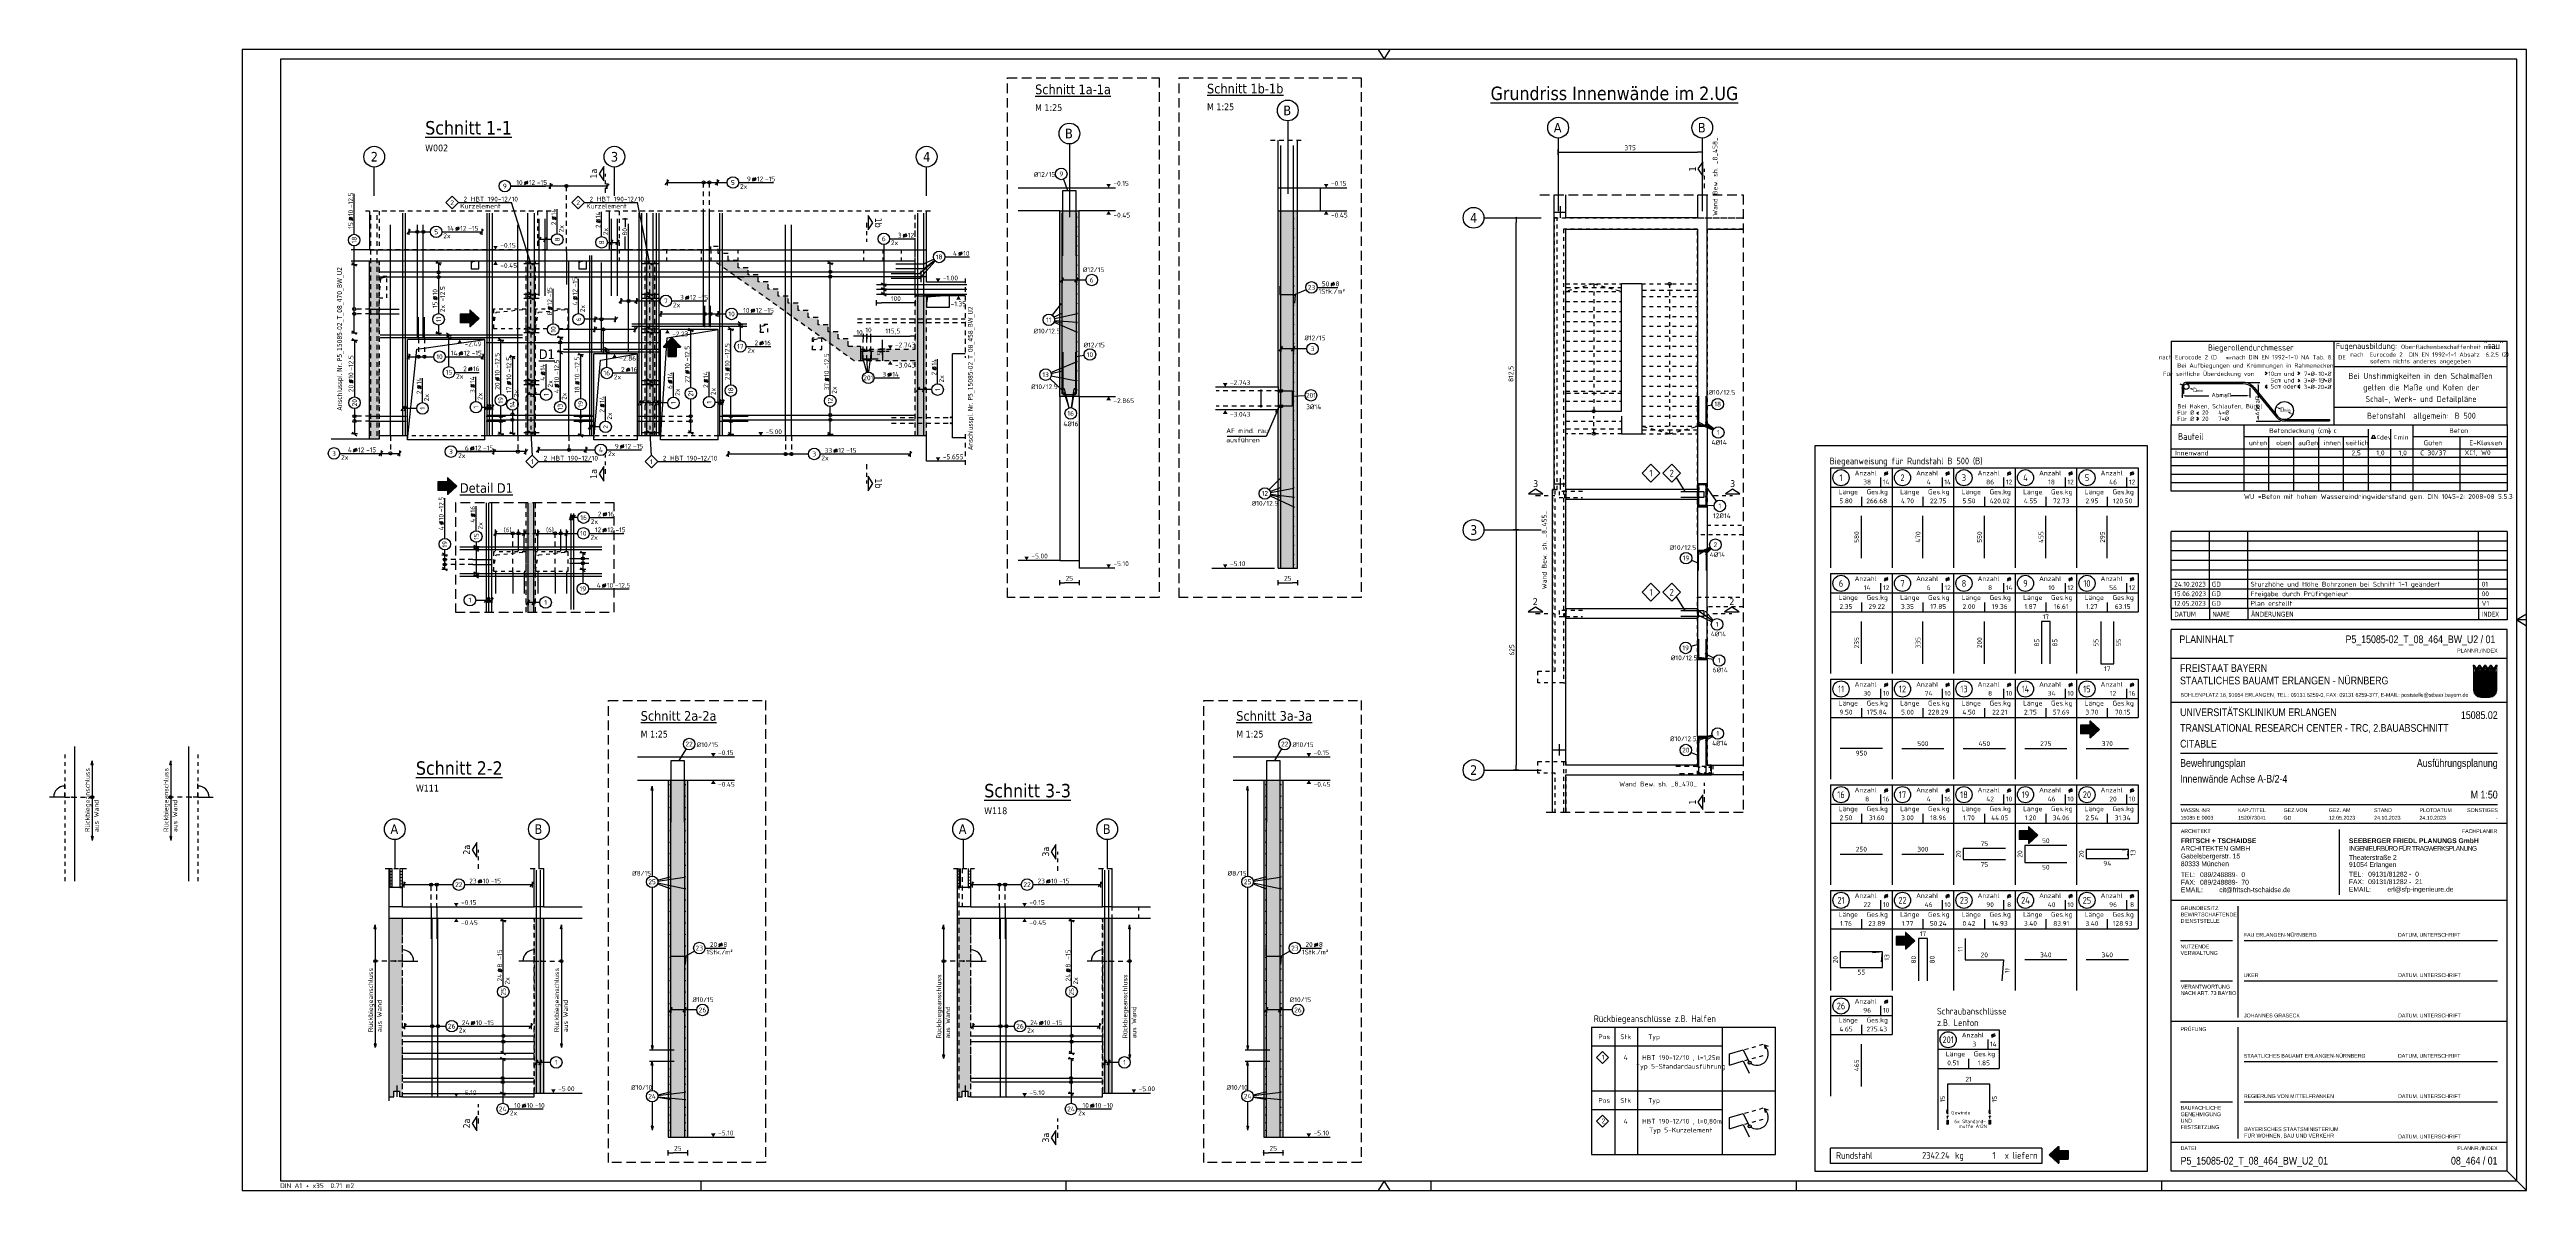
# Model space of a CAD drawing. Extents: x -12 to 78.8, y 0 to 40.3.
# Drawn here: x -5 to 59.5, y 0 to 29.7 of the extents above; entities that cross this region are included whole.
import ezdxf
from ezdxf.enums import TextEntityAlignment as Align

# ---------------------------------------------------------------- set-up
doc = ezdxf.new("R2010")
doc.units = 0
doc.header["$LTSCALE"] = 0.5
for name, pattern in [('AUSGEZOGEN', [1000.01, 1000, 0.01]), ('DASHDOT2', [0.5, 0.25, -0.125, 0, -0.125]), ('DASHDOTSMALL', [1.05, 0.5, -0.25, 0.05, -0.25]), ('DASHED', [0.75, 0.5, -0.25]), ('DOT', [0.175, 0.05, -0.125]), ('HIDDEN', [0.375, 0.25, -0.125]), ('HIDDEN2', [0.187, 0.125, -0.062]), ('PUNKT', [0.175, 0.05, -0.125]), ('STRICHLINIE', [0.75, 0.5, -0.25]), ('STRICHPUNKT2', [0.55, 0.25, -0.125, 0.05, -0.125]), ('VERDECKT', [0.375, 0.25, -0.125])]:
    doc.linetypes.add(name, pattern=pattern)
for name, color, linetype in [('1.UG', 7, 'Continuous'), ('40 A Plankopf Text F+T', 7, 'Continuous'), ('ACHSEN', 7, 'Continuous'), ('AFB', 7, 'Continuous'), ('AFU', 7, 'Continuous'), ('BET-ANS', 7, 'Continuous'), ('BETON', 7, 'Continuous'), ('DETAIL', 7, 'Continuous'), ('DRUEBER', 7, 'Continuous'), ('grau_hell', 7, 'Continuous'), ('grau_mittel', 7, 'Continuous'), ('HBT', 7, 'Continuous'), ('HILFE', 7, 'Continuous'), ('INDEX', 7, 'Continuous'), ('koten', 7, 'Continuous'), ('LENTON', 7, 'Continuous'), ('MASSE', 7, 'Continuous'), ('OBJEKT', 7, 'Continuous'), ('RAHMEN', 7, 'Continuous'), ('RND', 7, 'Continuous'), ('RND-1', 7, 'Continuous'), ('RND_BILD', 7, 'Continuous'), ('SCHATTEN', 15, 'Continuous'), ('SCHNITTE', 7, 'Continuous'), ('SFP_Achsen', 7, 'Continuous'), ('STAHL', 7, 'Continuous'), ('STEMPEL', 7, 'Continuous'), ('TEXT', 7, 'Continuous'), ('VERDECKT', 7, 'Continuous'), ('WBZ', 7, 'Continuous')]:
    doc.layers.add(name, color=color, linetype=linetype)
doc.layers.add('NOPLOT', color=7, linetype='Continuous', plot=False)
doc.layers.add('zila_01_rb_02_stb-fertig_05_schraff', color=144, linetype='Continuous', lineweight=9)
doc.styles.add('ERSTELLTER_STIL_3', font='arial.ttf')
doc.styles.add('ERSTELLTER_STIL_4', font='arialbd.ttf')
doc.styles.add('helv', font='tahoma.ttf')
doc.styles.add('liste', font='isocp-e.shx')
doc.styles.add('plankopf_ArialN', font='ARIALN.TTF')
doc.styles.add('txt', font='isocp.shx')
doc.linetypes.add('AFU_50K', pattern='A,0.15,["/",Standard,S=0.2,R=0,X=-0.01,Y=-0.1],0.07,["/",Standard,S=0.2,R=0,X=-0.01,Y=-0.1],0.15', length=0.37)
doc.linetypes.add('AFU_50L', pattern='A,0.75,["/",Standard,S=0.2,R=0,X=-0.01,Y=-0.1],0.07,["/",Standard,S=0.2,R=0,X=-0.01,Y=-0.1],0.75', length=1.57)
doc.linetypes.add('AFU_50M', pattern='A,0.45,["/",Standard,S=0.2,R=0,X=-0.01,Y=-0.1],0.07,["/",Standard,S=0.2,R=0,X=-0.01,Y=-0.1],0.45', length=0.97)
doc.dimstyles.new('DOT_I', dxfattribs={"dimscale": 0.5, "dimtxt": 0.25, "dimasz": 0.25, "dimexe": 0.1, "dimexo": 0.3, "dimgap": 0.1, "dimtad": 1, "dimdec": 3, "dimzin": 3, "dimtxsty": 'txt', "dimblk": 'DOT', "dimblk1": 'DOT', "dimblk2": 'DOT', "dimsah": 1, "dimcen": 0.1, "dimse1": 1, "dimse2": 1, "dimazin": 0, "dimtfac": 1, "dimtdec": 4, "dimtix": 1, "dimtmove": 2, "dimatfit": 3, "dimfxl": 0, "dimtvp": 1, "dimtolj": 1, "dimtzin": 0, "dimarcsym": 0})
pattern_1 = [(0, (-322.07857, -163.97815), (8e-17, 0.254), [])]

# ---------------------------------------------------------------- blocks, each defined once
blk = doc.blocks.new('Bundeslandwappen')
at = {"lineweight": 9, "true_color": 0xffffff}
for points in [[(-5.8, 16.5), (-6, 16.5), (-6, 16.3), (-5.8, 16.3)], [(-5.1, 15.7), (-5.3, 15.7), (-5.3, 15.5), (-5.1, 15.5)], [(-3.5, 15.7), (-3.7, 15.7), (-3.7, 15.5), (-3.5, 15.5)], [(-2.8, 16.5), (-3, 16.5), (-3, 16.3), (-2.8, 16.3)], [(-2.2, 15.7), (-2.4, 15.7), (-2.4, 15.5), (-2.2, 15.5)], [(-0.6, 15.7), (-0.8, 15.7), (-0.8, 15.5), (-0.6, 15.5)], [(0.1, 16.5), (-0.1, 16.5), (-0.1, 16.3), (0.1, 16.3)], [(0.8, 15.7), (0.6, 15.7), (0.6, 15.5), (0.8, 15.5)], [(2.4, 15.7), (2.2, 15.7), (2.2, 15.5), (2.4, 15.5)], [(3, 16.5), (2.8, 16.5), (2.8, 16.3), (3, 16.3)], [(3.7, 15.7), (3.5, 15.7), (3.5, 15.5), (3.7, 15.5)], [(5.3, 15.7), (5.1, 15.7), (5.1, 15.5), (5.3, 15.5)], [(6, 16.5), (5.8, 16.5), (5.8, 16.3), (6, 16.3)]]:
    blk.add_hatch(color=7, dxfattribs=at).paths.add_polyline_path(points)
at = {"true_color": 0xffffff}
for points in [[(-5.3, 12.6), (-5.7, 12.6), (-5.7, 12.2), (-5.1, 12)], [(-3.6, 8.4), (-5.7, 9.2), (-5.7, 6.2), (-2.1, 4.9)], [(-5.7, 6.1), (-5.7, 3.7, 0.041392), (-5.7, 3.1), (-4.2, 2.6)], [(-1.4, 10.7), (-5.1, 12), (-3.6, 8.4), (0.1, 7.1)], [(-0.6, 1.3), (-4.2, 2.6), (-3.3, 0.4, 0.073774), (-2.3, 0.3), (-0.1, 0.3)], [(0.9, 12.6), (-2.2, 12.6), (-1.4, 10.7), (2.2, 9.4)], [(1.6, 3.6), (-2.1, 4.9), (-0.6, 1.3), (2.4, 0.3, 0.043654), (2.9, 0.4)], [(3.7, 5.8), (0.1, 7.1), (1.6, 3.6), (5.2, 2.3)], [(4, 12.6), (1.7, 12.6), (4.4, 11.6)], [(5.7, 8.1), (2.2, 9.4), (3.7, 5.8), (5.7, 5.1)], [(5.7, 11.2), (4.4, 11.6), (5.7, 8.5)]]:
    blk.add_hatch(color=7, dxfattribs=at).paths.add_polyline_path(points)
at = {"lineweight": 9}
h = blk.add_hatch(dxfattribs=at)
h.set_pattern_fill('ANSI31', color=256, scale=0.08, angle=315, style=0)
h.set_pattern_definition(pattern_1)
h.paths.add_polyline_path([(-5.1, 12), (-5.7, 12.2), (-5.7, 9.2), (-3.6, 8.4)])
h = blk.add_hatch(dxfattribs=at)
h.set_pattern_fill('ANSI31', color=256, scale=0.08, angle=315, style=0)
h.set_pattern_definition(pattern_1)
h.paths.add_polyline_path([(-2.1, 4.9), (-5.7, 6.2), (-5.7, 6.1), (-4.2, 2.6), (-0.6, 1.3)])
h = blk.add_hatch(dxfattribs=at)
h.set_pattern_fill('ANSI31', color=256, scale=0.08, angle=315, style=0)
h.set_pattern_definition(pattern_1)
h.paths.add_polyline_path([(-4.2, 2.6), (-5.7, 3.1, 0.285055), (-3.3, 0.4)])
h = blk.add_hatch(dxfattribs=at)
h.set_pattern_fill('ANSI31', color=256, scale=0.08, angle=315, style=0)
h.set_pattern_definition(pattern_1)
h.paths.add_polyline_path([(-2.2, 12.6), (-5.3, 12.6), (-5.1, 12), (-1.4, 10.7)])
h = blk.add_hatch(dxfattribs=at)
h.set_pattern_fill('ANSI31', color=256, scale=0.08, angle=315, style=0)
h.set_pattern_definition(pattern_1)
h.paths.add_polyline_path([(0.1, 7.1), (-3.6, 8.4), (-2.1, 4.9), (1.6, 3.6)])
h = blk.add_hatch(dxfattribs=at)
h.set_pattern_fill('ANSI31', color=256, scale=0.08, angle=315, style=0)
h.set_pattern_definition(pattern_1)
h.paths.add_polyline_path([(2.2, 9.4), (-1.4, 10.7), (0.1, 7.1), (3.7, 5.8)])
h = blk.add_hatch(dxfattribs=at)
h.set_pattern_fill('ANSI31', color=256, scale=0.08, angle=315, style=0)
h.set_pattern_definition(pattern_1)
h.paths.add_polyline_path([(-0.6, 1.3), (-0.1, 0.3), (2.3, 0.3, 0.004354), (2.4, 0.3)])
h = blk.add_hatch(dxfattribs=at)
h.set_pattern_fill('ANSI31', color=256, scale=0.08, angle=315, style=0)
h.set_pattern_definition(pattern_1)
h.paths.add_polyline_path([(4.4, 11.6), (1.7, 12.6), (0.9, 12.6), (2.2, 9.4), (5.7, 8.1), (5.7, 8.5)])
h = blk.add_hatch(dxfattribs=at)
h.set_pattern_fill('ANSI31', color=256, scale=0.08, angle=315, style=0)
h.set_pattern_definition(pattern_1)
h.paths.add_polyline_path([(5.3, 2.1), (5.2, 2.3), (1.6, 3.6), (2.9, 0.4, 0.22704)])
h = blk.add_hatch(dxfattribs=at)
h.set_pattern_fill('ANSI31', color=256, scale=0.08, angle=315, style=0)
h.set_pattern_definition(pattern_1)
h.paths.add_polyline_path([(5.7, 5.1), (3.7, 5.8), (5.2, 2.3), (5.4, 2.2, 0.111178), (5.7, 3.7)])
h = blk.add_hatch(dxfattribs=at)
h.set_pattern_fill('ANSI31', color=256, scale=0.08, angle=315, style=0)
h.set_pattern_definition(pattern_1)
h.paths.add_polyline_path([(5.7, 12.6), (4, 12.6), (4.4, 11.6), (5.7, 11.2)])
for p, q in [((-6, 16.1), (-6, 3.7)), ((-6, 13.3), (6, 13.3)), ((-6, 12.9), (6, 12.9)), ((-5.6, 16.6), (-5.6, 16.7)), ((-5.6, 15), (-5.6, 15.2)), ((-5.3, 15.2), (-5.3, 15)), ((-4.7, 14.5), (-5.3, 14.5)), ((-4.1, 14.5), (-3.5, 14.5)), ((-3.5, 15.2), (-3.5, 15)), ((-3.4, 13.9), (-2.9, 14.2)), ((-2.9, 13.6), (-3.4, 13.9)), ((-3.2, 16.6), (-3.2, 16.7)), ((-3.2, 15), (-3.2, 15.2)), ((-2.9, 15.6), (-2.9, 14.5)), ((-2.9, 14.2), (-2.5, 13.9)), ((-2.5, 13.9), (-2.9, 13.6)), ((-2.7, 16.6), (-2.7, 16.7)), ((-2.7, 15), (-2.7, 15.2)), ((-2.4, 15.2), (-2.4, 15)), ((-1.7, 14.5), (-2.3, 14.5)), ((-1.2, 14.5), (-0.6, 14.5)), ((-0.5, 15.2), (-0.5, 15)), ((0, 14.2), (-0.4, 13.9)), ((-0.4, 13.9), (0, 13.6)), ((-0.3, 16.6), (-0.2, 16.7)), ((-0.2, 15), (-0.2, 15.2)), ((0, 15.6), (0, 14.5)), ((0.4, 13.9), (0, 14.2)), ((0, 13.6), (0.4, 13.9)), ((0.3, 16.6), (0.2, 16.7)), ((0.2, 15), (0.2, 15.2)), ((0.5, 15.2), (0.5, 15)), ((1.2, 14.5), (0.6, 14.5)), ((1.7, 14.5), (2.3, 14.5)), ((2.4, 15.2), (2.4, 15)), ((2.9, 14.2), (2.5, 13.9)), ((2.5, 13.9), (2.9, 13.6)), ((2.7, 16.6), (2.7, 16.7)), ((2.7, 15), (2.7, 15.2)), ((2.9, 15.6), (2.9, 14.5)), ((3.4, 13.9), (2.9, 14.2)), ((2.9, 13.6), (3.4, 13.9)), ((3.2, 16.6), (3.2, 16.7)), ((3.2, 15), (3.2, 15.2)), ((3.5, 15.2), (3.5, 15)), ((4.1, 14.5), (3.5, 14.5)), ((4.7, 14.5), (5.3, 14.5)), ((5.3, 15.2), (5.3, 15)), ((5.6, 16.6), (5.6, 16.7)), ((5.6, 15), (5.6, 15.2)), ((6, 3.7), (6, 16.1)), ((-5.7, 12.6), (-5.7, 3.7)), ((-5.7, 12.6), (5.7, 12.6)), ((-5.7, 12.2), (5.7, 8.1)), ((-5.7, 9.2), (5.7, 5.1)), ((-5.7, 6.2), (5.4, 2.2)), ((-5.7, 6.1), (-3.3, 0.4)), ((-5.7, 3.1), (2.4, 0.3)), ((-5.3, 12.6), (-0.1, 0.3)), ((-2.3, 0.3), (2.3, 0.3)), ((-2.3, 0), (2.3, 0)), ((-2.2, 12.6), (2.9, 0.4)), ((0.9, 12.6), (5.3, 2.1)), ((1.7, 12.6), (5.7, 11.2)), ((4, 12.6), (5.7, 8.5)), ((5.7, 3.7), (5.7, 12.6))]:
    blk.add_line(p, q, dxfattribs=at)
for points in [[(-5.8, 16.3), (-6, 16.3), (-6, 16.5), (-5.8, 16.5)], [(-5.1, 15.5), (-5.3, 15.5), (-5.3, 15.7), (-5.1, 15.7)], [(-4.1, 13.7), (-4.8, 13.7), (-4.8, 14.1), (-4.1, 14.1)], [(-3.7, 15.5), (-3.5, 15.5), (-3.5, 15.7), (-3.7, 15.7)], [(-2.8, 16.3), (-3, 16.3), (-3, 16.5), (-2.8, 16.5)], [(-2.2, 15.5), (-2.4, 15.5), (-2.4, 15.7), (-2.2, 15.7)], [(-1.8, 13.7), (-1, 13.7), (-1, 14.1), (-1.8, 14.1)], [(-0.8, 15.5), (-0.6, 15.5), (-0.6, 15.7), (-0.8, 15.7)], [(0.1, 16.3), (-0.1, 16.3), (-0.1, 16.5), (0.1, 16.5)], [(0.8, 15.5), (0.6, 15.5), (0.6, 15.7), (0.8, 15.7)], [(1.8, 13.7), (1, 13.7), (1, 14.1), (1.8, 14.1)], [(2.2, 15.5), (2.4, 15.5), (2.4, 15.7), (2.2, 15.7)], [(3, 16.3), (2.8, 16.3), (2.8, 16.5), (3, 16.5)], [(3.7, 15.5), (3.5, 15.5), (3.5, 15.7), (3.7, 15.7)], [(4.1, 13.7), (4.8, 13.7), (4.8, 14.1), (4.1, 14.1)], [(5.1, 15.5), (5.3, 15.5), (5.3, 15.7), (5.1, 15.7)], [(5.8, 16.3), (6, 16.3), (6, 16.5), (5.8, 16.5)]]:
    blk.add_lwpolyline(points, close=True, dxfattribs=at)
for centre in [(-5.3, 13.9), (-3.7, 13.9), (-2.2, 13.9), (-0.7, 13.9), (0.7, 13.9), (2.2, 13.9), (3.7, 13.9), (5.3, 13.9)]:
    blk.add_circle(centre, 0.123, dxfattribs=at)
for centre, radius, start, end in [((-5.9, 16.5), 0.362, 44.6681, 253.1183), ((-5.7, 16.7), 0.05, 6.6615, 44.6681), ((-5.6, 16.6), 0.05, 186.6615, 265.6209), ((-5.6, 16.3), 0.281, 346.0232, 85.6209), ((-5.4, 16), 0.179, 74.7883, 15.1356), ((-5.5, 15.2), 0.157, 3.2756, 179.5521), ((-5.2, 15), 0.453, 182.8328, 261.3043), ((-5.4, 16.2), 0.05, 254.7883, 346.0232), ((-5.2, 16), 0.05, 93.0633, 195.1356), ((-5.3, 15.2), 0.191, 249.6358, 3.0857), ((-5.2, 15.9), 0.224, 350.9542, 93.0633), ((-5, 15.2), 0.05, 82.9467, 183.0857), ((-5, 15.5), 0.249, 262.9467, 77.8855), ((-4.9, 15.8), 0.05, 170.9542, 257.8855), ((-4.6, 14.9), 0.224, 71.4, 0), ((-4.7, 14.9), 0.312, 275.9649, 353.9773), ((-4.4, 15.2), 0.208, 317.0775, 222.9225), ((-4.2, 14.9), 0.224, 180, 108.6), ((-4.1, 14.9), 0.312, 186.0227, 264.0351), ((-3.8, 15.5), 0.249, 102.1145, 277.0533), ((-3.9, 15.8), 0.05, 282.1145, 9.0458), ((-3.6, 15.9), 0.224, 86.9367, 189.0458), ((-3.8, 15.2), 0.05, 356.9143, 97.0533), ((-3.5, 15.2), 0.191, 176.9143, 290.3642), ((-3.4, 16), 0.179, 164.8644, 105.2117), ((-3.6, 16), 0.05, 344.8644, 86.9367), ((-3.2, 16.3), 0.281, 94.3791, 193.9768), ((-3.4, 16.2), 0.05, 193.9768, 285.2117), ((-3.3, 15.2), 0.157, 0.4479, 176.7244), ((-3.6, 15), 0.453, 278.6957, 357.1672), ((-2.9, 16.6), 0.264, 24.0166, 155.3409), ((-3.1, 16.7), 0.05, 155.2288, 173.3385), ((-3.2, 16.6), 0.05, 274.3791, 353.3385), ((-2.7, 16.7), 0.05, 6.6615, 24.0166), ((-2.6, 16.6), 0.05, 186.6615, 265.6209), ((-2.5, 16), 0.179, 74.7883, 15.1356), ((-2.6, 15.2), 0.157, 3.2756, 179.5521), ((-2.3, 15), 0.453, 182.8328, 261.3043), ((-2.7, 16.3), 0.281, 346.0232, 85.6209), ((-2.4, 16.2), 0.05, 254.7883, 346.0232), ((-2.3, 15.2), 0.191, 249.6358, 3.0857), ((-2.3, 15.9), 0.224, 350.9542, 93.0633), ((-2.3, 16), 0.05, 93.0633, 195.1356), ((-2.1, 15.5), 0.249, 262.9467, 77.8855), ((-2.1, 15.2), 0.05, 82.9467, 183.0857), ((-2, 15.8), 0.05, 170.9542, 257.8855), ((-1.7, 14.9), 0.224, 71.4, 0), ((-1.5, 15.2), 0.208, 317.0775, 222.9225), ((-1.8, 14.9), 0.312, 275.9649, 353.9773), ((-1.2, 14.9), 0.224, 180, 108.6), ((-1.2, 14.9), 0.312, 186.0227, 264.0351), ((-0.9, 15.5), 0.249, 102.1145, 277.0533), ((-0.7, 15.9), 0.224, 86.9367, 189.0458), ((-0.9, 15.8), 0.05, 282.1145, 9.0458), ((-0.8, 15.2), 0.05, 356.9143, 97.0533), ((-0.6, 15.2), 0.191, 176.9143, 290.3642), ((-0.7, 16), 0.05, 344.8644, 86.9367), ((-0.3, 16.3), 0.281, 94.3791, 193.9768), ((-0.4, 16), 0.179, 164.8644, 105.2117), ((-0.5, 16.2), 0.05, 193.9768, 285.2117), ((-0.7, 15), 0.453, 278.6957, 357.1672), ((-0.4, 15.2), 0.157, 0.4479, 176.7244), ((-0.3, 16.6), 0.05, 274.3791, 353.3385), ((0, 16.6), 0.264, 24.0166, 155.3409), ((-0.2, 16.7), 0.05, 155.2288, 173.3385), ((0.2, 16.7), 0.05, 6.6615, 24.0166), ((0.4, 15.2), 0.157, 3.2756, 179.5521), ((0.7, 15), 0.453, 182.8328, 261.3043), ((0.3, 16.6), 0.05, 186.6615, 265.6209), ((0.3, 16.3), 0.281, 346.0232, 85.6209), ((0.4, 16), 0.179, 74.7883, 15.1356), ((0.5, 16.2), 0.05, 254.7883, 346.0232), ((0.6, 15.2), 0.191, 249.6358, 3.0857), ((0.7, 16), 0.05, 93.0633, 195.1356), ((0.7, 15.9), 0.224, 350.9542, 93.0633), ((0.8, 15.2), 0.05, 82.9467, 183.0857), ((0.9, 15.5), 0.249, 262.9467, 77.8855), ((0.9, 15.8), 0.05, 170.9542, 257.8855), ((1.2, 14.9), 0.224, 71.4, 0), ((1.2, 14.9), 0.312, 275.9649, 353.9773), ((1.5, 15.2), 0.208, 317.0775, 222.9225), ((1.7, 14.9), 0.224, 180, 108.6), ((1.8, 14.9), 0.312, 186.0227, 264.0351), ((2.1, 15.5), 0.249, 102.1145, 277.0533), ((2.3, 15.9), 0.224, 86.9367, 189.0458), ((2, 15.8), 0.05, 282.1145, 9.0458), ((2.1, 15.2), 0.05, 356.9143, 97.0533), ((2.3, 15.2), 0.191, 176.9143, 290.3642), ((2.5, 16), 0.179, 164.8644, 105.2117), ((2.3, 16), 0.05, 344.8644, 86.9367), ((2.3, 15), 0.453, 278.6957, 357.1672), ((2.7, 16.3), 0.281, 94.3791, 193.9768), ((2.4, 16.2), 0.05, 193.9768, 285.2117), ((2.6, 15.2), 0.157, 0.4479, 176.7244), ((2.6, 16.6), 0.05, 274.3791, 353.3385), ((2.9, 16.6), 0.264, 24.0166, 155.3409), ((2.7, 16.7), 0.05, 155.2288, 173.3385), ((3.1, 16.7), 0.05, 6.6615, 24.0166), ((3.2, 16.6), 0.05, 186.6615, 265.6209), ((3.2, 16.3), 0.281, 346.0232, 85.6209), ((3.4, 16), 0.179, 74.7883, 15.1356), ((3.3, 15.2), 0.157, 3.2756, 179.5521), ((3.6, 15), 0.453, 182.8328, 261.3043), ((3.4, 16.2), 0.05, 254.7883, 346.0232), ((3.6, 16), 0.05, 93.0633, 195.1356), ((3.5, 15.2), 0.191, 249.6358, 3.0857), ((3.6, 15.9), 0.224, 350.9542, 93.0633), ((3.8, 15.2), 0.05, 82.9467, 183.0857), ((3.8, 15.5), 0.249, 262.9467, 77.8855), ((3.9, 15.8), 0.05, 170.9542, 257.8855), ((4.2, 14.9), 0.224, 71.4, 0), ((4.1, 14.9), 0.312, 275.9649, 353.9773), ((4.4, 15.2), 0.208, 317.0775, 222.9225), ((4.6, 14.9), 0.224, 180, 108.6), ((4.7, 14.9), 0.312, 186.0227, 264.0351), ((5, 15.5), 0.249, 102.1145, 277.0533), ((4.9, 15.8), 0.05, 282.1145, 9.0458), ((5.2, 15.9), 0.224, 86.9367, 189.0458), ((5, 15.2), 0.05, 356.9143, 97.0533), ((5.3, 15.2), 0.191, 176.9143, 290.3642), ((5.4, 16), 0.179, 164.8644, 105.2117), ((5.2, 16), 0.05, 344.8644, 86.9367), ((5.6, 16.3), 0.281, 94.3791, 193.9768), ((5.4, 16.2), 0.05, 193.9768, 285.2117), ((5.5, 15.2), 0.157, 0.4479, 176.7244), ((5.2, 15), 0.453, 278.6957, 357.1672), ((5.9, 16.5), 0.362, 286.8817, 135.3319), ((5.7, 16.7), 0.05, 135.3319, 173.3385), ((5.6, 16.6), 0.05, 274.3791, 353.3385), ((-2.3, 3.7), 3.7, 180, 270), ((-2.3, 3.7), 3.4, 180, 270), ((2.3, 3.7), 3.7, 270, 0), ((2.3, 3.7), 3.4, 270, 0)]:
    blk.add_arc(centre, radius, start, end, dxfattribs=at)
blk = doc.blocks.new('Plankopf_PU')
for p, q in [((-18.5, 25.4), (-18.5, 27.7)), ((-1, 27.7), (-18.5, 27.7)), ((-1, 27.7), (-18.5, 27.7)), ((-1, 25.4), (-1, 27.7)), ((-1, 25.4), (-18.5, 25.4)), ((-1, 25.4), (-18.5, 25.4)), ((-18.5, 19.1), (-18.5, 25.4)), ((-1, 19.1), (-1, 25.4)), ((-1.5, 22.75), (-18, 22.75)), ((-18, 20.1), (-1.5, 20.1)), ((-18.5, 15.1), (-18.5, 19.1)), ((-1, 19.1), (-18.5, 19.1)), ((-9.75, 18.8), (-9.75, 15.4)), ((-1, 15.1), (-1, 19.1)), ((-1, 15.1), (-18.5, 15.1)), ((-1, 15.1), (-18.5, 15.1)), ((-18.5, 8.8), (-18.5, 15.1)), ((-15, 9), (-15, 14.8)), ((-1, 8.8), (-1, 15.1)), ((-15.3, 13), (-18, 13)), ((-1.5, 13), (-14.7, 13)), ((-15.3, 10.9), (-18, 10.9)), ((-1.5, 10.9), (-14.7, 10.9)), ((-18.5, 2.5), (-18.5, 8.8)), ((-1, 8.8), (-18.5, 8.8)), ((-15, 2.7), (-15, 8.5)), ((-1, 2.5), (-1, 8.8)), ((-1.5, 6.7), (-14.7, 6.7)), ((-15.3, 4.6), (-18, 4.6)), ((-1.5, 4.6), (-14.7, 4.6)), ((-1, 2.5), (-18.5, 2.5)), ((-18.5, 1), (-18.5, 2.5)), ((-1, 2.5), (-18.5, 2.5)), ((-1, 1), (-1, 2.5)), ((-1, 1), (-18.5, 1))]:
    blk.add_line(p, q)
at = {"xscale": 0.1, "yscale": 0.1, "zscale": 0.1}
blk.add_blockref('Bundeslandwappen', (-2.15, 25.67), dxfattribs=at)
at = {"linetype": 'AUSGEZOGEN', "lineweight": 35, "style": 'plankopf_ArialN'}
for s, height, p in [('FREISTAAT BAYERN', 0.4, (-18.03, 27.4)), ('PRÜFUNG', 0.2, (-18.01, 8.5))]:
    blk.add_text(s, height=height, dxfattribs=at).set_placement(p, align=Align.TOP_LEFT)
blk.add_text('STAATLICHES BAUAMT ERLANGEN - NÜRNBERG', height=0.4, dxfattribs=at).set_placement((-18.03, 26.55), align=Align.MIDDLE_LEFT)
at = {"style": 'plankopf_ArialN'}
for s, p in [('BOHLENPLATZ 18, 91054 ERLANGEN, TEL.: 09131 6259-0, FAX: 09131 6259-377, E-MAIL: poststelle@stbaer.bayern.de', (-18.01, 25.7)), ('MASSN.-NR', (-18.01, 19.7)), ('KAP./TITEL', (-15.01, 19.7)), ('GEZ.VON', (-12.64, 19.7)), ('GEZ. AM', (-10.29, 19.7)), ('STAND', (-7.93, 19.7)), ('PLOTDATUM', (-5.57, 19.7)), ('FAU ERLANGEN-NÜRNBERG', (-14.71, 13.21)), ('DATUM, UNTERSCHRIFT', (-6.69, 13.21)), ('UKER', (-14.71, 11.11)), ('DATUM, UNTERSCHRIFT', (-6.68, 11.11)), ('JOHANNES GRASECK', (-14.7, 9.01)), ('DATUM, UNTERSCHRIFT', (-6.68, 9.01)), ('STAATLICHES BAUAMT ERLANGEN-NÜRNBERG', (-14.71, 6.91)), ('DATUM, UNTERSCHRIFT', (-6.69, 6.91)), ('REGIERUNG VON MITTELFRANKEN', (-14.71, 4.81)), ('DATUM, UNTERSCHRIFT', (-6.68, 4.81)), ('DATUM, UNTERSCHRIFT', (-6.68, 2.71)), ('DATEI', (-18, 2.1))]:
    blk.add_text(s, height=0.2, dxfattribs=at).set_placement(p)
for s, p in [('SONSTIGES', (-1.49, 19.7)), ('PLANNR./INDEX', (-1.5, 2.1))]:
    blk.add_text(s, height=0.2, dxfattribs=at).set_placement(p, align=Align.RIGHT)
at = {"linetype": 'AUSGEZOGEN', "lineweight": 35, "style": 'plankopf_ArialN'}
blk.add_text('ARCHITEKT', height=0.2, dxfattribs=at).set_placement((-17.99, 18.61))
blk.add_text('FACHPLANER', height=0.2, dxfattribs=at).set_placement((-1.52, 18.61), align=Align.RIGHT)
at = {"insert": (-5.57, 19.3), "char_height": 0.2, "attachment_point": 7, "style": 'plankopf_ArialN'}
blk.add_mtext('24.10.2023', dxfattribs=at)
at = {"char_height": 0.2, "attachment_point": 1, "style": 'plankopf_ArialN'}
for s, insert, width in [('GRUNDBESITZ\\PBEWIRTSCHAFTENDE DIENSTSTELLE', (-18, 14.8), 2.5), ('NUTZENDE^JVERWALTUNG', (-18, 12.8), 2.6984), ('VERANTWORTUNG  NACH ART. 73 BAYBO', (-17.99, 10.71), 2.6877), ('BAUFACHLICHE GENEHMIGUNG UND FESTSETZUNG', (-18, 4.4), 2.2311), ('BAYERISCHES STAATSMINISTERIUM ^JFÜR WOHNEN, BAU UND VERKEHR', (-14.69, 3.29), 9.2941)]:
    blk.add_mtext(s, dxfattribs=dict(at, insert=insert, width=width))
at = {"style": 'plankopf_ArialN'}
for tag, p in [('PROJEKTBEZEICHNUNGZ1', (-18.03, 24.58)), ('PROJEKTBEZEICHNUNGZ2', (-18.03, 23.76)), ('PROJEKTBEZEICHNUNGZ3', (-18.03, 22.94))]:
    blk.add_attdef(tag, text='', height=0.4, dxfattribs=at).set_placement(p, align=Align.BOTTOM_LEFT)
for tag, p in [('GEB.-NR', (-1.5, 24.95)), ('0.000X', (-1.51, 1.75))]:
    blk.add_attdef(tag, text='', height=0.4, dxfattribs=at).set_placement(p, align=Align.TOP_RIGHT)
for tag, p, height in [('PLANINHALTZ1', (-18.03, 22.06), 0.4), ('PLANINHALTZ2', (-18.03, 21.23), 0.4), ('PLANINHALTZ3', (-18.03, 20.41), 0.4), ('MASSN.-NR', (-18.01, 19.3), 0.2), ('KAPITEL/TITEL', (-15.01, 19.3), 0.2), ('GEZ_VON', (-12.64, 19.3), 0.2), ('GEZ_AM', (-10.29, 19.3), 0.2), ('STAND', (-7.93, 19.3), 0.2)]:
    blk.add_attdef(tag, p, '', height=height, dxfattribs=at)
for tag, height, p in [('PLANUNGSPHASE', 0.4, (-1.5, 22.06)), ('PROJEKTKATEGORIE', 0.4, (-1.5, 21.23)), ('MAßSTAB', 0.4, (-1.5, 20.41)), ('SONSTIGES', 0.2, (-1.5, 19.3))]:
    blk.add_attdef(tag, text='', height=height, dxfattribs=at).set_placement(p, align=Align.RIGHT)
at = {"layer": '40 A Plankopf Text F+T', "color": 7, "linetype": 'Continuous', "lineweight": 13, "char_height": 0.25, "attachment_point": 7}
for s, insert, style in [('\\A1;FRITSCH + TSCHAIDSE ', (-17.99, 18.08), 'ERSTELLTER_STIL_4'), ('\\A1;SEEBERGER FRIEDL PLANUNGS GmbH', (-9.24, 18.08), 'ERSTELLTER_STIL_4'), ('\\A1;ARCHITEKTEN GMBH', (-17.99, 17.68), 'ERSTELLTER_STIL_3'), ('\\A1;Gabelsbergerstr. 15', (-17.99, 17.21), 'ERSTELLTER_STIL_3'), ('\\A1;80333 München', (-17.99, 16.88), 'ERSTELLTER_STIL_3'), ('\\A1;Theaterstraße 2', (-9.24, 17.21), 'ERSTELLTER_STIL_3'), ('\\A1;91054 Erlangen', (-9.24, 16.77), 'ERSTELLTER_STIL_3'), ('\\A1;{\\T0.8;INGENIEURBÜRO FÜR TRAGWERKSPLANUNG}', (-9.24, 17.68), 'ERSTELLTER_STIL_3')]:
    blk.add_mtext(s, dxfattribs=dict(at, insert=insert, style=style))
at = {"layer": '40 A Plankopf Text F+T', "color": 7, "linetype": 'Continuous', "lineweight": 13, "char_height": 0.25, "attachment_point": 7, "line_spacing_factor": 0.945293, "style": 'ERSTELLTER_STIL_3'}
for s, insert in [('\\A1;TEL: ^I089/248889-  0\\PFAX: ^I089/248889-  70\\PEMAIL: ^Icit@fritsch-tschaidse.de', (-17.99, 15.48)), ('\\A1;TEL: ^I09131/81282 -  0\\PFAX: ^I09131/81282 -  21\\PEMAIL: ^Ierl@sfp-ingenieure.de', (-9.24, 15.48))]:
    blk.add_mtext(s, dxfattribs=dict(at, insert=insert))
blk = doc.blocks.new('Plankopf-ER')
at = {"layer": 'RAHMEN', "color": 7, "linetype": 'Continuous'}
for p, q in [((-0.5, 4.6), (-18, 4.6)), ((-18, 4.1), (-18, 4.6)), ((-0.5, 4.1), (-18, 4.1)), ((-18, 3.6), (-18, 4.1)), ((-16, 4.1), (-16, 4.6)), ((-16, 3.6), (-16, 4.1)), ((-14, 4.1), (-14, 4.6)), ((-14, 3.6), (-14, 4.1)), ((-2, 4.1), (-2, 4.6)), ((-2, 3.6), (-2, 4.1)), ((-0.5, 4.6), (-0.5, 4.1)), ((-0.5, 4.1), (-0.5, 3.6)), ((-0.5, 3.6), (-18, 3.6)), ((-18, 3.1), (-18, 3.6)), ((-0.5, 3.1), (-18, 3.1)), ((-18, 2.6), (-18, 3.1)), ((-0.5, 2.6), (-18, 2.6)), ((-18, 2.1), (-18, 2.6)), ((-16, 3.1), (-16, 3.6)), ((-16, 2.6), (-16, 3.1)), ((-16, 2.1), (-16, 2.6)), ((-14, 3.1), (-14, 3.6)), ((-14, 2.6), (-14, 3.1)), ((-14, 2.1), (-14, 2.6)), ((-2, 3.1), (-2, 3.6)), ((-2, 2.6), (-2, 3.1)), ((-2, 2.1), (-2, 2.6)), ((-0.5, 3.6), (-0.5, 3.1)), ((-0.5, 3.1), (-0.5, 2.6)), ((-0.5, 2.6), (-0.5, 2.1)), ((-0.5, 2.1), (-18, 2.1)), ((-18, 1.6), (-18, 2.1)), ((-0.5, 1.6), (-18, 1.6)), ((-18, 1.1), (-18, 1.6)), ((-16, 1.6), (-16, 2.1)), ((-16, 1.1), (-16, 1.6)), ((-14, 1.6), (-14, 2.1)), ((-14, 1.1), (-14, 1.6)), ((-2, 1.6), (-2, 2.1)), ((-2, 1.1), (-2, 1.6)), ((-0.5, 2.1), (-0.5, 1.6)), ((-0.5, 1.6), (-0.5, 1.1)), ((-0.5, 1.1), (-18, 1.1)), ((-18, 0.6), (-18, 1.1)), ((-0.5, 0.6), (-18, 0.6)), ((-18, 0.6), (-18, 0)), ((-0.5, 0), (-18, 0)), ((-16, 0.6), (-16, 1.1)), ((-16, 0.6), (-16, 0)), ((-14, 0.6), (-14, 1.1)), ((-14, 0.6), (-14, 0)), ((-2, 0.6), (-2, 1.1)), ((-2, 0.6), (-2, 0)), ((-0.5, 1.1), (-0.5, 0.6)), ((-0.5, 0.6), (-0.5, 0))]:
    blk.add_line(p, q, dxfattribs=at)
at = {"layer": 'RAHMEN', "color": 7, "linetype": 'Continuous', "style": 'txt'}
for tag, p in [('INDEX-D8', (-17.84, 4.24)), ('INDEX-D7', (-17.84, 3.74)), ('INDEX-N8', (-15.88, 4.24)), ('INDEX-N7', (-15.88, 3.74)), ('INDEX-X8', (-13.86, 4.24)), ('INDEX-X7', (-13.86, 3.74)), ('INDEX8', (-1.83, 4.24)), ('INDEX7', (-1.83, 3.74)), ('INDEX-D6', (-17.84, 3.24)), ('INDEX-D5', (-17.84, 2.74)), ('INDEX-N6', (-15.88, 3.24)), ('INDEX-N5', (-15.88, 2.74)), ('INDEX-X6', (-13.86, 3.24)), ('INDEX-X5', (-13.86, 2.74)), ('INDEX6', (-1.83, 3.24)), ('INDEX5', (-1.83, 2.74)), ('INDEX-D4', (-17.84, 2.24)), ('INDEX-D3', (-17.84, 1.74)), ('INDEX-D2', (-17.84, 1.24)), ('INDEX-N4', (-15.88, 2.24)), ('INDEX-N3', (-15.88, 1.74)), ('INDEX-N2', (-15.88, 1.24)), ('INDEX-X4', (-13.86, 2.24)), ('INDEX-X3', (-13.86, 1.74)), ('INDEX-X2', (-13.86, 1.24)), ('INDEX4', (-1.83, 2.24)), ('INDEX3', (-1.83, 1.74)), ('INDEX2', (-1.83, 1.24)), ('INDEX-D1', (-17.84, 0.74)), ('INDEX-N1', (-15.88, 0.74)), ('INDEX-X1', (-13.86, 0.74)), ('INDEX1', (-1.83, 0.74))]:
    blk.add_attdef(tag, p, '', height=0.25, dxfattribs=at)
at = {"layer": 'STEMPEL', "color": 7, "linetype": 'Continuous', "style": 'helv'}
for s, p in [('DATUM', (-17.83, 0.18)), ('NAME', (-15.85, 0.18)), ('ÄNDERUNGEN', (-13.83, 0.18))]:
    blk.add_text(s, height=0.25, dxfattribs=at).set_placement(p)
at = {"layer": 'STEMPEL', "color": 7, "linetype": 'Continuous', "style": 'helv', "width": 0.8}
blk.add_text('INDEX', height=0.25, dxfattribs=at).set_placement((-1.83, 0.18))
blk = doc.blocks.new('Muffe%%C28')
at = {"layer": 'STAHL', "color": 102, "linetype": 'AUSGEZOGEN'}
for p, q in [((-0.01, 0.117), (-0.011, 0.116)), ((-0.011, 0.116), (-0.011, 0.017)), ((-0.011, 0.017), (-0.01, 0.016)), ((0.025, 0.117), (-0.01, 0.117)), ((-0.01, 0.016), (0.025, 0.016)), ((-0.007, 0.116), (-0.008, 0.117)), ((-0.007, 0.017), (-0.008, 0.016)), ((-0.007, 0.116), (-0.002, 0.072)), ((-0.007, 0.017), (-0.002, 0.061)), ((0.018, 0.07), (-0.003, 0.07)), ((-0.003, 0.063), (0.018, 0.063)), ((-0.002, 0.072), (-0.002, 0.066)), ((-0.002, 0.061), (-0.002, 0.066)), ((0.022, 0.116), (0.017, 0.072)), ((0.017, 0.072), (0.017, 0.066)), ((0.017, 0.061), (0.017, 0.066)), ((0.022, 0.017), (0.017, 0.061)), ((0.022, 0.116), (0.023, 0.117)), ((0.022, 0.017), (0.023, 0.016)), ((0.026, 0.116), (0.025, 0.117)), ((0.025, 0.016), (0.026, 0.017)), ((0.026, 0.116), (0.026, 0.017))]:
    blk.add_line(p, q, dxfattribs=at)
at = {"layer": 'TEXT', "color": 102, "linetype": 'AUSGEZOGEN'}
for p, q in [((-0.002, 0.074), (0.017, 0.074)), ((-0.002, 0.059), (0.017, 0.059))]:
    blk.add_line(p, q, dxfattribs=at)
blk = doc.blocks.new('DOT')
at = {"layer": 'MASSE', "color": 7, "linetype": 'Continuous'}
for p, q in [((0, 0), (-1, 0)), ((0, 0.54), (0, -0.54))]:
    blk.add_line(p, q, dxfattribs=at)
at = {"layer": 'MASSE', "color": 7, "linetype": 'Continuous', "const_width": 0.2}
blk.add_lwpolyline([(-0.1, 0, 1), (0.1, 0, 1)], format="xyb", close=True, dxfattribs=at)
blk = doc.blocks.new('*D18')
at = {"layer": 'Defpoints', "color": 0, "linetype": 'AUSGEZOGEN', "transparency": 16777216}
for p in [(16.161, 22.235), (16.161, 22.235), (16.261, 22.235)]:
    blk.add_point(p, dxfattribs=at)
at = {"layer": 'MASSE', "color": 0, "linetype": 'AUSGEZOGEN', "lineweight": -2, "transparency": 16777216}
for p, q in [((16.036, 22.235), (15.911, 22.235)), ((16.261, 22.235), (16.161, 22.235)), ((16.386, 22.235), (16.511, 22.235))]:
    blk.add_line(p, q, dxfattribs=at)
at = {"layer": 'MASSE', "color": 0, "linetype": 'AUSGEZOGEN', "lineweight": -2, "transparency": 16777216, "xscale": 0.125, "yscale": 0.125, "zscale": 0.125}
blk.add_blockref('DOT', (16.161, 22.235), dxfattribs=at)
at = {"layer": 'MASSE', "color": 0, "linetype": 'AUSGEZOGEN', "lineweight": -2, "transparency": 16777216, "xscale": 0.125, "yscale": 0.125, "zscale": 0.125, "rotation": 180}
blk.add_blockref('DOT', (16.261, 22.235), dxfattribs=at)
at = {"layer": 'MASSE', "color": 0, "linetype": 'AUSGEZOGEN', "transparency": 16777216, "insert": (16.071, 22.334), "char_height": 0.125, "attachment_point": 5, "style": 'txt'}
blk.add_mtext('\\A1;10', dxfattribs=at)
blk = doc.blocks.new('*D19')
at = {"layer": 'Defpoints', "color": 0, "linetype": 'AUSGEZOGEN', "transparency": 16777216}
for p in [(16.261, 22.235), (16.361, 22.235), (16.361, 22.235)]:
    blk.add_point(p, dxfattribs=at)
at = {"layer": 'MASSE', "color": 0, "linetype": 'AUSGEZOGEN', "lineweight": -2, "transparency": 16777216}
for p, q in [((16.136, 22.235), (16.011, 22.235)), ((16.261, 22.235), (16.361, 22.235)), ((16.486, 22.235), (16.611, 22.235))]:
    blk.add_line(p, q, dxfattribs=at)
at = {"layer": 'MASSE', "color": 0, "linetype": 'AUSGEZOGEN', "lineweight": -2, "transparency": 16777216, "xscale": 0.125, "yscale": 0.125, "zscale": 0.125}
blk.add_blockref('DOT', (16.261, 22.235), dxfattribs=at)
at = {"layer": 'MASSE', "color": 0, "linetype": 'AUSGEZOGEN', "lineweight": -2, "transparency": 16777216, "xscale": 0.125, "yscale": 0.125, "zscale": 0.125, "rotation": 180}
blk.add_blockref('DOT', (16.361, 22.235), dxfattribs=at)
at = {"layer": 'MASSE', "color": 0, "linetype": 'AUSGEZOGEN', "transparency": 16777216, "insert": (16.305, 22.399), "char_height": 0.125, "attachment_point": 5, "style": 'txt'}
blk.add_mtext('\\A1;10', dxfattribs=at)
blk = doc.blocks.new('*D20')
at = {"layer": 'Defpoints', "color": 0, "linetype": 'AUSGEZOGEN', "transparency": 16777216}
for p in [(16.361, 22.235), (17.516, 22.235), (17.516, 22.235)]:
    blk.add_point(p, dxfattribs=at)
at = {"layer": 'MASSE', "color": 0, "linetype": 'AUSGEZOGEN', "lineweight": -2, "transparency": 16777216}
blk.add_line((16.486, 22.235), (17.391, 22.235), dxfattribs=at)
at = {"layer": 'MASSE', "color": 0, "linetype": 'AUSGEZOGEN', "lineweight": -2, "transparency": 16777216, "xscale": 0.125, "yscale": 0.125, "zscale": 0.125, "rotation": 180}
blk.add_blockref('DOT', (16.361, 22.235), dxfattribs=at)
at = {"layer": 'MASSE', "color": 0, "linetype": 'AUSGEZOGEN', "lineweight": -2, "transparency": 16777216, "xscale": 0.125, "yscale": 0.125, "zscale": 0.125}
blk.add_blockref('DOT', (17.516, 22.235), dxfattribs=at)
at = {"layer": 'MASSE', "color": 0, "linetype": 'AUSGEZOGEN', "transparency": 16777216, "insert": (16.938, 22.357), "char_height": 0.125, "attachment_point": 5, "style": 'txt'}
blk.add_mtext('\\A1;115,5', dxfattribs=at)
blk = doc.blocks.new('*D21')
at = {"layer": 'Defpoints', "color": 0, "linetype": 'AUSGEZOGEN', "transparency": 16777216}
for p in [(16.669, 21.897), (16.669, 21.897), (16.669, 21.847)]:
    blk.add_point(p, dxfattribs=at)
at = {"layer": 'MASSE', "color": 0, "linetype": 'AUSGEZOGEN', "lineweight": -2, "transparency": 16777216}
for p, q in [((16.669, 22.022), (16.669, 22.147)), ((16.669, 21.847), (16.669, 21.897)), ((16.669, 21.722), (16.669, 21.597))]:
    blk.add_line(p, q, dxfattribs=at)
at = {"layer": 'MASSE', "color": 0, "linetype": 'AUSGEZOGEN', "lineweight": -2, "transparency": 16777216, "xscale": 0.125, "yscale": 0.125, "zscale": 0.125}
for p, rotation in [((16.669, 21.897), 270), ((16.669, 21.847), 90)]:
    blk.add_blockref('DOT', p, dxfattribs=dict(at, rotation=rotation))
at = {"layer": 'MASSE', "color": 0, "linetype": 'AUSGEZOGEN', "transparency": 16777216, "insert": (16.596, 21.787), "char_height": 0.125, "attachment_point": 5, "rotation": 90, "style": 'txt'}
blk.add_mtext('\\A1;5', dxfattribs=at)
blk = doc.blocks.new('okrd_o')
at = {"layer": 'koten', "color": 7, "linetype": 'Continuous'}
blk.add_solid([(-0.12, 0.2), (0.12, 0.2), (0, 0)], dxfattribs=at)
at = {"layer": 'koten', "style": 'txt'}
blk.add_attdef('OKRD', (0.25, 0.1), '', height=0.25, dxfattribs=at)
blk = doc.blocks.new('okrd_u')
at = {"layer": 'koten', "color": 7, "linetype": 'Continuous'}
blk.add_solid([(-0.12, -0.2), (0.12, -0.2), (0, 0)], dxfattribs=at)
at = {"layer": 'koten', "style": 'txt'}
blk.add_attdef('OKRD', (0.25, -0.35), '', height=0.25, dxfattribs=at)
blk = doc.blocks.new('RND_LEI')
at = {"layer": 'RND', "color": 7, "linetype": 'Continuous'}
blk.add_line((1.02, 0.07), (1.19, 0.27), dxfattribs=at)
for centre, radius in [((0, 0), 0.3), ((1.11, 0.17), 0.075)]:
    blk.add_circle(centre, radius, dxfattribs=at)
at = {"layer": 'RND', "color": 7, "linetype": 'Continuous', "style": 'txt'}
blk.add_attdef('POSL', text='', height=0.25, dxfattribs=at).set_placement((0, 0), align=Align.MIDDLE)
blk.add_attdef('ANZ', text='', height=0.25, dxfattribs=at).set_placement((0.93, 0.06), align=Align.RIGHT)
for tag, p in [('DUM', (1.25, 0.06)), ('ABSTD', (1.67, 0.06)), ('POSTXT', (0.37, -0.33))]:
    blk.add_attdef(tag, p, '', height=0.25, dxfattribs=at)
blk = doc.blocks.new('lei_gre')
at = {"layer": 'RND', "color": 7, "linetype": 'Continuous'}
for p, q in [((-0.09, -0.12), (0.09, 0.12)), ((0, 0.15), (0, -0.15))]:
    blk.add_line(p, q, dxfattribs=at)
blk = doc.blocks.new('HBT_LEI')
at = {"layer": 'HBT', "color": 7, "linetype": 'Continuous'}
blk.add_lwpolyline([(-0.33, 0), (0, 0.33), (0.33, 0), (0, -0.33)], close=True, dxfattribs=at)
at = {"layer": 'HBT', "color": 7, "linetype": 'Continuous', "style": 'txt'}
blk.add_attdef('POSH', text='', height=0.25, dxfattribs=at).set_placement((0, -0.13), align=Align.CENTER)
blk.add_attdef('STKH', text='', height=0.25, dxfattribs=at).set_placement((0.78, 0.05), align=Align.RIGHT)
at = {"layer": 'HBT', "style": 'txt'}
for tag, p in [('ARTH', (0.97, 0.05)), ('TEXTH', (0.42, -0.31))]:
    blk.add_attdef(tag, p, '', height=0.25, dxfattribs=at)
blk = doc.blocks.new('RND_HIN')
at = {"layer": 'RND', "color": 7, "linetype": 'Continuous'}
blk.add_circle((0, 0), 0.3, dxfattribs=at)
at = {"layer": 'RND', "color": 7, "linetype": 'Continuous', "style": 'txt'}
blk.add_attdef('POSI', text='', height=0.25, dxfattribs=at).set_placement((0, 0), align=Align.MIDDLE)
blk = doc.blocks.new('PFEIL')
at = {"color": 7, "linetype": 'Continuous'}
blk.add_solid([(-1, -0.17), (-1, 0.17), (0, 0)], dxfattribs=at)
blk = doc.blocks.new('Pfeillinie')
at = {"layer": 'TEXT', "linetype": 'Continuous'}
blk.add_hatch(color=7, dxfattribs=at).paths.add_polyline_path([(0, 0), (-0.8, 0.2), (-0.8, 0), (-0.8, -0.2)])
at = {"layer": 'TEXT', "color": 7, "linetype": 'Continuous'}
for p, q in [((-0.8, 0), (-0.8, 0.2)), ((-0.8, 0.2), (0, 0)), ((-0.8, 0), (-0.8, -0.2)), ((-0.8, -0.2), (0, 0))]:
    blk.add_line(p, q, dxfattribs=at)
blk = doc.blocks.new('SCHN-2')
at = {"layer": 'SCHNITTE', "color": 6, "linetype": 'Continuous'}
blk.add_lwpolyline([(0.38, 0.09), (0, 0.34), (-0.38, 0.09)], close=True, dxfattribs=at)
at = {"layer": 'SCHNITTE', "color": 1, "linetype": 'DASHDOTSMALL', "style": 'helv'}
blk.add_attdef('SCHN-2', text='', height=0.35, dxfattribs=at).set_placement((0, 0.45), align=Align.CENTER)
blk = doc.blocks.new('*D24')
at = {"layer": 'Defpoints', "color": 0, "linetype": 'AUSGEZOGEN', "transparency": 16777216}
for p in [(21.282, 15.821), (21.282, 15.821), (21.782, 15.821)]:
    blk.add_point(p, dxfattribs=at)
at = {"layer": 'MASSE', "color": 0, "linetype": 'AUSGEZOGEN', "lineweight": -2, "transparency": 16777216}
blk.add_line((21.657, 15.821), (21.407, 15.821), dxfattribs=at)
at = {"layer": 'MASSE', "color": 0, "linetype": 'AUSGEZOGEN', "lineweight": -2, "transparency": 16777216, "xscale": 0.125, "yscale": 0.125, "zscale": 0.125, "rotation": 180}
blk.add_blockref('DOT', (21.282, 15.821), dxfattribs=at)
at = {"layer": 'MASSE', "color": 0, "linetype": 'AUSGEZOGEN', "lineweight": -2, "transparency": 16777216, "xscale": 0.125, "yscale": 0.125, "zscale": 0.125}
blk.add_blockref('DOT', (21.782, 15.821), dxfattribs=at)
at = {"layer": 'MASSE', "color": 0, "linetype": 'AUSGEZOGEN', "transparency": 16777216, "insert": (21.532, 15.934), "char_height": 0.125, "attachment_point": 5, "style": 'txt'}
blk.add_mtext('\\A1;25', dxfattribs=at)
blk = doc.blocks.new('*D25')
at = {"layer": 'Defpoints', "color": 0, "linetype": 'AUSGEZOGEN', "transparency": 16777216}
for p in [(26.964, 15.821), (27.464, 15.821), (27.464, 15.821)]:
    blk.add_point(p, dxfattribs=at)
at = {"layer": 'MASSE', "color": 0, "linetype": 'AUSGEZOGEN', "lineweight": -2, "transparency": 16777216}
blk.add_line((27.089, 15.821), (27.339, 15.821), dxfattribs=at)
at = {"layer": 'MASSE', "color": 0, "linetype": 'AUSGEZOGEN', "lineweight": -2, "transparency": 16777216, "xscale": 0.125, "yscale": 0.125, "zscale": 0.125, "rotation": 180}
blk.add_blockref('DOT', (26.964, 15.821), dxfattribs=at)
at = {"layer": 'MASSE', "color": 0, "linetype": 'AUSGEZOGEN', "lineweight": -2, "transparency": 16777216, "xscale": 0.125, "yscale": 0.125, "zscale": 0.125}
blk.add_blockref('DOT', (27.464, 15.821), dxfattribs=at)
at = {"layer": 'MASSE', "color": 0, "linetype": 'AUSGEZOGEN', "transparency": 16777216, "insert": (27.214, 15.934), "char_height": 0.125, "attachment_point": 5, "style": 'txt'}
blk.add_mtext('\\A1;25', dxfattribs=at)
blk = doc.blocks.new('*D26')
at = {"layer": 'Defpoints', "color": 0, "linetype": 'AUSGEZOGEN', "transparency": 16777216}
for p in [(34.251, 27.028), (38.001, 27.028), (38.001, 27.028)]:
    blk.add_point(p, dxfattribs=at)
at = {"layer": 'MASSE', "color": 0, "linetype": 'AUSGEZOGEN', "lineweight": -2, "transparency": 16777216}
blk.add_line((34.376, 27.028), (37.876, 27.028), dxfattribs=at)
at = {"layer": 'MASSE', "color": 0, "linetype": 'AUSGEZOGEN', "lineweight": -2, "transparency": 16777216, "xscale": 0.125, "yscale": 0.125, "zscale": 0.125, "rotation": 180}
blk.add_blockref('DOT', (34.251, 27.028), dxfattribs=at)
at = {"layer": 'MASSE', "color": 0, "linetype": 'AUSGEZOGEN', "lineweight": -2, "transparency": 16777216, "xscale": 0.125, "yscale": 0.125, "zscale": 0.125}
blk.add_blockref('DOT', (38.001, 27.028), dxfattribs=at)
at = {"layer": 'MASSE', "color": 0, "linetype": 'AUSGEZOGEN', "transparency": 16777216, "insert": (36.126, 27.141), "char_height": 0.125, "attachment_point": 5, "style": 'txt'}
blk.add_mtext('\\A1;375', dxfattribs=at)
blk = doc.blocks.new('*D27')
at = {"layer": 'Defpoints', "color": 0, "linetype": 'AUSGEZOGEN', "transparency": 16777216}
for p in [(33.158, 17.195), (33.158, 10.945), (33.158, 10.945)]:
    blk.add_point(p, dxfattribs=at)
at = {"layer": 'MASSE', "color": 0, "linetype": 'AUSGEZOGEN', "lineweight": -2, "transparency": 16777216}
blk.add_line((33.158, 17.07), (33.158, 11.07), dxfattribs=at)
at = {"layer": 'MASSE', "color": 0, "linetype": 'AUSGEZOGEN', "lineweight": -2, "transparency": 16777216, "xscale": 0.125, "yscale": 0.125, "zscale": 0.125}
for p, rotation in [((33.158, 17.195), 90), ((33.158, 10.945), 270)]:
    blk.add_blockref('DOT', p, dxfattribs=dict(at, rotation=rotation))
at = {"layer": 'MASSE', "color": 0, "linetype": 'AUSGEZOGEN', "transparency": 16777216, "insert": (33.045, 14.07), "char_height": 0.125, "attachment_point": 5, "rotation": 90, "style": 'txt'}
blk.add_mtext('\\A1;625', dxfattribs=at)
blk = doc.blocks.new('*D28')
at = {"layer": 'Defpoints', "color": 0, "linetype": 'AUSGEZOGEN', "transparency": 16777216}
for p in [(33.158, 25.32), (33.158, 25.32), (33.158, 17.195)]:
    blk.add_point(p, dxfattribs=at)
at = {"layer": 'MASSE', "color": 0, "linetype": 'AUSGEZOGEN', "lineweight": -2, "transparency": 16777216}
blk.add_line((33.158, 17.32), (33.158, 25.195), dxfattribs=at)
at = {"layer": 'MASSE', "color": 0, "linetype": 'AUSGEZOGEN', "lineweight": -2, "transparency": 16777216, "xscale": 0.125, "yscale": 0.125, "zscale": 0.125}
for p, rotation in [((33.158, 25.32), 90), ((33.158, 17.195), 270)]:
    blk.add_blockref('DOT', p, dxfattribs=dict(at, rotation=rotation))
at = {"layer": 'MASSE', "color": 0, "linetype": 'AUSGEZOGEN', "transparency": 16777216, "insert": (33.036, 21.257), "char_height": 0.125, "attachment_point": 5, "rotation": 90, "style": 'txt'}
blk.add_mtext('\\A1;812,5', dxfattribs=at)
blk = doc.blocks.new('*D30')
at = {"layer": 'Defpoints', "color": 0, "linetype": 'AUSGEZOGEN', "transparency": 16777216}
for p in [(11.091, 0.982), (11.091, 0.982), (11.591, 0.982)]:
    blk.add_point(p, dxfattribs=at)
at = {"layer": 'MASSE', "color": 0, "linetype": 'AUSGEZOGEN', "lineweight": -2, "transparency": 16777216}
blk.add_line((11.466, 0.982), (11.216, 0.982), dxfattribs=at)
at = {"layer": 'MASSE', "color": 0, "linetype": 'AUSGEZOGEN', "lineweight": -2, "transparency": 16777216, "xscale": 0.125, "yscale": 0.125, "zscale": 0.125, "rotation": 180}
blk.add_blockref('DOT', (11.091, 0.982), dxfattribs=at)
at = {"layer": 'MASSE', "color": 0, "linetype": 'AUSGEZOGEN', "lineweight": -2, "transparency": 16777216, "xscale": 0.125, "yscale": 0.125, "zscale": 0.125}
blk.add_blockref('DOT', (11.591, 0.982), dxfattribs=at)
at = {"layer": 'MASSE', "color": 0, "linetype": 'AUSGEZOGEN', "transparency": 16777216, "insert": (11.341, 1.095), "char_height": 0.125, "attachment_point": 5, "style": 'txt'}
blk.add_mtext('\\A1;25', dxfattribs=at)
blk = doc.blocks.new('*D31')
at = {"layer": 'Defpoints', "color": 0, "linetype": 'AUSGEZOGEN', "transparency": 16777216}
for p in [(26.589, 0.982), (26.589, 0.982), (27.089, 0.982)]:
    blk.add_point(p, dxfattribs=at)
at = {"layer": 'MASSE', "color": 0, "linetype": 'AUSGEZOGEN', "lineweight": -2, "transparency": 16777216}
blk.add_line((26.964, 0.982), (26.714, 0.982), dxfattribs=at)
at = {"layer": 'MASSE', "color": 0, "linetype": 'AUSGEZOGEN', "lineweight": -2, "transparency": 16777216, "xscale": 0.125, "yscale": 0.125, "zscale": 0.125, "rotation": 180}
blk.add_blockref('DOT', (26.589, 0.982), dxfattribs=at)
at = {"layer": 'MASSE', "color": 0, "linetype": 'AUSGEZOGEN', "lineweight": -2, "transparency": 16777216, "xscale": 0.125, "yscale": 0.125, "zscale": 0.125}
blk.add_blockref('DOT', (27.089, 0.982), dxfattribs=at)
at = {"layer": 'MASSE', "color": 0, "linetype": 'AUSGEZOGEN', "transparency": 16777216, "insert": (26.839, 1.095), "char_height": 0.125, "attachment_point": 5, "style": 'txt'}
blk.add_mtext('\\A1;25', dxfattribs=at)
blk = doc.blocks.new('RND_LIS2')
at = {"layer": 'RND', "color": 3, "linetype": 'Continuous'}
for p, q in [((0, 0), (0, -5.2)), ((0, 0), (3.2, 0)), ((3.2, 0), (3.2, -2)), ((0, -1), (3.2, -1)), ((2.6, -0.5), (2.6, -1)), ((0, -2), (3.2, -2)), ((1.6, -1.5), (1.6, -2))]:
    blk.add_line(p, q, dxfattribs=at)
at = {"layer": 'RND', "color": 7, "linetype": 'Continuous'}
blk.add_line((2.81, -0.39), (2.97, -0.19), dxfattribs=at)
at = {"layer": 'RND', "color": 1, "linetype": 'Continuous'}
blk.add_circle((0.54, -0.51), 0.42, dxfattribs=at)
at = {"layer": 'RND', "color": 7, "linetype": 'Continuous'}
blk.add_circle((2.89, -0.29), 0.075, dxfattribs=at)
at = {"layer": 'RND', "color": 7, "linetype": 'Continuous', "style": 'txt'}
for s, p in [('Länge', (0.42, -1.37)), ('Anzahl', (1.25, -0.39)), ('Ges.kg', (1.87, -1.37))]:
    blk.add_text(s, height=0.25, dxfattribs=at).set_placement(p)
at = {"layer": 'RND', "color": 1, "linetype": 'Continuous', "style": 'txt'}
blk.add_attdef('POS1', text='', height=0.35, dxfattribs=at).set_placement((0.54, -0.51), align=Align.MIDDLE)
at = {"layer": 'RND', "color": 7, "linetype": 'Continuous', "style": 'txt'}
for tag, p in [('STK1', (1.9, -0.86)), ('DS1', (2.89, -0.86)), ('LANG1', (0.8, -1.84)), ('GEW', (2.4, -1.84))]:
    blk.add_attdef(tag, text='', height=0.25, dxfattribs=at).set_placement(p, align=Align.CENTER)
blk = doc.blocks.new('A1-35-0')
at = {"layer": 'RAHMEN'}
for p, q in [((118.9, 59.4), (0, 59.4)), ((0, 59.4), (0, 0)), ((118.9, 0), (118.9, 59.4)), ((0, 0), (118.9, 0))]:
    blk.add_line(p, q, dxfattribs=at)
at = {"layer": 'RAHMEN', "color": 7, "linetype": 'Continuous'}
for p, q in [((59.14, 59.4), (59.45, 58.9)), ((59.45, 58.9), (59.76, 59.4)), ((118.9, 30.01), (118.4, 29.7)), ((118.4, 29.7), (118.9, 29.39)), ((59.45, 0.5), (59.14, 0)), ((59.76, 0), (59.45, 0.5))]:
    blk.add_line(p, q, dxfattribs=at)
at = {"layer": 'RAHMEN', "color": 5}
for p, q in [((118.4, 58.9), (2, 58.9)), ((2, 58.9), (2, 0.5)), ((118.4, 0.5), (118.4, 58.9)), ((2, 0.5), (118.4, 0.5))]:
    blk.add_line(p, q, dxfattribs=at)
at = {"layer": 'RAHMEN', "color": 7}
for p, q in [((23.9, 0), (23.9, 0.5)), ((42.9, 0), (42.9, 0.5)), ((61.9, 0), (61.9, 0.5)), ((80.9, 0), (80.9, 0.5)), ((99.9, 0.5), (99.9, 0))]:
    blk.add_line(p, q, dxfattribs=at)
at = {"layer": 'RAHMEN', "color": 7, "style": 'txt'}
blk.add_text('DIN A1 + x35  0.71 m2', height=0.25, dxfattribs=at).set_placement((1.99, 0.13))
blk = doc.blocks.new('*D33')
at = {"layer": 'Defpoints', "color": 0, "linetype": 'AUSGEZOGEN', "transparency": 16777216}
for p in [(9.968, 25.29), (9.968, 25.29), (9.968, 24.49)]:
    blk.add_point(p, dxfattribs=at)
at = {"layer": 'MASSE', "color": 0, "linetype": 'AUSGEZOGEN', "lineweight": -2, "transparency": 16777216}
for p, q in [((9.968, 25.165), (9.968, 25.073)), ((9.968, 24.615), (9.968, 24.835))]:
    blk.add_line(p, q, dxfattribs=at)
at = {"layer": 'MASSE', "color": 0, "linetype": 'AUSGEZOGEN', "lineweight": -2, "transparency": 16777216, "xscale": 0.125, "yscale": 0.125, "zscale": 0.125}
for p, rotation in [((9.968, 25.29), 90), ((9.968, 24.49), 270)]:
    blk.add_blockref('DOT', p, dxfattribs=dict(at, rotation=rotation))
at = {"layer": 'MASSE', "color": 0, "linetype": 'AUSGEZOGEN', "transparency": 16777216, "insert": (9.961, 24.954), "char_height": 0.125, "attachment_point": 5, "rotation": 90, "style": 'txt'}
blk.add_mtext('\\A1;80', dxfattribs=at)
blk = doc.blocks.new('*D34')
at = {"layer": 'Defpoints', "color": 0, "linetype": 'AUSGEZOGEN', "transparency": 16777216}
for p in [(16.516, 23.104), (16.516, 23.104), (17.516, 23.104)]:
    blk.add_point(p, dxfattribs=at)
at = {"layer": 'MASSE', "color": 0, "linetype": 'AUSGEZOGEN', "lineweight": -2, "transparency": 16777216}
blk.add_line((17.391, 23.104), (16.641, 23.104), dxfattribs=at)
at = {"layer": 'MASSE', "color": 0, "linetype": 'AUSGEZOGEN', "lineweight": -2, "transparency": 16777216, "xscale": 0.125, "yscale": 0.125, "zscale": 0.125, "rotation": 180}
blk.add_blockref('DOT', (16.516, 23.104), dxfattribs=at)
at = {"layer": 'MASSE', "color": 0, "linetype": 'AUSGEZOGEN', "lineweight": -2, "transparency": 16777216, "xscale": 0.125, "yscale": 0.125, "zscale": 0.125}
blk.add_blockref('DOT', (17.516, 23.104), dxfattribs=at)
at = {"layer": 'MASSE', "color": 0, "linetype": 'AUSGEZOGEN', "transparency": 16777216, "insert": (17.016, 23.217), "char_height": 0.125, "attachment_point": 5, "style": 'txt'}
blk.add_mtext('\\A1;100', dxfattribs=at)
blk = doc.blocks.new('hin_ind5')
at = {"layer": 'grau_hell', "linetype": 'AUSGEZOGEN'}
h = blk.add_hatch(color=9, dxfattribs=at)
h.dxf.hatch_style = 2
h.paths.add_polyline_path([(0, 0), (0.62, -0.58), (0.62, -0.3), (1.31, -0.3), (1.31, 0.3), (0.62, 0.3), (0.62, 0.58)])
h.paths.add_polyline_path([(0.34, -0.27), (1.31, -0.27), (1.31, 0.27), (0.34, 0.27)], flags=9)
at = {"layer": 'OBJEKT', "linetype": 'AUSGEZOGEN'}
for points in [[(0.62, 0.3), (0.66, 0.3), (0.66, 0.58), (0.62, 0.58)], [(0.62, -0.58), (0.66, -0.58), (0.66, -0.3), (0.62, -0.3)]]:
    blk.add_hatch(color=1, dxfattribs=at).paths.add_polyline_path(points)
at = {"layer": 'OBJEKT', "color": 1, "linetype": 'AUSGEZOGEN'}
for p, q in [((0, 0), (0.62, 0.58)), ((0, 0), (0.62, -0.58)), ((0.62, 0.58), (0.62, 0.3)), ((0.62, 0.58), (0.66, 0.58)), ((0.62, 0.3), (1.31, 0.3)), ((0.66, 0.58), (0.66, 0.3)), ((1.31, 0.3), (1.31, -0.3)), ((0.62, -0.3), (0.62, -0.58)), ((0.62, -0.3), (1.31, -0.3)), ((0.66, -0.3), (0.66, -0.58))]:
    blk.add_line(p, q, dxfattribs=at)
at = {"layer": 'OBJEKT', "color": 7, "linetype": 'AUSGEZOGEN'}
blk.add_line((0.62, -0.58), (0.66, -0.58), dxfattribs=at)
at = {"layer": 'INDEX', "color": 1, "linetype": 'Continuous', "style": 'helv'}
blk.add_attdef('INDEX', text='', height=0.35, rotation=360, dxfattribs=at).set_placement((1.26, 0), align=Align.MIDDLE_RIGHT)
blk = doc.blocks.new('RND_SUM')
at = {"layer": 'RND', "color": 5, "linetype": 'Continuous'}
for p, q in [((0, 0), (0, 0.8)), ((11, 0.8), (0, 0.8)), ((11, 0), (0, 0)), ((11, 0.8), (11, 0))]:
    blk.add_line(p, q, dxfattribs=at)
at = {"layer": 'RND', "color": 1, "linetype": 'Continuous', "style": 'txt'}
for s, p in [('Rundstahl', (0.29, 0.24)), ('kg', (6.48, 0.24))]:
    blk.add_text(s, height=0.35, dxfattribs=at).set_placement(p)
blk.add_text('x liefern', height=0.35, dxfattribs=at).set_placement((10.78, 0.24), align=Align.RIGHT)
for tag, p in [('RND-S', (6.2, 0.24)), ('RND-Z', (8.59, 0.24))]:
    blk.add_attdef(tag, text='', height=0.35, dxfattribs=at).set_placement(p, align=Align.RIGHT)

msp = doc.modelspace()

# ---------------------------------------------------------------- hatches: boundary and pattern name
at = {"layer": 'grau_mittel'}
for points in [[(21.282, 20.6717), (21.782, 20.6717), (21.782, 25.5017), (21.282, 25.5017)], [(27.4643, 25.5017), (26.9643, 25.5017), (26.9643, 20.9165), (26.9643, 20.3165), (26.9643, 16.2017), (27.4643, 16.2017)], [(3.3158, 19.5598), (3.5658, 19.5598), (3.5658, 19.6398), (3.5658, 24.1898), (3.3158, 24.1898)], [(7.3908, 19.6398), (7.6408, 19.6398), (7.6408, 24.1898), (7.3908, 24.1898)], [(10.7408, 24.1898), (10.4908, 24.1898), (10.4908, 19.6398), (10.7408, 19.6398)], [(17.8158, 22.9898), (17.8158, 23.2898), (17.5158, 23.2898), (17.5158, 23.2683), (17.5158, 21.8972), (16.0958, 21.8972), (16.0958, 21.9822), (15.7708, 21.9822), (15.7708, 22.1674), (15.5108, 22.1674), (15.5108, 22.3526), (15.2508, 22.3526), (15.2508, 22.5378), (14.9908, 22.5378), (14.9908, 22.723), (14.7308, 22.723), (14.7308, 22.9081), (14.4708, 22.9081), (14.4708, 23.0933), (14.2108, 23.0933), (14.2108, 23.2785), (13.9508, 23.2785), (13.9508, 23.4637), (13.6908, 23.4637), (13.6908, 23.6489), (13.4308, 23.6489), (13.4308, 23.8341), (13.1708, 23.8341), (13.1708, 24.0193), (12.9108, 24.0193), (12.9108, 24.1898), (12.2921, 24.1898), (15.9321, 21.5972), (17.5158, 21.5972), (17.5158, 19.6398), (17.8158, 19.6398)], [(7.3908, 15.0572), (7.6408, 15.0572), (7.6408, 17.9019), (7.3908, 17.9019)], [(11.5906, 10.6844), (11.0906, 10.6844), (11.0906, 1.3844), (11.5906, 1.3844)], [(27.0888, 10.6844), (26.5888, 10.6844), (26.5888, 1.3844), (27.0888, 1.3844)], [(4.1763, 7.085), (3.8263, 7.085), (3.8263, 2.435), (3.9513, 2.435), (3.9513, 2.585), (4.1013, 2.585), (4.1013, 2.435), (4.1763, 2.435)], [(7.6013, 2.535), (7.8513, 2.535), (7.8513, 7.085), (7.6013, 7.085)]]:
    msp.add_hatch(color=61, dxfattribs=at).paths.add_polyline_path(points)
h = msp.add_hatch(color=61, dxfattribs=at)
h.paths.add_polyline_path([(22.641, 7.085), (22.391, 7.085), (22.391, 2.535), (22.641, 2.535)])
h.paths.add_polyline_path([(18.966, 7.085), (18.666, 7.085), (18.666, 2.435), (18.741, 2.435), (18.741, 2.585), (18.891, 2.585), (18.891, 2.435), (18.966, 2.435)])
h.paths.add_polyline_path([(18.666, 7.085), (18.616, 7.085), (18.616, 2.435), (18.666, 2.435)])
at = {"layer": 'zila_01_rb_02_stb-fertig_05_schraff', "linetype": 'AUSGEZOGEN'}
h = msp.add_hatch(dxfattribs=at)
h.set_pattern_fill('ANSI37', color=171, scale=0.025, angle=-45)
h.set_pattern_definition([(0, (-23.923834, 420.73479), (2e-17, 0.079375), []), (90, (-23.923834, 420.73479), (-0.079375, 3e-17), [])])
h.paths.add_polyline_path([(3.8263, 7.885), (3.9013, 7.885), (3.9013, 8.385), (3.8263, 8.385)])
h.paths.add_polyline_path([(4.1113, 7.885), (4.1763, 7.885), (4.1763, 8.385), (4.1113, 8.385)])
h = msp.add_hatch(dxfattribs=at)
h.set_pattern_fill('ANSI37', color=171, scale=0.025, angle=-45)
h.set_pattern_definition([(0, (0.80046, -8.35675), (2e-17, 0.079375), []), (90, (0.80046, -8.35675), (-0.079375, 3e-17), [])])
h.paths.add_polyline_path([(18.616, 7.885), (18.691, 7.885), (18.691, 8.385), (18.616, 8.385)])
h.paths.add_polyline_path([(18.901, 7.885), (18.966, 7.885), (18.966, 8.385), (18.901, 8.385)])

# ---------------------------------------------------------------- linework, layer by layer
for p, q in [((58.95, 14.6), (50.2, 14.6)), ((50.2, 13.85), (50.2, 14.6)), ((58.95, 13.85), (58.95, 14.6))]:
    msp.add_line(p, q)
at = {"layer": '1.UG', "color": 7, "linetype": 'PUNKT', "lineweight": -2}
for p, q in [((34.1508, 25.3195), (39.0654, 25.3195)), ((34.2258, 25.3195), (34.1508, 25.3195)), ((34.1508, 25.3195), (34.1508, 18.2445)), ((34.2258, 18.2445), (34.2258, 25.3195)), ((37.8758, 25.0195), (34.3858, 25.0195)), ((34.3858, 25.0195), (34.3858, 13.2145)), ((34.4508, 13.2145), (34.4508, 25.0195)), ((37.8758, 17.0695), (37.8758, 25.0195)), ((39.0654, 25.0195), (38.1258, 25.0195)), ((38.1258, 25.0195), (38.1258, 17.3195)), ((34.1758, 18.2445), (34.1008, 18.2445)), ((34.1008, 18.2445), (34.1008, 13.5145)), ((34.1508, 18.2445), (34.1758, 18.2445)), ((34.1758, 13.5145), (34.1758, 18.2445)), ((34.1758, 18.2445), (34.2258, 18.2445)), ((39.0654, 17.0695), (37.8758, 17.0695)), ((38.1258, 17.3195), (39.0654, 17.3195)), ((37.8758, 15.4445), (39.0654, 15.4445)), ((37.8758, 10.8195), (37.8758, 15.4445)), ((39.0654, 15.1945), (38.1258, 15.1945)), ((38.1258, 15.1945), (38.1258, 11.0695)), ((33.7258, 13.2145), (33.7258, 13.5145)), ((33.7258, 13.5145), (34.1758, 13.5145)), ((34.3858, 13.2145), (33.7258, 13.2145)), ((34.3858, 13.2145), (34.4508, 13.2145)), ((33.7258, 10.8645), (33.7258, 11.1645)), ((33.7258, 11.1645), (34.3858, 11.1645)), ((34.3858, 11.1645), (34.3858, 9.8383)), ((34.3858, 11.1645), (34.4508, 11.1645)), ((34.4508, 11.1645), (34.4508, 9.8383)), ((38.1258, 11.0695), (38.2758, 11.0695)), ((38.2758, 11.0695), (38.2758, 10.8195)), ((34.1758, 10.8645), (33.7258, 10.8645)), ((34.1008, 9.8383), (34.1008, 10.8645)), ((34.1758, 9.8383), (34.1758, 10.8645)), ((38.2758, 10.8195), (37.8758, 10.8195))]:
    msp.add_line(p, q, dxfattribs=at)
at = {"layer": 'ACHSEN', "color": 140, "linetype": 'AUSGEZOGEN'}
for p, q in [((27.2143, 27.8428), (27.2143, 25.9394)), ((21.532, 27.2428), (21.532, 25.3394)), ((34.2508, 27.3946), (34.2508, 25.4913)), ((38.0008, 27.3946), (38.0008, 25.4913)), ((3.4408, 25.8892), (3.4408, 26.6392)), ((9.6908, 25.8892), (9.6908, 26.6392)), ((17.8158, 25.8892), (17.8158, 26.6392)), ((32.3196, 25.3195), (33.8087, 25.3195)), ((32.3196, 17.1945), (33.8087, 17.1945)), ((32.3196, 10.9445), (33.8087, 10.9445)), ((3.9763, 9.135), (3.9763, 8.385)), ((7.7263, 9.135), (7.7263, 8.385)), ((18.766, 9.135), (18.766, 8.385)), ((22.516, 9.135), (22.516, 8.385))]:
    msp.add_line(p, q, dxfattribs=at)
at = {"layer": 'ACHSEN', "color": 102, "linetype": 'DASHDOT2'}
for p, q in [((16.1608, 21.8472), (16.1608, 22.1582)), ((16.2608, 21.8472), (16.2608, 22.1582)), ((16.3608, 21.8472), (16.3608, 22.1582)), ((16.1091, 21.8472), (16.8415, 21.8472))]:
    msp.add_line(p, q, dxfattribs=at)
at = {"layer": 'AFB', "color": 1, "linetype": 'AUSGEZOGEN'}
msp.add_line((17.6658, 23.9398), (17.6658, 23.6398), dxfattribs=at)
at = {"layer": 'AFU', "color": 8, "linetype": 'AFU_50K'}
for p, q in [((26.9643, 26.1017), (27.4643, 26.1017)), ((21.282, 25.5017), (21.782, 25.5017)), ((26.9643, 25.5017), (27.4643, 25.5017)), ((34.1508, 25.4695), (34.4508, 25.4695)), ((17.5158, 23.2898), (17.8158, 23.2898)), ((26.9643, 20.9165), (26.9643, 20.3165)), ((3.5658, 19.5598), (3.3158, 19.5598)), ((3.5658, 19.6398), (3.5658, 19.5598)), ((34.1508, 18.3945), (34.4508, 18.3945)), ((34.4508, 18.2445), (34.4508, 17.9945)), ((37.8758, 18.2445), (37.8758, 17.9945)), ((21.282, 16.4017), (21.782, 16.4017)), ((26.9643, 16.2017), (27.4643, 16.2017)), ((34.4508, 15.1445), (34.4508, 14.8945)), ((37.8758, 15.1445), (37.8758, 14.8945)), ((34.1008, 11.4695), (34.4508, 11.4695)), ((11.0906, 10.6844), (11.5906, 10.6844)), ((26.5888, 10.6844), (27.0888, 10.6844)), ((4.1113, 7.885), (3.9013, 7.885)), ((18.901, 7.885), (18.691, 7.885)), ((4.1763, 7.385), (3.8263, 7.385)), ((7.8513, 7.385), (7.6013, 7.385)), ((18.966, 7.385), (18.616, 7.385)), ((22.641, 7.385), (22.391, 7.385)), ((11.0906, 1.3844), (11.5906, 1.3844)), ((26.5888, 1.3844), (27.0888, 1.3844))]:
    msp.add_line(p, q, dxfattribs=at)
at = {"layer": 'AFU', "color": 1, "linetype": 'AUSGEZOGEN'}
for p, q in [((34.3008, 25.6195), (34.3008, 25.3195)), ((34.3008, 18.5445), (34.3008, 18.2445)), ((34.2758, 11.6195), (34.2758, 11.3195)), ((4.0263, 2.735), (4.0263, 2.435)), ((18.816, 2.735), (18.816, 2.435))]:
    msp.add_line(p, q, dxfattribs=at)
at = {"layer": 'AFU', "color": 8, "linetype": 'AFU_50L'}
for p, q in [((3.3158, 24.4898), (7.9408, 24.4898)), ((5.9658, 24.1898), (3.3158, 24.1898)), ((8.7658, 24.1898), (6.1658, 24.1898)), ((17.5158, 24.1898), (8.9658, 24.1898)), ((9.5658, 24.4898), (17.8158, 24.4898)), ((18.8158, 23.2898), (18.4158, 23.2898)), ((9.1558, 19.6398), (6.3208, 19.6398)), ((17.8158, 19.6398), (12.3908, 19.6398)), ((17.8158, 18.9848), (17.8158, 19.6398)), ((18.8158, 18.9848), (17.8158, 18.9848)), ((3.8263, 7.085), (7.8513, 7.085)), ((18.616, 7.085), (22.641, 7.085)), ((4.1763, 2.435), (7.6013, 2.435)), ((7.6013, 2.435), (7.6013, 2.535)), ((7.6013, 2.535), (7.8513, 2.535)), ((18.966, 2.435), (22.391, 2.435)), ((22.391, 2.435), (22.391, 2.535)), ((22.391, 2.535), (22.641, 2.535))]:
    msp.add_line(p, q, dxfattribs=at)
at = {"layer": 'AFU', "color": 8, "linetype": 'AFU_50M'}
for p, q in [((17.5158, 23.2683), (17.5158, 24.1898)), ((17.5158, 23.7898), (17.8158, 23.7898)), ((4.3108, 19.6398), (3.5658, 19.6398)), ((10.8908, 19.6398), (10.2908, 19.6398))]:
    msp.add_line(p, q, dxfattribs=at)
at = {"layer": 'AFU', "color": 8, "linetype": 'AUSGEZOGEN'}
for p, q in [((3.9513, 2.435), (3.9513, 2.585)), ((3.9513, 2.585), (4.1013, 2.585)), ((4.1013, 2.585), (4.1013, 2.435)), ((18.741, 2.435), (18.741, 2.585)), ((18.741, 2.585), (18.891, 2.585)), ((18.891, 2.585), (18.891, 2.435)), ((3.8263, 2.435), (3.9513, 2.435)), ((4.1763, 2.435), (4.1013, 2.435)), ((18.616, 2.435), (18.741, 2.435)), ((18.966, 2.435), (18.891, 2.435))]:
    msp.add_line(p, q, dxfattribs=at)
at = {"layer": 'BETON', "color": 6, "linetype": 'AUSGEZOGEN'}
for p, q in [((26.9643, 20.9165), (26.9643, 27.3371)), ((27.4643, 16.2017), (27.4643, 27.3371)), ((20.1986, 26.1017), (22.7323, 26.1017)), ((28.0643, 26.1017), (28.7557, 26.1017)), ((28.0643, 25.5017), (28.0643, 26.1017)), ((3.3158, 25.4898), (3.3158, 24.4898)), ((7.9408, 24.4898), (7.9408, 25.4898)), ((9.5658, 24.4898), (9.5658, 25.4898)), ((17.8158, 23.6398), (17.8158, 25.4898)), ((21.282, 25.5017), (20.1986, 25.5017)), ((21.282, 20.6717), (21.282, 25.5017)), ((21.782, 20.6717), (21.782, 25.5017)), ((22.7323, 25.5017), (21.782, 25.5017)), ((28.0643, 25.5017), (28.7557, 25.5017)), ((3.3158, 24.4898), (2.8404, 24.4898)), ((3.3158, 24.1898), (2.8404, 24.1898)), ((3.3158, 19.5598), (3.3158, 24.1898)), ((7.9408, 24.4898), (9.5658, 24.4898)), ((18.8158, 23.6398), (17.8158, 23.6398)), ((4.3108, 19.5398), (4.3108, 22.1498)), ((6.3208, 22.1498), (4.3108, 22.1498)), ((6.3208, 19.5398), (6.3208, 22.1498)), ((10.8908, 19.5398), (10.8908, 22.4098)), ((12.3908, 22.4098), (10.8908, 22.4098)), ((12.3908, 19.5398), (12.3908, 22.4098)), ((9.1558, 19.5398), (9.1558, 21.7748)), ((10.2908, 21.7748), (9.1558, 21.7748)), ((10.2908, 19.5398), (10.2908, 21.7748)), ((18.4908, 19.5898), (18.4908, 21.7748)), ((18.8158, 21.7748), (18.4908, 21.7748)), ((21.782, 20.6717), (21.282, 20.6717)), ((25.3344, 20.9165), (26.9643, 20.9165)), ((26.9643, 20.3165), (25.3344, 20.3165)), ((26.9643, 16.2017), (26.9643, 20.3165)), ((3.3158, 19.5598), (2.3158, 19.5598)), ((6.3208, 19.5398), (4.3108, 19.5398)), ((10.2908, 19.5398), (9.1558, 19.5398)), ((12.3908, 19.5398), (10.8908, 19.5398)), ((18.8158, 19.5898), (18.4908, 19.5898)), ((-4.3589, 11.5529), (-4.3589, 8.0529)), ((-1.3966, 11.5529), (-1.3966, 8.0529)), ((10.2916, 11.2844), (12.8175, 11.2844)), ((25.7898, 11.2844), (28.3157, 11.2844)), ((10.2916, 10.6844), (11.0906, 10.6844)), ((11.0906, 10.6844), (11.0906, 1.3844)), ((11.5906, 10.6844), (11.5906, 1.3844)), ((11.5906, 10.6844), (12.8175, 10.6844)), ((25.7898, 10.6844), (26.5888, 10.6844)), ((26.5888, 10.6844), (26.5888, 1.3844)), ((27.0888, 10.6844), (27.0888, 1.3844)), ((27.0888, 10.6844), (28.3157, 10.6844)), ((3.8263, 2.335), (3.8263, 8.385)), ((3.9013, 8.385), (3.9013, 7.885)), ((4.1113, 8.385), (4.1113, 7.885)), ((4.1763, 7.385), (4.1763, 8.385)), ((7.6013, 7.385), (7.6013, 8.385)), ((7.8513, 7.385), (7.8513, 8.385)), ((18.616, 2.335), (18.616, 8.385)), ((18.691, 8.385), (18.691, 7.885)), ((18.901, 8.385), (18.901, 7.885)), ((18.966, 7.385), (18.966, 8.385)), ((22.391, 7.385), (22.391, 8.385)), ((22.641, 7.385), (22.641, 8.385)), ((3.9013, 7.885), (3.8263, 7.885)), ((4.1113, 7.885), (4.1763, 7.885)), ((18.691, 7.885), (18.616, 7.885)), ((18.901, 7.885), (18.966, 7.885)), ((4.1763, 7.385), (7.6013, 7.385)), ((7.8513, 7.385), (8.8513, 7.385)), ((18.966, 7.385), (22.391, 7.385)), ((22.641, 7.385), (23.641, 7.385)), ((7.8513, 2.535), (7.8513, 7.085)), ((7.8513, 7.085), (8.8513, 7.085)), ((22.641, 2.535), (22.641, 7.085)), ((22.641, 7.085), (23.641, 7.085)), ((7.8513, 2.535), (8.8513, 2.535)), ((22.641, 2.535), (23.641, 2.535))]:
    msp.add_line(p, q, dxfattribs=at)
at = {"layer": 'BETON', "color": 6, "linetype": 'AUSGEZOGEN', "lineweight": -2}
for p, q in [((34.1508, 18.2445), (34.1508, 25.9192)), ((34.4508, 25.3195), (34.4508, 25.9192)), ((37.8758, 25.9192), (37.8758, 25.3195)), ((38.1258, 19.8945), (38.1258, 25.9192)), ((37.8758, 25.3195), (34.4508, 25.3195)), ((34.4508, 18.2445), (34.4508, 25.0195)), ((34.4508, 25.0195), (37.8758, 25.0195)), ((37.8758, 25.0195), (37.8758, 19.8945)), ((37.8758, 19.8945), (38.1258, 19.8945)), ((34.1008, 9.8383), (34.1008, 18.2445)), ((34.1008, 18.2445), (34.1508, 18.2445)), ((37.8758, 18.2445), (34.4508, 18.2445)), ((38.1258, 18.3945), (37.8758, 18.3945)), ((37.8758, 18.3945), (37.8758, 18.2445)), ((38.1258, 17.7945), (38.1258, 18.3945)), ((34.4508, 15.1445), (34.4508, 17.9945)), ((34.4508, 17.9945), (37.8758, 17.9945)), ((37.8758, 17.9945), (37.8758, 17.7945)), ((37.8758, 17.7945), (38.1258, 17.7945)), ((38.1258, 16.6595), (37.8758, 16.6595)), ((37.8758, 16.6595), (37.8758, 15.1445)), ((38.1258, 13.8245), (38.1258, 16.6595)), ((37.8758, 15.1445), (34.4508, 15.1445)), ((34.4508, 11.0695), (34.4508, 14.8945)), ((34.4508, 14.8945), (37.8758, 14.8945)), ((37.8758, 14.8945), (37.8758, 13.8245)), ((37.8758, 13.8245), (38.1258, 13.8245)), ((38.1258, 11.8145), (37.8758, 11.8145)), ((37.8758, 11.8145), (37.8758, 11.0695)), ((38.1258, 11.0695), (38.1258, 11.8145)), ((37.8758, 11.0695), (34.4508, 11.0695)), ((38.2458, 11.0695), (38.1258, 11.0695)), ((38.2458, 10.8195), (38.2458, 11.0695)), ((34.4508, 9.8383), (34.4508, 10.8195)), ((34.4508, 10.8195), (38.2458, 10.8195))]:
    msp.add_line(p, q, dxfattribs=at)
at = {"layer": 'BETON', "color": 6, "linetype": 'AUSGEZOGEN'}
for points in [[(5.9658, 24.1898), (5.9658, 23.9898), (6.1658, 23.9898), (6.1658, 24.1898)], [(8.7658, 24.1898), (8.7658, 23.9898), (8.9658, 23.9898), (8.9658, 24.1898)], [(17.8158, 23.2898), (17.8158, 22.9898), (18.4158, 22.9898), (18.4158, 23.2898)]]:
    msp.add_lwpolyline(points, close=True, dxfattribs=at)
at = {"layer": 'DETAIL', "color": 102, "linetype": 'STRICHLINIE'}
for points in [[(19.9209, 15.4375), (19.9209, 28.9609), (23.8668, 28.9609), (23.8668, 15.4375)], [(24.3869, 15.4375), (24.3869, 28.9609), (29.1247, 28.9609), (29.1247, 15.4375)], [(5.5564, 15.0572), (9.6878, 15.0572), (9.6878, 17.9019), (5.5564, 17.9019)], [(9.5351, 0.73), (9.5351, 12.754), (13.6265, 12.754), (13.6265, 0.73)], [(25.0333, 0.73), (25.0333, 12.754), (29.1247, 12.754), (29.1247, 0.73)]]:
    msp.add_lwpolyline(points, close=True, dxfattribs=at)
at = {"layer": 'DRUEBER', "color": 7, "linetype": 'DOT'}
for p, q in [((3.5658, 25.4898), (3.5658, 24.4898)), ((7.6908, 25.4898), (7.6908, 24.4898)), ((9.8158, 25.4898), (9.8158, 24.1898)), ((17.5158, 23.2898), (17.5158, 25.4898)), ((3.5658, 24.4898), (7.6908, 24.4898)), ((3.5658, 24.1898), (3.5658, 19.6398)), ((9.8158, 24.1898), (3.5658, 24.1898)), ((10.5158, 24.4898), (11.0508, 24.4898)), ((10.5158, 24.4898), (10.5158, 24.1898)), ((11.0508, 24.1898), (10.5158, 24.1898)), ((11.0508, 24.4898), (11.0508, 24.1898)), ((11.9508, 24.4898), (12.2008, 24.4898)), ((11.9508, 24.4898), (11.9508, 24.1898)), ((12.2008, 24.1898), (11.9508, 24.1898)), ((12.2008, 24.4898), (12.2008, 24.1898)), ((12.9008, 24.4898), (16.1758, 24.4898)), ((12.9008, 24.4898), (12.9008, 24.1898)), ((16.1758, 24.1898), (12.9008, 24.1898)), ((16.1758, 24.4898), (16.1758, 24.1898)), ((16.6758, 24.4898), (17.1658, 24.4898)), ((16.6758, 24.4898), (16.6758, 24.1898)), ((17.1658, 24.1898), (16.6758, 24.1898)), ((17.1658, 24.1898), (17.1658, 24.4898)), ((17.8158, 23.2898), (17.5158, 23.2898)), ((18.8158, 23.2898), (18.4158, 23.2898)), ((35.1758, 23.5995), (34.4508, 23.4045)), ((35.1758, 23.5995), (35.9008, 23.4045)), ((36.4258, 23.5995), (37.8758, 23.5995)), ((36.4258, 23.2745), (37.8758, 23.2745)), ((37.1508, 23.5995), (37.1508, 19.6995)), ((36.4258, 23.0145), (37.8758, 23.0145)), ((36.4258, 22.7545), (37.8758, 22.7545)), ((36.4258, 22.4945), (37.8758, 22.4945)), ((36.4258, 22.2345), (37.8758, 22.2345)), ((36.4258, 21.9745), (37.8758, 21.9745)), ((36.4258, 21.7145), (37.8758, 21.7145)), ((36.4258, 21.4545), (37.8758, 21.4545)), ((36.4258, 21.1945), (37.8758, 21.1945)), ((36.4258, 20.9345), (37.8758, 20.9345)), ((36.4258, 20.6745), (37.8758, 20.6745)), ((34.4508, 20.0245), (35.9008, 20.0245)), ((35.1758, 19.6995), (35.1758, 20.152)), ((36.4258, 20.4145), (37.8758, 20.4145)), ((36.4258, 20.1545), (37.8758, 20.1545)), ((6.3208, 19.6398), (4.3108, 19.6398)), ((10.2908, 19.6398), (9.1558, 19.6398)), ((12.3908, 19.6398), (10.8908, 19.6398)), ((35.9008, 19.6995), (34.4508, 19.6995)), ((36.4258, 19.8945), (37.8758, 19.8945)), ((37.1508, 19.6995), (36.4258, 19.8945)), ((37.1508, 19.6995), (37.8758, 19.8945)), ((-4.6089, 11.3529), (-4.6089, 8.0529)), ((-1.1466, 11.3529), (-1.1466, 8.0529)), ((22.641, 7.085), (22.641, 7.385)), ((23.341, 7.085), (23.341, 7.385)), ((4.1763, 2.435), (4.1763, 7.085)), ((4.1763, 7.085), (7.6013, 7.085)), ((7.6013, 7.085), (7.6013, 2.535)), ((18.966, 2.435), (18.966, 7.085)), ((18.966, 7.085), (22.391, 7.085)), ((22.391, 7.085), (22.391, 2.535))]:
    msp.add_line(p, q, dxfattribs=at)
at = {"layer": 'DRUEBER', "color": 7, "linetype": 'PUNKT'}
for p, q in [((34.4508, 23.5995), (35.9008, 23.5995)), ((34.4508, 23.4045), (35.9008, 23.4045)), ((35.1758, 23.5995), (35.1758, 20.2845)), ((34.4508, 23.1445), (35.9008, 23.1445)), ((34.4508, 22.8845), (35.9008, 22.8845)), ((34.4508, 22.6245), (35.9008, 22.6245)), ((34.4508, 22.3645), (35.9008, 22.3645)), ((34.4508, 22.1045), (35.9008, 22.1045)), ((34.4508, 21.8445), (35.9008, 21.8445)), ((34.4508, 21.5845), (35.9008, 21.5845)), ((34.4508, 21.3245), (35.9008, 21.3245)), ((34.4508, 21.0645), (35.9008, 21.0645)), ((34.4508, 20.8045), (35.9008, 20.8045)), ((34.4508, 20.5445), (35.9008, 20.5445)), ((36.4258, 19.6995), (37.8758, 19.6995))]:
    msp.add_line(p, q, dxfattribs=at)
at = {"layer": 'HBT', "color": 7, "linetype": 'AUSGEZOGEN'}
for p, q in [((5.6346, 25.7181), (7.0164, 25.7181)), ((7.5158, 24.1316), (7.0164, 25.7181)), ((8.9144, 25.7181), (10.2962, 25.7181)), ((10.6158, 24.1316), (10.2962, 25.7181)), ((7.5156, 19.7316), (7.5466, 19.1241)), ((10.6156, 19.7316), (10.6466, 19.1241)), ((7.7193, 18.9743), (9.1011, 18.9743)), ((10.8193, 18.9743), (12.2011, 18.9743))]:
    msp.add_line(p, q, dxfattribs=at)
at = {"layer": 'HBT', "color": 6, "linetype": 'STRICHPUNKT2'}
for p, q in [((7.5158, 23.3316), (7.5158, 24.1316)), ((10.6158, 23.3316), (10.6158, 24.1316)), ((7.5158, 22.4316), (7.5158, 23.2316)), ((10.6158, 22.4316), (10.6158, 23.2316)), ((7.5156, 22.3316), (7.5156, 21.0816)), ((10.6156, 22.3316), (10.6156, 21.0816)), ((7.5156, 20.9816), (7.5156, 19.7316)), ((10.6156, 20.9816), (10.6156, 19.7316))]:
    msp.add_line(p, q, dxfattribs=at)
at = {"layer": 'HBT', "color": 7, "linetype": 'VERDECKT'}
for p, q in [((7.5158, 23.2316), (7.5158, 23.3316)), ((10.6158, 23.2316), (10.6158, 23.3316)), ((7.5156, 21.0816), (7.5156, 20.9816)), ((10.6156, 21.0816), (10.6156, 20.9816))]:
    msp.add_line(p, q, dxfattribs=at)
at = {"layer": 'HBT', "color": 5, "linetype": 'Continuous'}
for p, q in [((35.1184, 4.2502), (35.1184, 2.5927)), ((35.1184, 4.2502), (39.9078, 4.2502)), ((39.9078, 2.5927), (39.9078, 4.2502)), ((35.1184, 2.5927), (39.9078, 2.5927)), ((35.1184, 2.5927), (35.1184, 0.9353)), ((35.1184, 2.5927), (39.9078, 2.5927)), ((39.9078, 0.9353), (39.9078, 2.5927)), ((35.1184, 0.9353), (39.9078, 0.9353))]:
    msp.add_line(p, q, dxfattribs=at)
at = {"layer": 'HBT', "color": 1, "linetype": 'Continuous'}
for points in [[(36.4334, 18.6733), (36.6668, 18.9066), (36.9001, 18.6733), (36.6668, 18.4399)], [(36.9722, 18.6733), (37.2055, 18.9066), (37.4389, 18.6733), (37.2055, 18.4399)], [(36.4334, 15.5733), (36.6668, 15.8066), (36.9001, 15.5733), (36.6668, 15.3399)], [(36.9722, 15.5733), (37.2055, 15.8066), (37.4389, 15.5733), (37.2055, 15.3399)]]:
    msp.add_lwpolyline(points, close=True, dxfattribs=at)
at = {"layer": 'HBT', "color": 1, "linetype": 'HIDDEN2'}
for points in [[(34.8808, 18.1965), (34.4508, 18.1965), (34.2808, 18.1965), (34.2808, 18.0425), (34.4508, 18.0425), (34.8808, 18.0425)], [(34.8808, 15.0965), (34.4508, 15.0965), (34.2808, 15.0965), (34.2808, 14.9425), (34.4508, 14.9425), (34.8808, 14.9425)]]:
    msp.add_lwpolyline(points, dxfattribs=at)
at = {"layer": 'HBT', "color": 102, "linetype": 'HIDDEN2'}
for points in [[(34.4508, 18.2125), (34.4508, 18.0265), (34.4208, 18.0265), (34.4208, 18.2125)], [(34.4508, 15.1125), (34.4508, 14.9265), (34.4208, 14.9265), (34.4208, 15.1125)]]:
    msp.add_lwpolyline(points, close=True, dxfattribs=at)
at = {"layer": 'HBT', "color": 1, "linetype": 'AUSGEZOGEN'}
for points in [[(37.4458, 18.1965), (37.8758, 18.1965), (38.0458, 18.1965), (38.0458, 18.0425), (37.8758, 18.0425), (37.4458, 18.0425)], [(37.4458, 15.0965), (37.8758, 15.0965), (38.0458, 15.0965), (38.0458, 14.9425), (37.8758, 14.9425), (37.4458, 14.9425)]]:
    msp.add_lwpolyline(points, dxfattribs=at)
at = {"layer": 'HBT', "color": 102, "linetype": 'AUSGEZOGEN'}
for points in [[(37.8758, 18.2125), (37.8758, 18.0265), (37.9058, 18.0265), (37.9058, 18.2125)], [(37.8758, 15.1125), (37.8758, 14.9265), (37.9058, 14.9265), (37.9058, 15.1125)]]:
    msp.add_lwpolyline(points, close=True, dxfattribs=at)
at = {"layer": 'HILFE', "color": 102, "linetype": 'HIDDEN'}
for p, q in [((26.7643, 27.3371), (27.6643, 27.3371)), ((8.0408, 25.4898), (3.2158, 25.4898)), ((17.9158, 25.4898), (9.4658, 25.4898)), ((18.8158, 23.7398), (18.8158, 21.6748)), ((18.8158, 19.6898), (18.8158, 18.8848)), ((3.7263, 8.385), (4.2763, 8.385)), ((7.5013, 8.385), (7.9513, 8.385)), ((18.516, 8.385), (19.066, 8.385)), ((22.291, 8.385), (22.741, 8.385))]:
    msp.add_line(p, q, dxfattribs=at)
at = {"layer": 'HILFE', "color": 102, "linetype": 'DASHED'}
for p, q in [((33.7722, 25.9192), (39.0654, 25.9192)), ((39.0654, 25.9192), (39.0654, 9.8383)), ((39.0654, 9.8383), (33.9342, 9.8383))]:
    msp.add_line(p, q, dxfattribs=at)
at = {"layer": 'HILFE', "color": 102, "linetype": 'AUSGEZOGEN'}
for p, q in [((4.5456, 21.9021), (6.3208, 22.1498)), ((10.8908, 19.5398), (11.0675, 22.1968)), ((11.0675, 22.1968), (12.3908, 22.4098)), ((4.3108, 19.5398), (4.5456, 21.9021)), ((9.1558, 19.5398), (9.3289, 21.6159)), ((9.3289, 21.6159), (10.2908, 21.7748)), ((21.782, 20.6717), (22.7323, 20.6717)), ((37.3222, 18.5566), (37.5499, 18.1965)), ((25.2382, 16.2017), (26.8716, 16.2017)), ((37.3222, 15.4566), (37.5499, 15.0965)), ((11.5906, 1.3844), (12.8175, 1.3844)), ((27.0888, 1.3844), (28.3157, 1.3844))]:
    msp.add_line(p, q, dxfattribs=at)
at = {"layer": 'LENTON', "color": 102}
for p, q in [((26.9643, 20.8419), (26.9663, 20.8419)), ((26.9643, 20.8419), (26.9643, 20.8292)), ((26.9662, 20.8308), (26.9643, 20.8332)), ((26.9643, 20.8292), (26.9643, 20.8038)), ((26.9643, 20.8038), (26.9643, 20.7911)), ((26.9643, 20.7998), (26.9662, 20.8021)), ((26.9643, 20.7911), (26.9663, 20.7911)), ((26.9662, 20.8308), (26.9662, 20.8021)), ((27.0069, 20.8265), (26.9662, 20.8308)), ((26.9662, 20.8021), (26.9662, 20.8308)), ((26.9662, 20.8021), (27.0069, 20.8064)), ((26.9679, 20.8388), (26.9663, 20.8419)), ((26.9663, 20.7911), (26.9679, 20.7941)), ((26.971, 20.8419), (26.9694, 20.8388)), ((26.9694, 20.7941), (26.971, 20.7911)), ((26.971, 20.8419), (27.0718, 20.8419)), ((26.971, 20.7911), (27.0718, 20.7911)), ((27.0069, 20.8064), (27.0069, 20.8265)), ((27.0733, 20.8308), (27.0326, 20.8265)), ((27.0326, 20.8265), (27.0326, 20.8064)), ((27.0326, 20.8064), (27.0733, 20.8021)), ((27.0753, 20.8385), (27.0718, 20.8419)), ((27.0718, 20.7911), (27.0753, 20.7945)), ((27.0753, 20.8332), (27.0733, 20.8308)), ((27.0733, 20.8021), (27.0733, 20.8308)), ((27.0733, 20.8308), (27.0733, 20.8021)), ((27.0733, 20.8021), (27.0753, 20.7998)), ((27.0753, 20.8385), (27.0753, 20.8355)), ((27.0753, 20.8355), (27.0753, 20.8165)), ((27.0753, 20.8165), (27.0753, 20.7974)), ((27.0753, 20.7974), (27.0753, 20.7945)), ((26.9643, 20.4419), (26.9663, 20.4419)), ((26.9643, 20.4419), (26.9643, 20.4292)), ((26.9662, 20.4308), (26.9643, 20.4332)), ((26.9643, 20.4292), (26.9643, 20.4038)), ((26.9643, 20.4038), (26.9643, 20.3911)), ((26.9643, 20.3998), (26.9662, 20.4021)), ((26.9643, 20.3911), (26.9663, 20.3911)), ((26.9662, 20.4308), (26.9662, 20.4021)), ((27.0069, 20.4265), (26.9662, 20.4308)), ((26.9662, 20.4021), (26.9662, 20.4308)), ((26.9662, 20.4021), (27.0069, 20.4064)), ((26.9679, 20.4388), (26.9663, 20.4419)), ((26.9663, 20.3911), (26.9679, 20.3941)), ((26.971, 20.4419), (26.9694, 20.4388)), ((26.9694, 20.3941), (26.971, 20.3911)), ((26.971, 20.4419), (27.0718, 20.4419)), ((26.971, 20.3911), (27.0718, 20.3911)), ((27.0069, 20.4064), (27.0069, 20.4265)), ((27.0733, 20.4308), (27.0326, 20.4265)), ((27.0326, 20.4265), (27.0326, 20.4064)), ((27.0326, 20.4064), (27.0733, 20.4021)), ((27.0753, 20.4385), (27.0718, 20.4419)), ((27.0718, 20.3911), (27.0753, 20.3945)), ((27.0753, 20.4332), (27.0733, 20.4308)), ((27.0733, 20.4021), (27.0733, 20.4308)), ((27.0733, 20.4308), (27.0733, 20.4021)), ((27.0733, 20.4021), (27.0753, 20.3998)), ((27.0753, 20.4385), (27.0753, 20.4355)), ((27.0753, 20.4355), (27.0753, 20.4165)), ((27.0753, 20.4165), (27.0753, 20.3974)), ((27.0753, 20.3974), (27.0753, 20.3945))]:
    msp.add_line(p, q, dxfattribs=at)
for centre, start, end in [((26.9687, 20.8392), 207.500045, 332.499955), ((26.9687, 20.7938), 27.500065, 152.499935), ((26.9687, 20.4392), 207.500045, 332.499955), ((26.9687, 20.3938), 27.500065, 152.499935)]:
    msp.add_arc(centre, 0.00082, start, end, dxfattribs=at)
at = {"layer": 'NOPLOT', "color": 191, "linetype": 'Continuous'}
for p, q in [((17.5859, 19.6398), (17.5859, 24.6398)), ((17.7457, 19.6398), (17.7457, 24.6398)), ((26.5193, 20.4165), (26.5193, 20.8165))]:
    msp.add_line(p, q, dxfattribs=at)
at = {"layer": 'NOPLOT', "color": 191, "linetype": 'AUSGEZOGEN'}
for p, q in [((16.0958, 21.9132), (16.0958, 21.5972)), ((16.1608, 21.6472), (16.5581, 21.6472)), ((16.2608, 21.6402), (16.2992, 21.6402)), ((58.95, 0.5), (59.45, 0))]:
    msp.add_line(p, q, dxfattribs=at)
for points in [[(16.3558, 21.8672), (16.1658, 21.8672, 0.4142136), (16.1358, 21.8372), (16.1358, 21.6572, 0.4142136), (16.1658, 21.6272), (16.3558, 21.6272, 0.4142136), (16.3858, 21.6572), (16.3858, 21.8372, 0.4142136)], [(16.3558, 21.8572), (16.1658, 21.8572, 0.4142136), (16.1458, 21.8372), (16.1458, 21.6572, 0.4142136), (16.1658, 21.6372), (16.3558, 21.6372, 0.4142136), (16.3758, 21.6572), (16.3758, 21.8372, 0.4142136)]]:
    msp.add_lwpolyline(points, format="xyb", close=True, dxfattribs=at)
at = {"layer": 'NOPLOT', "color": 191, "linetype": 'Continuous'}
for points in [[(6.5958, 16.6544), (6.5958, 17.2044)], [(7.3458, 16.6544), (7.3458, 17.2044)], [(7.6958, 16.6544), (7.6958, 17.2044)], [(8.4458, 16.6544), (8.4458, 17.2044)], [(6.5958, 16.0931), (6.5958, 15.5431)], [(7.3458, 16.0931), (7.3458, 15.5431)], [(7.6958, 16.0931), (7.6958, 15.5431)], [(8.4458, 16.0931), (8.4458, 15.5431)], [(4.1953, 3.5746), (7.5953, 3.5746)], [(4.1953, 3.4246), (7.5953, 3.4246)], [(10.6039, 3.6637), (11.2475, 3.6637)], [(10.6039, 3.3637), (11.2475, 3.3637)], [(26.1021, 3.6637), (26.7457, 3.6637)], [(26.1021, 3.3637), (26.7457, 3.3637)], [(4.1953, 2.5246), (7.5953, 2.5246)]]:
    msp.add_lwpolyline(points, dxfattribs=at)
for centre, radius in [((26.5193, 20.8165), 0.022), ((26.5193, 20.8165), 0.014), ((26.5193, 20.4165), 0.022), ((26.5193, 20.4165), 0.014)]:
    msp.add_circle(centre, radius, dxfattribs=at)
at = {"layer": 'OBJEKT', "color": 7, "linetype": 'AUSGEZOGEN'}
for p, q in [((27.4643, 26.1017), (28.0643, 26.1017)), ((27.4643, 25.5017), (28.0643, 25.5017)), ((38.1258, 25.0195), (39.0654, 25.0195)), ((35.9008, 20.2845), (35.9008, 23.6095)), ((35.9008, 23.6095), (36.4258, 23.6095)), ((36.4258, 23.6095), (36.4258, 19.6895)), ((21.282, 20.6717), (21.282, 16.4017)), ((21.782, 20.6717), (21.782, 16.2017)), ((34.4508, 20.2845), (35.9008, 20.2845)), ((35.9008, 20.152), (35.9008, 19.6895)), ((36.4258, 19.6895), (35.9008, 19.6895)), ((37.8758, 19.8945), (37.8758, 18.3945)), ((38.1258, 19.8945), (38.1258, 18.3945)), ((37.8758, 17.7945), (37.8758, 16.6595)), ((38.1258, 17.7945), (38.1258, 16.6595)), ((21.282, 16.4017), (20.1986, 16.4017)), ((22.7155, 16.2017), (21.782, 16.2017)), ((37.8758, 11.8145), (37.8758, 13.8245)), ((38.1258, 13.8245), (38.1258, 11.8145)), ((38.2458, 11.0695), (39.0654, 11.0695)), ((39.0654, 10.8195), (38.2458, 10.8195))]:
    msp.add_line(p, q, dxfattribs=at)
at = {"layer": 'OBJEKT', "color": 7, "linetype": 'HIDDEN2'}
msp.add_line((37.8758, 25.3195), (39.0654, 25.3195), dxfattribs=at)
at = {"layer": 'OBJEKT', "color": 191, "linetype": 'AUSGEZOGEN'}
for p, q in [((7.3335, 24.1316), (7.7364, 24.1316)), ((10.4232, 24.1316), (10.8261, 24.1316)), ((7.3335, 23.3316), (7.7364, 23.3316)), ((7.3335, 23.2316), (7.7364, 23.2316)), ((10.4232, 23.3316), (10.8261, 23.3316)), ((10.4232, 23.2316), (10.8261, 23.2316)), ((7.3335, 22.4316), (7.7364, 22.4316)), ((7.3335, 22.3316), (7.7364, 22.3316)), ((10.4232, 22.4316), (10.8261, 22.4316)), ((10.4232, 22.3316), (10.8261, 22.3316)), ((7.3335, 21.0816), (7.7364, 21.0816)), ((7.3335, 20.9816), (7.7364, 20.9816)), ((10.4232, 21.0816), (10.8261, 21.0816)), ((10.4232, 20.9816), (10.8261, 20.9816)), ((7.3335, 19.7316), (7.7364, 19.7316)), ((10.4232, 19.7316), (10.8261, 19.7316))]:
    msp.add_line(p, q, dxfattribs=at)
at = {"layer": 'OBJEKT', "color": 7, "linetype": 'Continuous'}
for p, q in [((35.728, 4.2502), (35.728, 2.5927)), ((36.3165, 4.2502), (36.3165, 2.5927)), ((38.5196, 4.2502), (38.5196, 2.5927)), ((35.728, 2.5927), (35.728, 0.9353)), ((36.3165, 2.5927), (36.3165, 0.9353)), ((38.5196, 2.5927), (38.5196, 0.9353))]:
    msp.add_line(p, q, dxfattribs=at)
at = {"layer": 'OBJEKT', "color": 7, "linetype": 'AUSGEZOGEN'}
for centre in [(37.1508, 23.5995), (35.1758, 20.2845), (35.1758, 19.6995)]:
    msp.add_circle(centre, 0.04, dxfattribs=at)
at = {"layer": 'RAHMEN', "color": 5, "linetype": 'Continuous'}
for p, q in [((50.2, 22.1091), (58.95, 22.1091)), ((50.2, 22.1091), (50.2, 19.9301)), ((54.4492, 19.9301), (54.4492, 22.1091)), ((58.95, 19.9301), (58.95, 22.1091)), ((58.95, 19.0765), (58.95, 19.5388))]:
    msp.add_line(p, q, dxfattribs=at)
at = {"layer": 'RAHMEN', "color": 7, "linetype": 'AUSGEZOGEN'}
for p, q in [((52.6981, 21.2664), (52.6544, 21.297)), ((53.548, 21.2664), (53.5043, 21.297)), ((54.4492, 21.4516), (58.95, 21.4516)), ((52.6981, 21.2664), (52.6544, 21.2358)), ((52.6544, 20.9386), (52.6981, 20.9691)), ((52.6544, 20.9386), (52.6981, 20.908)), ((52.6544, 20.9192), (52.6981, 20.8886)), ((53.548, 21.2664), (53.5043, 21.2358)), ((53.5043, 20.9386), (53.548, 20.9691)), ((53.5043, 20.9386), (53.548, 20.908)), ((53.5043, 20.9192), (53.548, 20.8886)), ((53.5485, 21.0767), (53.5048, 21.1072)), ((53.5485, 21.0767), (53.5048, 21.0461)), ((50.8694, 20.2358), (50.9131, 20.2663)), ((50.8694, 20.2358), (50.9131, 20.2052)), ((50.9131, 20.0949), (50.8694, 20.1255)), ((50.9131, 20.0949), (50.8694, 20.0643)), ((50.9131, 20.0755), (50.8694, 20.0449)), ((54.4492, 20.3877), (58.95, 20.3877)), ((50.2, 19.3075), (58.95, 19.3075)), ((50.2, 19.0875), (58.95, 19.0875)), ((50.2, 18.8675), (58.95, 18.8675)), ((50.2, 18.6475), (58.95, 18.6475)), ((50.2, 18.4275), (58.95, 18.4275))]:
    msp.add_line(p, q, dxfattribs=at)
at = {"layer": 'RAHMEN', "color": 7, "linetype": 'Continuous'}
for p, q in [((50.5297, 20.9504), (50.4364, 20.9863)), ((50.4894, 20.9246), (50.4894, 20.7475)), ((50.4894, 20.7475), (50.5248, 20.7475)), ((50.4894, 20.7361), (50.4894, 20.6357)), ((50.5248, 20.9246), (50.5248, 20.7475)), ((50.5569, 20.6865), (51.1851, 20.6865)), ((52.0912, 21.0309), (50.5957, 21.0309)), ((52.0785, 20.9955), (50.5957, 20.9955)), ((50.7155, 20.8789), (50.7625, 20.8608)), ((52.1818, 20.6865), (51.7634, 20.6865)), ((52.1826, 21.0343), (52.5088, 21.0343)), ((52.2493, 20.8949), (52.2493, 20.6415)), ((52.3137, 20.9062), (52.9437, 20.1309)), ((52.3622, 20.902), (52.9684, 20.1559)), ((52.4665, 20.9669), (52.4665, 20.626)), ((52.4198, 20.029), (53.0532, 20.029)), ((52.471, 20.0965), (52.471, 20.1556)), ((53.0411, 20.3482), (52.9972, 20.3671)), ((53.1532, 20.0671), (54.3225, 20.0666)), ((53.1532, 20.0312), (54.3225, 20.0312)), ((53.3032, 20.2352), (53.2623, 20.2529)), ((54.3225, 20.0666), (54.3225, 20.0312)), ((52.1007, 18.2334), (52.1007, 19.9301)), ((52.7485, 18.2075), (52.7485, 19.6281)), ((53.3963, 18.2075), (53.3963, 19.6281)), ((54.0442, 18.2075), (54.0442, 19.6281)), ((54.692, 18.2075), (54.692, 19.6281)), ((55.3398, 18.2075), (55.3398, 19.8205)), ((55.9191, 18.2075), (55.9191, 19.8205)), ((56.4984, 18.2075), (56.4984, 19.9301)), ((57.7242, 18.2075), (57.7242, 19.6281)), ((52.1007, 18.2075), (52.1007, 19.3075)), ((55.3398, 18.2075), (55.3398, 19.3075)), ((59.45, 14.85), (59.2, 14.85))]:
    msp.add_line(p, q, dxfattribs=at)
at = {"layer": 'RAHMEN', "color": 1, "linetype": 'Continuous'}
for p, q in [((52.1007, 19.6281), (55.3398, 19.6281)), ((56.4984, 19.6281), (58.95, 19.6281))]:
    msp.add_line(p, q, dxfattribs=at)
at = {"layer": 'RAHMEN', "color": 5, "linetype": 'AUSGEZOGEN'}
msp.add_lwpolyline([(50.2, 19.9301), (58.95, 19.9301), (58.95, 18.2075), (50.2, 18.2075)], close=True, dxfattribs=at)
at = {"layer": 'RAHMEN', "color": 1, "linetype": 'Continuous'}
msp.add_lwpolyline([(55.4686, 19.6727), (55.5231, 19.5783), (55.4141, 19.5783)], close=True, dxfattribs=at)
at = {"layer": 'RAHMEN', "color": 7, "linetype": 'Continuous'}
for centre, radius in [((50.5957, 20.9246), 0.0709), ((53.1502, 20.3012), 0.2341)]:
    msp.add_circle(centre, radius, dxfattribs=at)
for centre, radius, start, end in [((50.5957, 20.9246), 0.1063, 89.999981, 180), ((52.0785, 20.6412), 0.3543, 48.410685, 89.999997), ((52.0912, 20.6818), 0.3491, 39.095644, 90), ((53.1532, 20.3012), 0.27, 219.095644, 270)]:
    msp.add_arc(centre, radius, start, end, dxfattribs=at)
for p in [(50.4894, 20.8837), (50.4894, 20.6865), (54.1875, 21.1118), (52.9353, 20.3939), (53.3651, 20.2085)]:
    msp.add_point(p, dxfattribs=at)
for points in [[(50.4776, 20.9611), (50.4839, 20.9774), (50.5297, 20.9504)], [(50.5569, 20.6753), (50.5569, 20.6978), (50.4894, 20.6865)], [(50.7123, 20.8708), (50.7186, 20.8871), (50.6666, 20.8978)], [(52.1818, 20.6753), (52.1818, 20.6978), (52.2493, 20.6865)], [(52.4777, 20.9669), (52.4552, 20.9669), (52.4665, 21.0344)], [(52.4822, 20.0965), (52.4597, 20.0965), (52.471, 20.029)], [(52.9928, 20.3568), (53.0017, 20.3775), (52.9353, 20.3939)], [(53.2987, 20.2249), (53.3076, 20.2456), (53.3651, 20.2085)]]:
    msp.add_solid(points, dxfattribs=at)
at = {"layer": 'RND', "color": 7, "linetype": 'AUSGEZOGEN'}
for p, q in [((2.92, 24.8898), (2.92, 25.9423)), ((8.0283, 26.1455), (6.9892, 26.1455)), ((6.9892, 26.1455), (7.8955, 26.1455)), ((9.5034, 26.1455), (8.0283, 26.1455)), ((11.0603, 26.2379), (12.3681, 26.2379)), ((12.3681, 26.2379), (12.6257, 26.2379)), ((12.9257, 26.2379), (13.832, 26.2379)), ((8.2049, 24.906), (8.2049, 25.546)), ((9.3589, 24.8309), (9.3589, 25.4709)), ((2.92, 24.1057), (2.92, 24.5898)), ((4.3437, 24.9533), (4.9036, 24.9533)), ((5.2036, 24.9533), (6.2426, 24.9533)), ((16.8511, 24.7729), (17.4911, 24.7729)), ((2.92, 22.3231), (2.92, 24.1057)), ((5.1157, 24.1417), (5.1157, 22.8264)), ((15.3079, 20.7041), (15.3079, 24.1373)), ((18.292, 24.3017), (18.932, 24.3017)), ((8.0998, 22.5636), (8.0998, 23.4699)), ((8.7586, 22.8267), (8.7586, 23.733)), ((27.9813, 23.5079), (28.5213, 23.5079)), ((9.1889, 22.6767), (8.9086, 22.6767)), ((9.7236, 22.6767), (9.1889, 22.6767)), ((9.8599, 23.1545), (10.2638, 23.1545)), ((10.2638, 23.1545), (10.8809, 23.1545)), ((10.8999, 22.8175), (12.3785, 22.8175)), ((11.1809, 23.1545), (12.0871, 23.1545)), ((12.3785, 22.8175), (12.5915, 22.8175)), ((12.8915, 22.8175), (13.7977, 22.8175)), ((2.9276, 22.1287), (2.9276, 20.6567)), ((5.1157, 22.5264), (5.1157, 22.3108)), ((6.735, 20.7195), (6.735, 22.1328)), ((9.1813, 22.4136), (8.2498, 22.4136)), ((8.2794, 22.2024), (8.2794, 21.8274)), ((10.2345, 22.4136), (9.1813, 22.4136)), ((11.6786, 20.8989), (11.6786, 22.3939)), ((12.7208, 20.9715), (12.7208, 22.422)), ((13.1182, 21.9721), (13.7582, 21.9721)), ((4.3386, 21.704), (4.9916, 21.704)), ((5.2916, 21.704), (6.2698, 21.704)), ((5.5355, 21.2968), (6.1755, 21.2968)), ((7.0372, 21.7024), (7.0372, 20.6126)), ((7.9164, 20.867), (7.9164, 21.507)), ((8.2794, 21.8274), (8.2794, 20.5448)), ((8.2794, 20.5448), (8.2794, 21.5973)), ((8.8126, 21.7502), (8.8126, 20.6196)), ((9.6429, 21.2797), (10.2829, 21.2797)), ((11.2278, 20.6499), (11.2278, 21.2899)), ((12.1587, 20.6692), (12.1587, 21.3092)), ((18.1019, 20.9972), (18.1019, 21.6372)), ((4.6986, 20.5081), (4.6986, 21.1481)), ((6.089, 20.5411), (6.089, 21.1811)), ((9.4612, 20.0275), (9.4612, 20.6675)), ((12.7208, 19.6872), (12.7208, 20.6715)), ((16.4473, 21.1532), (17.1073, 21.1532)), ((2.9276, 20.3567), (2.9276, 19.6919)), ((6.735, 19.6959), (6.735, 20.4195)), ((7.0372, 20.3126), (7.0372, 19.7024)), ((8.8126, 20.3196), (8.8126, 19.6594)), ((11.6786, 19.728), (11.6786, 20.5989)), ((15.3079, 19.6881), (15.3079, 20.4041)), ((2.5438, 19.1868), (3.45, 19.1868)), ((3.45, 19.1868), (3.617, 19.1868)), ((3.617, 19.1868), (4.0979, 19.1868)), ((6.555, 19.2326), (5.588, 19.2326)), ((5.588, 19.2326), (6.4943, 19.2326)), ((7.3819, 19.2326), (6.555, 19.2326)), ((7.7101, 19.2802), (8.9456, 19.2802)), ((8.9456, 19.2802), (9.1891, 19.2802)), ((9.4891, 19.2802), (10.3953, 19.2802)), ((12.6522, 19.1718), (14.7419, 19.1718)), ((15.0419, 19.1718), (17.3864, 19.1718)), ((5.2768, 16.9724), (5.2768, 18.0249)), ((6.0967, 17.1724), (6.0967, 17.8124)), ((9.0405, 17.516), (9.6805, 17.516)), ((6.5958, 17.1055), (7.3458, 17.1055)), ((7.6958, 17.1055), (8.4458, 17.1055)), ((8.4458, 17.1055), (8.7338, 17.1055)), ((9.0338, 17.1055), (9.9401, 17.1055)), ((5.2768, 16.5473), (5.2768, 16.6724)), ((5.2768, 16.1729), (5.2768, 16.5473)), ((8.8694, 16.5967), (8.8694, 16.1604)), ((8.8694, 16.1604), (8.8694, 15.8108)), ((9.0194, 15.6608), (10.0719, 15.6608)), ((4.2088, 7.9621), (5.4902, 7.9621)), ((5.7902, 7.9621), (7.5474, 7.9621)), ((18.9984, 7.9621), (20.2799, 7.9621)), ((20.5799, 7.9621), (22.337, 7.9621)), ((6.7991, 5.3245), (6.7991, 7.0265)), ((21.5887, 5.3245), (21.5887, 7.0265)), ((12.0507, 6.31), (12.5907, 6.31)), ((27.5489, 6.31), (28.0889, 6.31)), ((6.7991, 3.5746), (6.7991, 5.0245)), ((21.5887, 3.5746), (21.5887, 5.0245)), ((4.2318, 4.2763), (5.3068, 4.2763)), ((5.6068, 4.2763), (7.5216, 4.2763)), ((19.0214, 4.2763), (20.0964, 4.2763)), ((20.3964, 4.2763), (22.3112, 4.2763)), ((6.7841, 3.4246), (6.7841, 2.5246)), ((21.5737, 3.4246), (21.5737, 2.5246)), ((6.7841, 2.5246), (6.7841, 2.2714)), ((6.9341, 2.1214), (7.8403, 2.1214)), ((21.5737, 2.5246), (21.5737, 2.2714)), ((21.7237, 2.1214), (22.63, 2.1214))]:
    msp.add_line(p, q, dxfattribs=at)
at = {"layer": 'RND', "color": 102, "linetype": 'VERDECKT'}
for p, q in [((8.4403, 24.4376), (8.4403, 26.1955)), ((12.0123, 25.4318), (12.0123, 26.2879)), ((12.1623, 25.4318), (12.1623, 26.2879)), ((3.3359, 22.9442), (2.87, 22.9442)), ((3.3359, 22.8192), (2.87, 22.8192)), ((4.5949, 22.1805), (4.5949, 21.654)), ((4.7449, 22.1805), (4.7449, 21.654)), ((9.4033, 22.3039), (9.4033, 22.4636)), ((3.3359, 20.1548), (2.8776, 20.1548)), ((3.3359, 20.0298), (2.8776, 20.0298)), ((10.8814, 20.1548), (11.7286, 20.1548)), ((10.8814, 20.0298), (11.7286, 20.0298)), ((3.8612, 19.6398), (3.8612, 19.1368)), ((7.1777, 19.6398), (7.1777, 19.1826)), ((8.5071, 19.6398), (8.5071, 19.2302)), ((14.1459, 19.6398), (14.1459, 19.1218)), ((14.2959, 19.6398), (14.2959, 19.1218)), ((7.0458, 16.0931), (7.0458, 17.1555)), ((8.1458, 16.0931), (8.1458, 17.1555)), ((6.0108, 16.4217), (5.2268, 16.4217)), ((6.0108, 16.2967), (5.2268, 16.2967)), ((-4.4248, 10.2383), (-3.8498, 10.2383)), ((-1.3307, 10.2383), (-1.9057, 10.2383)), ((4.9202, 7.3532), (4.9202, 8.0121)), ((5.0702, 7.3532), (5.0702, 8.0121)), ((19.7099, 7.3532), (19.7099, 8.0121)), ((19.8599, 7.3532), (19.8599, 8.0121)), ((3.9923, 5.9704), (3.4173, 5.9704)), ((7.7854, 5.9704), (8.3604, 5.9704)), ((18.7819, 5.9704), (18.2069, 5.9704)), ((22.5751, 5.9704), (23.15, 5.9704))]:
    msp.add_line(p, q, dxfattribs=at)
at = {"layer": 'RND', "color": 102, "linetype": 'AUSGEZOGEN'}
for p, q in [((21.374, 26.322), (21.4859, 26.0292)), ((8.0549, 24.756), (7.7276, 24.756)), ((9.5089, 24.6809), (9.784, 24.6809)), ((16.7011, 24.6229), (16.7011, 23.3019)), ((18.028, 24.2042), (17.6408, 23.8733)), ((18.0413, 24.1905), (17.6408, 23.7483)), ((18.0056, 24.2394), (17.7556, 24.1251)), ((18.0244, 24.2086), (17.7648, 24.0033)), ((21.9628, 23.7004), (21.3236, 23.7004)), ((27.6941, 23.4472), (27.4067, 23.3201)), ((12.9682, 22.1221), (12.9682, 22.5815)), ((21.0888, 22.7808), (21.3276, 23.0903)), ((21.1304, 22.7309), (21.3309, 22.8347)), ((21.1345, 22.6018), (21.7309, 22.3402)), ((21.1434, 22.6955), (21.7403, 22.8321)), ((21.1437, 22.6299), (21.3284, 22.5894)), ((21.1466, 22.6494), (21.7352, 22.5998)), ((5.3855, 21.4468), (5.3855, 22.3025)), ((9.4929, 21.4297), (9.4929, 21.9284)), ((16.2573, 21.2978), (16.1608, 21.6472)), ((16.2873, 21.3029), (16.2643, 21.6472)), ((16.3153, 21.3021), (16.3573, 21.6472)), ((21.0514, 21.2955), (21.7317, 21.5782)), ((21.0593, 21.2705), (21.3429, 21.3335)), ((21.9186, 21.7359), (21.702, 21.7013)), ((27.7086, 21.9104), (27.0155, 21.9104)), ((7.7664, 20.717), (7.4275, 20.717)), ((17.9519, 20.8472), (17.573, 20.8472)), ((21.0219, 21.1349), (21.3334, 20.8402)), ((21.06, 21.2088), (21.7247, 21.0771)), ((21.5289, 20.3727), (21.4016, 20.8688)), ((21.5218, 20.3707), (21.4016, 20.7586)), ((21.5872, 20.3759), (21.6571, 20.8688)), ((21.5915, 20.3753), (21.6571, 20.7586)), ((27.6679, 20.6893), (27.3326, 20.6684)), ((4.5486, 20.3581), (4.172, 20.3581)), ((6.239, 20.3911), (6.5369, 20.3911)), ((11.0778, 20.4999), (10.3237, 20.4999)), ((12.3087, 20.5192), (12.5369, 20.5192)), ((38.2846, 19.8023), (37.9234, 19.9934)), ((38.2988, 19.8242), (38.083, 19.9921)), ((38.2559, 20.4453), (38.1008, 20.4192)), ((9.3112, 19.8775), (9.0425, 19.8775)), ((38.2797, 19.7919), (37.9197, 19.9485)), ((38.2906, 19.8126), (38.0768, 19.9485)), ((26.7263, 18.2494), (27.0277, 18.5447)), ((26.7552, 18.0814), (27.3898, 17.7871)), ((26.7592, 18.1981), (27.0277, 18.301)), ((26.7651, 18.1099), (27.0277, 18.0477)), ((26.7666, 18.172), (27.3681, 18.2841)), ((26.768, 18.1263), (27.3923, 18.0501)), ((38.3735, 17.9424), (38.0909, 18.3467)), ((8.7405, 17.516), (8.5189, 17.516)), ((38.3095, 17.824), (37.9256, 17.8354)), ((6.0967, 16.8724), (6.0967, 15.9769)), ((37.7186, 16.404), (37.9008, 16.329)), ((38.2125, 16.7338), (37.9258, 16.5671)), ((38.2071, 16.744), (37.9358, 16.6131)), ((38.2223, 16.7189), (38.0739, 16.6071)), ((38.2344, 16.7048), (38.0839, 16.5591)), ((6.0813, 15.3677), (6.5172, 15.3677)), ((7.7508, 15.3074), (7.4244, 15.3074)), ((38.25, 14.8009), (37.9191, 14.9587)), ((38.2639, 14.8244), (37.9242, 15.0705)), ((38.2645, 14.8252), (38.0762, 14.9637)), ((38.2851, 14.8479), (38.0863, 15.0692)), ((37.7124, 14.1674), (37.9008, 14.2252)), ((38.2894, 13.8175), (37.9174, 13.8708)), ((38.3021, 13.8599), (38.0727, 13.9676)), ((38.2586, 11.8549), (37.913, 11.7577)), ((38.262, 11.8443), (37.9257, 11.7223)), ((38.2635, 11.8403), (38.0775, 11.7666)), ((38.2731, 11.8205), (38.0876, 11.7135)), ((11.556, 11.4932), (11.3693, 11.1915)), ((27.0542, 11.4932), (26.8675, 11.1915)), ((37.7112, 11.4045), (37.9008, 11.3229)), ((10.8128, 7.9831), (11.1409, 7.8623)), ((10.8163, 8.0757), (11.1409, 8.1674)), ((10.8189, 8.0047), (11.5506, 7.8543)), ((10.8206, 8.0554), (11.5185, 8.1514)), ((26.311, 7.9831), (26.6391, 7.8623)), ((26.3146, 8.0757), (26.6391, 8.1674)), ((26.3172, 8.0047), (27.0489, 7.8543)), ((26.3188, 8.0554), (27.0167, 8.1514)), ((11.7718, 6.2332), (11.5482, 6.0999)), ((27.2701, 6.2332), (27.0464, 6.0999)), ((11.8325, 4.699), (11.1588, 4.699)), ((27.3307, 4.699), (26.657, 4.699)), ((8.0274, 3.3338), (7.647, 3.3338)), ((22.817, 3.3338), (22.4366, 3.3338)), ((39.6109, 3.7876), (39.7173, 3.7539)), ((39.6109, 3.7876), (39.6361, 3.6839)), ((10.8178, 2.4887), (11.141, 2.5666)), ((10.8198, 2.4276), (11.1329, 2.3727)), ((10.8209, 2.4717), (11.5329, 2.5585)), ((10.8212, 2.4382), (11.5409, 2.3647)), ((26.3161, 2.4887), (26.6392, 2.5666)), ((26.318, 2.4276), (26.6311, 2.3727)), ((26.3191, 2.4717), (27.0311, 2.5585)), ((26.3195, 2.4382), (27.0392, 2.3647)), ((39.6109, 2.1301), (39.7173, 2.0965)), ((39.6109, 2.1301), (39.6361, 2.0265))]:
    msp.add_line(p, q, dxfattribs=at)
at = {"layer": 'RND', "color": 7, "linetype": 'HIDDEN2'}
for p, q in [((16.1608, 21.6472), (16.1608, 21.8472)), ((16.2608, 21.6472), (16.2608, 21.8472)), ((16.3608, 21.6472), (16.3608, 21.8472))]:
    msp.add_line(p, q, dxfattribs=at)
at = {"layer": 'RND', "color": 7, "linetype": 'VERDECKT'}
msp.add_line((7.3458, 17.1055), (7.6958, 17.1055), dxfattribs=at)
at = {"layer": 'RND', "color": 1, "linetype": 'AUSGEZOGEN'}
for p, q in [((38.7106, 3.5542), (39.0679, 3.6622)), ((38.7106, 3.2578), (38.7106, 3.5542)), ((38.7106, 3.2578), (39.0679, 3.3708)), ((39.0679, 3.6622), (39.2252, 3.3425)), ((39.0679, 3.3708), (39.2252, 3.0511)), ((38.7106, 1.8968), (39.0679, 2.0048)), ((39.0679, 2.0048), (39.2252, 1.6851)), ((38.7106, 1.6004), (38.7106, 1.8968)), ((38.7106, 1.6004), (39.0679, 1.7133)), ((39.0679, 1.7133), (39.2252, 1.3936))]:
    msp.add_line(p, q, dxfattribs=at)
at = {"layer": 'RND', "color": 1, "linetype": 'DOT'}
for p, q in [((39.1046, 3.6718), (39.5864, 3.8049)), ((39.1078, 3.3803), (39.5864, 3.5134)), ((39.1046, 2.0143), (39.5864, 2.1474)), ((39.1078, 1.7229), (39.5864, 1.856))]:
    msp.add_line(p, q, dxfattribs=at)
at = {"layer": 'RND', "color": 1, "linetype": 'AUSGEZOGEN'}
for points in [[(27.0383, 16.2017), (27.0383, 27.2017)], [(27.3603, 16.2017), (27.3603, 27.2017)], [(21.362, 24.3292), (21.362, 26.0292), (21.702, 26.0292), (21.702, 24.3292)], [(3.8612, 19.6398), (3.8612, 25.1398)], [(4.1824, 19.6398), (4.1824, 25.4398)], [(4.2543, 19.6398), (4.2543, 25.4398)], [(6.3773, 19.6398), (6.3773, 25.4398)], [(6.4432, 19.6398), (6.4432, 25.4398)], [(6.5151, 19.6398), (6.5151, 25.4398)], [(7.1777, 19.6398), (7.1777, 25.1398)], [(7.4365, 19.6398), (7.4365, 25.4398)], [(7.6081, 19.6398), (7.6081, 25.4398)], [(7.7316, 23.2898), (7.7316, 25.2898)], [(7.8906, 23.2898), (7.8906, 25.2898)], [(9.616, 23.2898), (9.616, 25.2898)], [(9.7749, 23.2898), (9.7749, 25.2898)], [(10.0594, 21.8143), (10.0594, 25.1643)], [(10.3355, 19.6398), (10.3355, 25.4398)], [(10.4074, 19.6398), (10.4074, 25.4398)], [(10.5307, 19.6398), (10.5307, 25.4398)], [(10.7023, 19.6398), (10.7023, 25.4398)], [(10.7864, 19.6398), (10.7864, 25.4398)], [(10.8582, 19.6398), (10.8582, 25.4398)], [(12.0123, 22.4818), (12.0123, 25.4318)], [(12.1623, 22.4818), (12.1623, 25.4318)], [(12.4353, 19.6398), (12.4353, 25.4398)], [(12.5071, 19.6398), (12.5071, 25.4398)], [(14.1459, 19.6398), (14.1459, 25.1398)], [(14.2959, 19.6398), (14.2959, 25.1398)], [(17.5859, 19.6398), (17.5859, 25.4398)], [(17.7457, 19.6398), (17.7457, 25.4398)], [(21.3461, 20.7413), (21.3461, 25.4413)], [(21.7179, 20.7413), (21.7179, 25.4413)], [(4.5656, 22.1862), (4.5656, 25.1362)], [(4.7156, 22.1862), (4.7156, 25.1362)], [(13.0658, 23.9006), (3.5658, 23.9006)], [(8.4403, 24.4376), (8.4403, 23.5876)], [(8.5071, 19.6398), (8.5071, 24.1898)], [(9.0529, 19.6398), (9.0529, 24.3398)], [(9.1045, 19.6398), (9.1045, 24.3398)], [(9.3559, 21.8096), (9.3559, 24.1596)], [(12.5158, 23.9135), (17.5158, 23.9135)], [(16.8958, 23.8733), (17.6458, 23.8733)], [(17.0148, 24.1233), (17.7648, 24.1233)], [(17.0148, 23.9983), (17.7648, 23.9983)], [(13.0658, 23.7756), (3.5658, 23.7756)], [(12.5158, 23.7885), (17.5158, 23.7885)], [(16.5158, 23.5853), (18.8658, 23.5853)], [(16.5158, 23.4603), (18.8658, 23.4603)], [(16.5158, 23.3353), (18.8658, 23.3353)], [(16.8958, 23.7483), (17.6458, 23.7483)], [(3.3359, 22.9442), (4.0859, 22.9442)], [(3.3359, 22.8192), (4.0859, 22.8192)], [(4.5949, 22.1805), (4.5949, 22.7305)], [(4.7449, 22.1805), (4.7449, 22.7305)], [(10.1408, 22.5637), (13.1408, 22.5637)], [(12.0416, 22.4761), (12.0416, 23.0261)], [(12.1916, 22.4761), (12.1916, 23.0261)], [(3.5956, 22.2737), (7.2956, 22.2737)], [(3.5956, 22.2062), (7.2956, 22.2062)], [(6.3578, 22.0774), (10.8578, 22.0774)], [(9.4033, 21.8039), (9.4033, 22.3039)], [(10.1408, 22.4962), (13.1408, 22.4962)], [(8.3667, 21.8987), (10.8667, 21.8987)], [(8.3667, 21.8312), (10.8667, 21.8312)], [(21.362, 21.8217), (21.362, 20.7217), (21.702, 20.7217), (21.702, 21.8217)], [(27.0326, 20.8165), (27.3326, 20.8165), (27.3326, 20.4165), (27.0326, 20.4165)], [(37.9008, 20.6753), (37.9008, 19.9253), (38.1008, 19.9253), (38.1008, 20.6753)], [(3.3359, 20.1548), (4.2708, 20.1548)], [(3.3359, 20.0298), (4.2708, 20.0298)], [(6.3574, 20.1548), (6.8574, 20.1548)], [(6.3574, 20.0298), (6.8574, 20.0298)], [(6.3747, 20.1842), (9.1247, 20.1842)], [(6.3747, 20.0592), (9.1247, 20.0592)], [(8.6371, 20.1548), (9.1371, 20.1548)], [(8.6371, 20.0298), (9.1371, 20.0298)], [(10.3125, 20.1548), (10.8814, 20.1548)], [(10.3125, 20.0298), (10.8814, 20.0298)], [(12.4215, 20.1548), (13.1715, 20.1548)], [(12.4215, 20.0298), (13.1715, 20.0298)], [(12.5158, 20.1842), (17.5158, 20.1842)], [(12.5158, 20.0592), (17.5158, 20.0592)], [(38.0303, 18.3582), (37.9008, 18.3695), (37.9008, 17.8195), (38.1008, 17.8195), (38.1008, 18.3695), (37.9008, 18.3695), (37.9121, 18.24)], [(6.3596, 15.0572), (6.3596, 17.9019)], [(6.4255, 15.0572), (6.4255, 17.9019)], [(6.4975, 15.0572), (6.4975, 17.9019)], [(7.4425, 15.0572), (7.4425, 17.9019)], [(7.5932, 15.0572), (7.5932, 17.9019)], [(8.5564, 17.6237), (8.5564, 15.1237)], [(8.6238, 17.6237), (8.6238, 15.1237)], [(7.1958, 16.6544), (7.1958, 17.2044)], [(8.2958, 16.6544), (8.2958, 17.2044)], [(5.6661, 16.7554), (9.3661, 16.7554)], [(5.6661, 16.688), (9.3661, 16.688)], [(6.0108, 16.4217), (6.5108, 16.4217)], [(6.0108, 16.2967), (6.5108, 16.2967)], [(8.5274, 16.4523), (9.0274, 16.4523)], [(8.5274, 16.3273), (9.0274, 16.3273)], [(37.9008, 16.1345), (37.9008, 16.6345), (38.1008, 16.6345), (38.1008, 16.1345)], [(5.6661, 16.0595), (9.3661, 16.0595)], [(5.6661, 15.992), (9.3661, 15.992)], [(7.0458, 16.0931), (7.0458, 15.5431)], [(8.1458, 16.0931), (8.1458, 15.5431)], [(37.9008, 14.3495), (37.9008, 13.8495), (38.1008, 13.8495), (38.1008, 14.3495)], [(38.0303, 11.7742), (37.9008, 11.7855), (37.9008, 10.8455), (38.1008, 10.8455), (38.1008, 11.7855), (37.9008, 11.7855), (37.9121, 11.656)], [(11.1706, 9.5915), (11.1706, 11.1915), (11.5106, 11.1915), (11.5106, 9.5915)], [(26.6688, 9.5915), (26.6688, 11.1915), (27.0088, 11.1915), (27.0088, 9.5915)], [(11.1588, 1.3844), (11.1588, 10.6844)], [(11.5224, 1.3844), (11.5224, 10.6844)], [(26.657, 1.3844), (26.657, 10.6844)], [(27.0207, 1.3844), (27.0207, 10.6844)], [(7.6641, 2.535), (7.6641, 8.335)], [(7.7681, 2.535), (7.7681, 8.335)], [(22.4537, 2.535), (22.4537, 8.335)], [(22.5578, 2.535), (22.5578, 8.335)], [(4.9202, 7.3532), (4.9202, 6.5532)], [(5.0702, 7.3532), (5.0702, 6.5532)], [(19.7099, 7.3532), (19.7099, 6.5532)], [(19.8599, 7.3532), (19.8599, 6.5532)], [(4.9486, 2.435), (4.9486, 7.085)], [(5.0986, 2.435), (5.0986, 7.085)], [(19.7383, 2.435), (19.7383, 7.085)], [(19.8883, 2.435), (19.8883, 7.085)], [(4.1953, 4.0246), (7.5953, 4.0246)], [(4.1953, 3.8746), (7.5953, 3.8746)], [(18.9849, 4.0246), (22.3849, 4.0246)], [(18.9849, 3.8746), (22.3849, 3.8746)], [(4.1953, 2.9246), (7.5953, 2.9246)], [(4.1953, 2.8246), (7.5953, 2.8246)], [(18.9849, 2.9246), (22.3849, 2.9246)], [(18.9849, 2.8246), (22.3849, 2.8246)]]:
    msp.add_lwpolyline(points, dxfattribs=at)
at = {"layer": 'RND', "color": 7, "linetype": 'HIDDEN'}
for points in [[(3.3564, 19.6398), (3.3564, 25.4398)], [(3.5163, 19.6398), (3.5163, 25.4398)], [(16.0158, 22.6925), (18.8158, 22.6925)], [(16.0158, 22.5925), (18.8158, 22.5925)], [(16.9006, 20.1229), (18.4506, 20.1229)], [(16.9006, 19.9729), (18.4506, 19.9729)], [(37.3118, 11.0445), (38.2118, 11.0445), (38.2118, 10.8445), (37.3118, 10.8445)]]:
    msp.add_lwpolyline(points, dxfattribs=at)
at = {"layer": 'RND', "color": 7, "linetype": 'AUSGEZOGEN'}
for points, const_width in [([(21.3269, 25.3363, 1), (21.3409, 25.3363, 1)], 0.014), ([(21.7254, 25.3363, 1), (21.7394, 25.3363, 1)], 0.014), ([(27.0316, 25.2945, -1), (27.0176, 25.2945, -1)], 0.014), ([(27.3836, 25.2945, -1), (27.3696, 25.2945, -1)], 0.014), ([(21.3269, 25.0863, 1), (21.3409, 25.0863, 1)], 0.014), ([(21.3269, 24.8363, 1), (21.3409, 24.8363, 1)], 0.014), ([(21.3269, 24.5863, 1), (21.3409, 24.5863, 1)], 0.014), ([(21.7254, 25.0863, 1), (21.7394, 25.0863, 1)], 0.014), ([(21.7254, 24.8363, 1), (21.7394, 24.8363, 1)], 0.014), ([(21.7254, 24.5863, 1), (21.7394, 24.5863, 1)], 0.014), ([(27.0316, 25.0445, -1), (27.0176, 25.0445, -1)], 0.014), ([(27.0316, 24.7945, -1), (27.0176, 24.7945, -1)], 0.014), ([(27.0316, 24.5445, -1), (27.0176, 24.5445, -1)], 0.014), ([(27.3836, 25.0445, -1), (27.3696, 25.0445, -1)], 0.014), ([(27.3836, 24.7945, -1), (27.3696, 24.7945, -1)], 0.014), ([(27.3836, 24.5445, -1), (27.3696, 24.5445, -1)], 0.014), ([(8.4353, 24.4376, 1), (8.4453, 24.4376, 1)], 0.01), ([(17.6408, 23.8733, 1), (17.6508, 23.8733, 1)], 0.01), ([(17.7598, 24.1233, 1), (17.7698, 24.1233, 1)], 0.01), ([(17.7598, 23.9983, 1), (17.7698, 23.9983, 1)], 0.01), ([(21.3269, 24.3363, 1), (21.3409, 24.3363, 1)], 0.014), ([(21.3269, 24.0863, 1), (21.3409, 24.0863, 1)], 0.014), ([(21.3269, 23.8363, 1), (21.3409, 23.8363, 1)], 0.014), ([(21.7254, 24.3363, 1), (21.7394, 24.3363, 1)], 0.014), ([(21.7254, 24.0863, 1), (21.7394, 24.0863, 1)], 0.014), ([(21.7254, 23.8363, 1), (21.7394, 23.8363, 1)], 0.014), ([(27.0316, 24.2945, -1), (27.0176, 24.2945, -1)], 0.014), ([(27.0316, 24.0445, -1), (27.0176, 24.0445, -1)], 0.014), ([(27.3836, 24.2945, -1), (27.3696, 24.2945, -1)], 0.014), ([(27.3836, 24.0445, -1), (27.3696, 24.0445, -1)], 0.014), ([(17.6408, 23.7483, 1), (17.6508, 23.7483, 1)], 0.01), ([(21.3269, 23.5863, 1), (21.3409, 23.5863, 1)], 0.014), ([(21.3269, 23.3363, 1), (21.3409, 23.3363, 1)], 0.014), ([(21.7254, 23.5863, 1), (21.7394, 23.5863, 1)], 0.014), ([(21.7254, 23.3363, 1), (21.7394, 23.3363, 1)], 0.014), ([(27.0316, 23.7945, -1), (27.0176, 23.7945, -1)], 0.014), ([(27.0316, 23.5445, -1), (27.0176, 23.5445, -1)], 0.014), ([(27.0316, 23.2945, -1), (27.0176, 23.2945, -1)], 0.014), ([(27.3836, 23.7945, -1), (27.3696, 23.7945, -1)], 0.014), ([(27.3836, 23.5445, -1), (27.3696, 23.5445, -1)], 0.014), ([(27.3836, 23.2945, -1), (27.3696, 23.2945, -1)], 0.014), ([(3.3309, 22.9442, 1), (3.3409, 22.9442, 1)], 0.01), ([(3.3309, 22.8192, 1), (3.3409, 22.8192, 1)], 0.01), ([(21.3269, 23.0863, 1), (21.3409, 23.0863, 1)], 0.014), ([(21.3269, 22.8363, 1), (21.3409, 22.8363, 1)], 0.014), ([(21.3269, 22.5863, 1), (21.3409, 22.5863, 1)], 0.014), ([(21.7254, 23.0863, 1), (21.7394, 23.0863, 1)], 0.014), ([(21.7254, 22.8363, 1), (21.7394, 22.8363, 1)], 0.014), ([(21.7254, 22.5863, 1), (21.7394, 22.5863, 1)], 0.014), ([(27.0316, 23.0445, -1), (27.0176, 23.0445, -1)], 0.014), ([(27.0316, 22.7945, -1), (27.0176, 22.7945, -1)], 0.014), ([(27.3836, 23.0445, -1), (27.3696, 23.0445, -1)], 0.014), ([(27.3836, 22.7945, -1), (27.3696, 22.7945, -1)], 0.014), ([(4.5899, 22.1805, 1), (4.5999, 22.1805, 1)], 0.01), ([(4.7399, 22.1805, 1), (4.7499, 22.1805, 1)], 0.01), ([(12.0366, 22.4761, 1), (12.0466, 22.4761, 1)], 0.01), ([(12.1866, 22.4761, 1), (12.1966, 22.4761, 1)], 0.01), ([(21.3269, 22.3363, 1), (21.3409, 22.3363, 1)], 0.014), ([(21.3269, 22.0863, 1), (21.3409, 22.0863, 1)], 0.014), ([(21.7254, 22.3363, 1), (21.7394, 22.3363, 1)], 0.014), ([(21.7254, 22.0863, 1), (21.7394, 22.0863, 1)], 0.014), ([(27.0316, 22.5445, -1), (27.0176, 22.5445, -1)], 0.014), ([(27.0316, 22.2945, -1), (27.0176, 22.2945, -1)], 0.014), ([(27.0316, 22.0445, -1), (27.0176, 22.0445, -1)], 0.014), ([(27.3836, 22.5445, -1), (27.3696, 22.5445, -1)], 0.014), ([(27.3836, 22.2945, -1), (27.3696, 22.2945, -1)], 0.014), ([(27.3836, 22.0445, -1), (27.3696, 22.0445, -1)], 0.014), ([(9.3983, 21.8039, 1), (9.4083, 21.8039, 1)], 0.01), ([(16.1573, 21.8472, 1), (16.1643, 21.8472, 1)], 0.007), ([(16.1573, 21.6472, -1), (16.1643, 21.6472, -1)], 0.007), ([(16.2573, 21.8472, 1), (16.2643, 21.8472, 1)], 0.007), ([(16.2573, 21.6472, 1), (16.2643, 21.6472, 1)], 0.007), ([(16.3573, 21.8472, 1), (16.3643, 21.8472, 1)], 0.007), ([(16.3573, 21.6472, -1), (16.3643, 21.6472, -1)], 0.007), ([(21.3269, 21.8363, 1), (21.3409, 21.8363, 1)], 0.014), ([(21.3269, 21.5863, 1), (21.3409, 21.5863, 1)], 0.014), ([(21.3269, 21.3363, 1), (21.3409, 21.3363, 1)], 0.014), ([(21.7254, 21.8363, 1), (21.7394, 21.8363, 1)], 0.014), ([(21.7254, 21.5863, 1), (21.7394, 21.5863, 1)], 0.014), ([(21.7254, 21.3363, 1), (21.7394, 21.3363, 1)], 0.014), ([(27.0316, 21.7945, -1), (27.0176, 21.7945, -1)], 0.014), ([(27.0316, 21.5445, -1), (27.0176, 21.5445, -1)], 0.014), ([(27.0316, 21.2945, -1), (27.0176, 21.2945, -1)], 0.014), ([(27.3836, 21.7945, -1), (27.3696, 21.7945, -1)], 0.014), ([(27.3836, 21.5445, -1), (27.3696, 21.5445, -1)], 0.014), ([(27.3836, 21.2945, -1), (27.3696, 21.2945, -1)], 0.014), ([(21.3269, 21.0863, 1), (21.3409, 21.0863, 1)], 0.014), ([(21.3269, 20.8363, 1), (21.3409, 20.8363, 1)], 0.014), ([(21.3816, 20.8688, 1), (21.4016, 20.8688, 1)], 0.02), ([(21.3816, 20.7586, 1), (21.4016, 20.7586, 1)], 0.02), ([(21.6571, 20.8688, 1), (21.6771, 20.8688, 1)], 0.02), ([(21.6571, 20.7586, 1), (21.6771, 20.7586, 1)], 0.02), ([(21.7254, 21.0863, 1), (21.7394, 21.0863, 1)], 0.014), ([(21.7254, 20.8363, 1), (21.7394, 20.8363, 1)], 0.014), ([(27.0316, 21.0445, -1), (27.0176, 21.0445, -1)], 0.014), ([(27.0316, 20.7945, -1), (27.0176, 20.7945, -1)], 0.014), ([(27.3836, 21.0445, -1), (27.3696, 21.0445, -1)], 0.014), ([(27.3836, 20.7945, -1), (27.3696, 20.7945, -1)], 0.014), ([(3.3309, 20.1548, 1), (3.3409, 20.1548, 1)], 0.01), ([(3.3309, 20.0298, 1), (3.3409, 20.0298, 1)], 0.01), ([(4.2658, 20.1548, 1), (4.2758, 20.1548, 1)], 0.01), ([(4.2658, 20.0298, 1), (4.2758, 20.0298, 1)], 0.01), ([(6.3524, 20.1548, 1), (6.3624, 20.1548, 1)], 0.01), ([(6.3524, 20.0298, 1), (6.3624, 20.0298, 1)], 0.01), ([(9.1321, 20.1548, 1), (9.1421, 20.1548, 1)], 0.01), ([(9.1321, 20.0298, 1), (9.1421, 20.0298, 1)], 0.01), ([(10.3075, 20.1548, 1), (10.3175, 20.1548, 1)], 0.01), ([(10.3075, 20.0298, 1), (10.3175, 20.0298, 1)], 0.01), ([(10.8764, 20.1548, 1), (10.8864, 20.1548, 1)], 0.01), ([(10.8764, 20.0298, 1), (10.8864, 20.0298, 1)], 0.01), ([(12.4165, 20.1548, 1), (12.4265, 20.1548, 1)], 0.01), ([(12.4165, 20.0298, 1), (12.4265, 20.0298, 1)], 0.01), ([(27.0316, 20.5445, -1), (27.0176, 20.5445, -1)], 0.014), ([(27.0316, 20.2945, -1), (27.0176, 20.2945, -1)], 0.014), ([(27.0316, 20.0445, -1), (27.0176, 20.0445, -1)], 0.014), ([(27.3836, 20.5445, -1), (27.3696, 20.5445, -1)], 0.014), ([(27.3836, 20.2945, -1), (27.3696, 20.2945, -1)], 0.014), ([(27.3836, 20.0445, -1), (27.3696, 20.0445, -1)], 0.014), ([(37.9155, 19.9989, 1), (37.9255, 19.9989, 1)], 0.01), ([(38.0755, 19.9989, 1), (38.0855, 19.9989, 1)], 0.01), ([(27.0316, 19.7945, -1), (27.0176, 19.7945, -1)], 0.014), ([(27.0316, 19.5445, -1), (27.0176, 19.5445, -1)], 0.014), ([(27.3836, 19.7945, -1), (27.3696, 19.7945, -1)], 0.014), ([(27.3836, 19.5445, -1), (27.3696, 19.5445, -1)], 0.014), ([(37.9155, 19.9513, 1), (37.9255, 19.9513, 1)], 0.01), ([(38.0755, 19.9513, 1), (38.0855, 19.9513, 1)], 0.01), ([(27.0316, 19.2945, -1), (27.0176, 19.2945, -1)], 0.014), ([(27.0316, 19.0445, -1), (27.0176, 19.0445, -1)], 0.014), ([(27.0316, 18.7945, -1), (27.0176, 18.7945, -1)], 0.014), ([(27.3836, 19.2945, -1), (27.3696, 19.2945, -1)], 0.014), ([(27.3836, 19.0445, -1), (27.3696, 19.0445, -1)], 0.014), ([(27.3836, 18.7945, -1), (27.3696, 18.7945, -1)], 0.014), ([(27.0316, 18.5445, -1), (27.0176, 18.5445, -1)], 0.014), ([(27.0316, 18.2945, -1), (27.0176, 18.2945, -1)], 0.014), ([(27.0316, 18.0445, -1), (27.0176, 18.0445, -1)], 0.014), ([(27.3836, 18.5445, -1), (27.3696, 18.5445, -1)], 0.014), ([(27.3836, 18.2945, -1), (27.3696, 18.2945, -1)], 0.014), ([(27.3836, 18.0445, -1), (27.3696, 18.0445, -1)], 0.014), ([(37.9155, 18.3451, 1), (37.9255, 18.3451, 1)], 0.01), ([(37.9155, 18.2539, 1), (37.9255, 18.2539, 1)], 0.01), ([(37.9155, 18.1808, 1), (37.9255, 18.1808, 1)], 0.01), ([(37.9155, 18.0652, 1), (37.9255, 18.0652, 1)], 0.01), ([(38.0755, 18.3451, 1), (38.0855, 18.3451, 1)], 0.01), ([(38.0755, 18.2539, 1), (38.0855, 18.2539, 1)], 0.01), ([(38.0755, 18.1808, 1), (38.0855, 18.1808, 1)], 0.01), ([(38.0755, 18.0652, 1), (38.0855, 18.0652, 1)], 0.01), ([(27.0316, 17.7945, -1), (27.0176, 17.7945, -1)], 0.014), ([(27.0316, 17.5445, -1), (27.0176, 17.5445, -1)], 0.014), ([(27.3836, 17.7945, -1), (27.3696, 17.7945, -1)], 0.014), ([(27.3836, 17.5445, -1), (27.3696, 17.5445, -1)], 0.014), ([(37.9155, 17.9569, 1), (37.9255, 17.9569, 1)], 0.01), ([(37.9155, 17.8374, 1), (37.9255, 17.8374, 1)], 0.01), ([(38.0755, 17.9569, 1), (38.0855, 17.9569, 1)], 0.01), ([(38.0755, 17.8374, 1), (38.0855, 17.8374, 1)], 0.01), ([(27.0316, 17.2945, -1), (27.0176, 17.2945, -1)], 0.014), ([(27.0316, 17.0445, -1), (27.0176, 17.0445, -1)], 0.014), ([(27.0316, 16.7945, -1), (27.0176, 16.7945, -1)], 0.014), ([(27.3836, 17.2945, -1), (27.3696, 17.2945, -1)], 0.014), ([(27.3836, 17.0445, -1), (27.3696, 17.0445, -1)], 0.014), ([(27.3836, 16.7945, -1), (27.3696, 16.7945, -1)], 0.014), ([(6.5058, 16.4217, 1), (6.5158, 16.4217, 1)], 0.01), ([(6.5058, 16.2967, 1), (6.5158, 16.2967, 1)], 0.01), ([(7.1908, 16.6544, 1), (7.2008, 16.6544, 1)], 0.01), ([(8.2908, 16.6544, 1), (8.3008, 16.6544, 1)], 0.01), ([(8.5224, 16.4523, 1), (8.5324, 16.4523, 1)], 0.01), ([(8.5224, 16.3273, 1), (8.5324, 16.3273, 1)], 0.01), ([(27.0316, 16.5445, -1), (27.0176, 16.5445, -1)], 0.014), ([(27.0316, 16.2945, -1), (27.0176, 16.2945, -1)], 0.014), ([(27.3836, 16.5445, -1), (27.3696, 16.5445, -1)], 0.014), ([(27.3836, 16.2945, -1), (27.3696, 16.2945, -1)], 0.014), ([(37.9155, 16.6081, 1), (37.9255, 16.6081, 1)], 0.01), ([(37.9155, 16.5605, 1), (37.9255, 16.5605, 1)], 0.01), ([(38.0755, 16.6081, 1), (38.0855, 16.6081, 1)], 0.01), ([(38.0755, 16.5605, 1), (38.0855, 16.5605, 1)], 0.01), ([(7.0408, 16.0931, -1), (7.0508, 16.0931, -1)], 0.01), ([(8.1408, 16.0931, -1), (8.1508, 16.0931, -1)], 0.01), ([(37.9155, 15.0716, 1), (37.9255, 15.0716, 1)], 0.01), ([(37.9155, 14.9649, 1), (37.9255, 14.9649, 1)], 0.01), ([(38.0755, 15.0716, 1), (38.0855, 15.0716, 1)], 0.01), ([(38.0755, 14.9649, 1), (38.0855, 14.9649, 1)], 0.01), ([(37.9155, 13.9633, 1), (37.9255, 13.9633, 1)], 0.01), ([(37.9155, 13.9157, 1), (37.9255, 13.9157, 1)], 0.01), ([(37.9155, 13.8724, 1), (37.9255, 13.8724, 1)], 0.01), ([(38.0755, 13.9633, 1), (38.0855, 13.9633, 1)], 0.01), ([(38.0755, 13.9157, 1), (38.0855, 13.9157, 1)], 0.01), ([(38.0755, 13.8724, 1), (38.0855, 13.8724, 1)], 0.01), ([(37.9155, 11.7596, 1), (37.9255, 11.7596, 1)], 0.01), ([(37.9155, 11.7163, 1), (37.9255, 11.7163, 1)], 0.01), ([(38.0755, 11.7596, 1), (38.0855, 11.7596, 1)], 0.01), ([(38.0755, 11.7163, 1), (38.0855, 11.7163, 1)], 0.01), ([(11.1303, 10.5637, 1), (11.1463, 10.5637, 1)], 0.016), ([(11.5336, 10.5637, 1), (11.5496, 10.5637, 1)], 0.016), ([(26.6285, 10.5637, 1), (26.6445, 10.5637, 1)], 0.016), ([(27.0318, 10.5637, 1), (27.0478, 10.5637, 1)], 0.016), ([(11.1303, 10.2637, 1), (11.1463, 10.2637, 1)], 0.016), ([(11.1303, 9.9637, 1), (11.1463, 9.9637, 1)], 0.016), ([(11.1303, 9.6637, 1), (11.1463, 9.6637, 1)], 0.016), ([(11.5336, 10.2637, 1), (11.5496, 10.2637, 1)], 0.016), ([(11.5336, 9.9637, 1), (11.5496, 9.9637, 1)], 0.016), ([(11.5336, 9.6637, 1), (11.5496, 9.6637, 1)], 0.016), ([(26.6285, 10.2637, 1), (26.6445, 10.2637, 1)], 0.016), ([(26.6285, 9.9637, 1), (26.6445, 9.9637, 1)], 0.016), ([(26.6285, 9.6637, 1), (26.6445, 9.6637, 1)], 0.016), ([(27.0318, 10.2637, 1), (27.0478, 10.2637, 1)], 0.016), ([(27.0318, 9.9637, 1), (27.0478, 9.9637, 1)], 0.016), ([(27.0318, 9.6637, 1), (27.0478, 9.6637, 1)], 0.016), ([(11.1303, 9.3637, 1), (11.1463, 9.3637, 1)], 0.016), ([(11.1303, 9.0637, 1), (11.1463, 9.0637, 1)], 0.016), ([(11.5336, 9.3637, 1), (11.5496, 9.3637, 1)], 0.016), ([(11.5336, 9.0637, 1), (11.5496, 9.0637, 1)], 0.016), ([(26.6285, 9.3637, 1), (26.6445, 9.3637, 1)], 0.016), ([(26.6285, 9.0637, 1), (26.6445, 9.0637, 1)], 0.016), ([(27.0318, 9.3637, 1), (27.0478, 9.3637, 1)], 0.016), ([(27.0318, 9.0637, 1), (27.0478, 9.0637, 1)], 0.016), ([(11.1303, 8.7637, 1), (11.1463, 8.7637, 1)], 0.016), ([(11.1303, 8.4637, 1), (11.1463, 8.4637, 1)], 0.016), ([(11.5336, 8.7637, 1), (11.5496, 8.7637, 1)], 0.016), ([(11.5336, 8.4637, 1), (11.5496, 8.4637, 1)], 0.016), ([(26.6285, 8.7637, 1), (26.6445, 8.7637, 1)], 0.016), ([(26.6285, 8.4637, 1), (26.6445, 8.4637, 1)], 0.016), ([(27.0318, 8.7637, 1), (27.0478, 8.7637, 1)], 0.016), ([(27.0318, 8.4637, 1), (27.0478, 8.4637, 1)], 0.016), ([(11.1303, 8.1637, 1), (11.1463, 8.1637, 1)], 0.016), ([(11.1303, 7.8637, 1), (11.1463, 7.8637, 1)], 0.016), ([(11.5336, 8.1637, 1), (11.5496, 8.1637, 1)], 0.016), ([(11.5336, 7.8637, 1), (11.5496, 7.8637, 1)], 0.016), ([(26.6285, 8.1637, 1), (26.6445, 8.1637, 1)], 0.016), ([(26.6285, 7.8637, 1), (26.6445, 7.8637, 1)], 0.016), ([(27.0318, 8.1637, 1), (27.0478, 8.1637, 1)], 0.016), ([(27.0318, 7.8637, 1), (27.0478, 7.8637, 1)], 0.016), ([(4.9152, 7.3532, 1), (4.9252, 7.3532, 1)], 0.01), ([(5.0652, 7.3532, 1), (5.0752, 7.3532, 1)], 0.01), ([(11.1303, 7.5637, 1), (11.1463, 7.5637, 1)], 0.016), ([(11.1303, 7.2637, 1), (11.1463, 7.2637, 1)], 0.016), ([(11.5336, 7.5637, 1), (11.5496, 7.5637, 1)], 0.016), ([(11.5336, 7.2637, 1), (11.5496, 7.2637, 1)], 0.016), ([(19.7049, 7.3532, 1), (19.7149, 7.3532, 1)], 0.01), ([(19.8549, 7.3532, 1), (19.8649, 7.3532, 1)], 0.01), ([(26.6285, 7.5637, 1), (26.6445, 7.5637, 1)], 0.016), ([(26.6285, 7.2637, 1), (26.6445, 7.2637, 1)], 0.016), ([(27.0318, 7.5637, 1), (27.0478, 7.5637, 1)], 0.016), ([(27.0318, 7.2637, 1), (27.0478, 7.2637, 1)], 0.016), ([(11.1303, 6.9637, 1), (11.1463, 6.9637, 1)], 0.016), ([(11.1303, 6.6637, 1), (11.1463, 6.6637, 1)], 0.016), ([(11.5336, 6.9637, 1), (11.5496, 6.9637, 1)], 0.016), ([(11.5336, 6.6637, 1), (11.5496, 6.6637, 1)], 0.016), ([(26.6285, 6.9637, 1), (26.6445, 6.9637, 1)], 0.016), ([(26.6285, 6.6637, 1), (26.6445, 6.6637, 1)], 0.016), ([(27.0318, 6.9637, 1), (27.0478, 6.9637, 1)], 0.016), ([(27.0318, 6.6637, 1), (27.0478, 6.6637, 1)], 0.016), ([(11.1303, 6.3637, 1), (11.1463, 6.3637, 1)], 0.016), ([(11.1303, 6.0637, 1), (11.1463, 6.0637, 1)], 0.016), ([(11.5336, 6.3637, 1), (11.5496, 6.3637, 1)], 0.016), ([(11.5336, 6.0637, 1), (11.5496, 6.0637, 1)], 0.016), ([(26.6285, 6.3637, 1), (26.6445, 6.3637, 1)], 0.016), ([(26.6285, 6.0637, 1), (26.6445, 6.0637, 1)], 0.016), ([(27.0318, 6.3637, 1), (27.0478, 6.3637, 1)], 0.016), ([(27.0318, 6.0637, 1), (27.0478, 6.0637, 1)], 0.016), ([(11.1303, 5.7637, 1), (11.1463, 5.7637, 1)], 0.016), ([(11.1303, 5.4637, 1), (11.1463, 5.4637, 1)], 0.016), ([(11.1303, 5.1637, 1), (11.1463, 5.1637, 1)], 0.016), ([(11.5336, 5.7637, 1), (11.5496, 5.7637, 1)], 0.016), ([(11.5336, 5.4637, 1), (11.5496, 5.4637, 1)], 0.016), ([(11.5336, 5.1637, 1), (11.5496, 5.1637, 1)], 0.016), ([(26.6285, 5.7637, 1), (26.6445, 5.7637, 1)], 0.016), ([(26.6285, 5.4637, 1), (26.6445, 5.4637, 1)], 0.016), ([(26.6285, 5.1637, 1), (26.6445, 5.1637, 1)], 0.016), ([(27.0318, 5.7637, 1), (27.0478, 5.7637, 1)], 0.016), ([(27.0318, 5.4637, 1), (27.0478, 5.4637, 1)], 0.016), ([(27.0318, 5.1637, 1), (27.0478, 5.1637, 1)], 0.016), ([(11.1303, 4.8637, 1), (11.1463, 4.8637, 1)], 0.016), ([(11.1303, 4.5637, 1), (11.1463, 4.5637, 1)], 0.016), ([(11.5336, 4.8637, 1), (11.5496, 4.8637, 1)], 0.016), ([(11.5336, 4.5637, 1), (11.5496, 4.5637, 1)], 0.016), ([(26.6285, 4.8637, 1), (26.6445, 4.8637, 1)], 0.016), ([(26.6285, 4.5637, 1), (26.6445, 4.5637, 1)], 0.016), ([(27.0318, 4.8637, 1), (27.0478, 4.8637, 1)], 0.016), ([(27.0318, 4.5637, 1), (27.0478, 4.5637, 1)], 0.016), ([(11.1303, 4.2637, 1), (11.1463, 4.2637, 1)], 0.016), ([(11.1303, 3.9637, 1), (11.1463, 3.9637, 1)], 0.016), ([(11.5336, 4.2637, 1), (11.5496, 4.2637, 1)], 0.016), ([(11.5336, 3.9637, 1), (11.5496, 3.9637, 1)], 0.016), ([(26.6285, 4.2637, 1), (26.6445, 4.2637, 1)], 0.016), ([(26.6285, 3.9637, 1), (26.6445, 3.9637, 1)], 0.016), ([(27.0318, 4.2637, 1), (27.0478, 4.2637, 1)], 0.016), ([(27.0318, 3.9637, 1), (27.0478, 3.9637, 1)], 0.016), ([(11.1303, 3.6637, 1), (11.1463, 3.6637, 1)], 0.016), ([(11.1303, 3.3637, 1), (11.1463, 3.3637, 1)], 0.016), ([(11.5336, 3.6637, 1), (11.5496, 3.6637, 1)], 0.016), ([(11.5336, 3.3637, 1), (11.5496, 3.3637, 1)], 0.016), ([(26.6285, 3.6637, 1), (26.6445, 3.6637, 1)], 0.016), ([(26.6285, 3.3637, 1), (26.6445, 3.3637, 1)], 0.016), ([(27.0318, 3.6637, 1), (27.0478, 3.6637, 1)], 0.016), ([(27.0318, 3.3637, 1), (27.0478, 3.3637, 1)], 0.016), ([(11.1303, 3.1637, 1), (11.1463, 3.1637, 1)], 0.016), ([(11.1303, 2.9637, 1), (11.1463, 2.9637, 1)], 0.016), ([(11.1303, 2.7637, 1), (11.1463, 2.7637, 1)], 0.016), ([(11.1303, 2.5637, 1), (11.1463, 2.5637, 1)], 0.016), ([(11.5336, 3.1637, 1), (11.5496, 3.1637, 1)], 0.016), ([(11.5336, 2.9637, 1), (11.5496, 2.9637, 1)], 0.016), ([(11.5336, 2.7637, 1), (11.5496, 2.7637, 1)], 0.016), ([(11.5336, 2.5637, 1), (11.5496, 2.5637, 1)], 0.016), ([(26.6285, 3.1637, 1), (26.6445, 3.1637, 1)], 0.016), ([(26.6285, 2.9637, 1), (26.6445, 2.9637, 1)], 0.016), ([(26.6285, 2.7637, 1), (26.6445, 2.7637, 1)], 0.016), ([(26.6285, 2.5637, 1), (26.6445, 2.5637, 1)], 0.016), ([(27.0318, 3.1637, 1), (27.0478, 3.1637, 1)], 0.016), ([(27.0318, 2.9637, 1), (27.0478, 2.9637, 1)], 0.016), ([(27.0318, 2.7637, 1), (27.0478, 2.7637, 1)], 0.016), ([(27.0318, 2.5637, 1), (27.0478, 2.5637, 1)], 0.016), ([(11.1303, 2.3637, 1), (11.1463, 2.3637, 1)], 0.016), ([(11.1303, 2.1637, 1), (11.1463, 2.1637, 1)], 0.016), ([(11.1303, 1.9637, 1), (11.1463, 1.9637, 1)], 0.016), ([(11.5336, 2.3637, 1), (11.5496, 2.3637, 1)], 0.016), ([(11.5336, 2.1637, 1), (11.5496, 2.1637, 1)], 0.016), ([(11.5336, 1.9637, 1), (11.5496, 1.9637, 1)], 0.016), ([(26.6285, 2.3637, 1), (26.6445, 2.3637, 1)], 0.016), ([(26.6285, 2.1637, 1), (26.6445, 2.1637, 1)], 0.016), ([(26.6285, 1.9637, 1), (26.6445, 1.9637, 1)], 0.016), ([(27.0318, 2.3637, 1), (27.0478, 2.3637, 1)], 0.016), ([(27.0318, 2.1637, 1), (27.0478, 2.1637, 1)], 0.016), ([(27.0318, 1.9637, 1), (27.0478, 1.9637, 1)], 0.016), ([(11.1303, 1.7637, 1), (11.1463, 1.7637, 1)], 0.016), ([(11.1303, 1.5637, 1), (11.1463, 1.5637, 1)], 0.016), ([(11.5336, 1.7637, 1), (11.5496, 1.7637, 1)], 0.016), ([(11.5336, 1.5637, 1), (11.5496, 1.5637, 1)], 0.016), ([(26.6285, 1.7637, 1), (26.6445, 1.7637, 1)], 0.016), ([(26.6285, 1.5637, 1), (26.6445, 1.5637, 1)], 0.016), ([(27.0318, 1.7637, 1), (27.0478, 1.7637, 1)], 0.016), ([(27.0318, 1.5637, 1), (27.0478, 1.5637, 1)], 0.016)]:
    msp.add_lwpolyline(points, format="xyb", close=True, dxfattribs=dict(at, const_width=const_width))
at = {"layer": 'RND', "color": 1, "linetype": 'HIDDEN'}
for points in [[(27.0069, 20.8165), (25.3497, 20.8165)], [(27.0069, 20.4165), (25.3497, 20.4165)]]:
    msp.add_lwpolyline(points, dxfattribs=at)
at = {"layer": 'RND', "color": 102, "linetype": 'AUSGEZOGEN'}
for points in [[(26.9643, 20.347), (26.6509, 19.6258), (25.6337, 19.6258)], [(-3.8998, 11.1816), (-3.8998, 9.1104)], [(-1.8557, 11.1816), (-1.8557, 9.1104)], [(10.672, 10.523), (10.672, 8.1849)], [(26.1702, 10.523), (26.1702, 8.1849)], [(10.672, 7.8849), (10.672, 3.6637)], [(26.1702, 7.8849), (26.1702, 3.6637)], [(3.4673, 6.9137), (3.4673, 3.7201)], [(8.3104, 6.9137), (8.3104, 3.7201)], [(18.2569, 6.9137), (18.2569, 3.434)], [(23.1, 6.9137), (23.1, 3.434)], [(10.672, 3.3637), (10.672, 2.6035)], [(26.1702, 3.3637), (26.1702, 2.6035)], [(10.672, 2.3035), (10.672, 1.5726)], [(26.1702, 2.3035), (26.1702, 1.5726)]]:
    msp.add_lwpolyline(points, dxfattribs=at)
at = {"layer": 'RND', "color": 7, "linetype": 'AUSGEZOGEN'}
for points in [[(35.5585, 3.4626), (35.4046, 3.6164), (35.2508, 3.4626), (35.4046, 3.3087)], [(35.5585, 1.8051), (35.4046, 1.9589), (35.2508, 1.8051), (35.4046, 1.6513)]]:
    msp.add_lwpolyline(points, close=True, dxfattribs=at)
for centre, radius in [((8.4403, 26.1455), 0.04), ((12.0123, 26.2379), 0.04), ((12.1623, 26.2379), 0.04), ((4.5656, 24.9533), 0.04), ((4.7156, 24.9533), 0.04), ((5.1157, 23.9006), 0.04), ((15.3079, 23.9135), 0.04), ((5.1157, 23.7756), 0.04), ((15.3079, 23.7885), 0.04), ((2.92, 22.9442), 0.04), ((2.92, 22.8192), 0.04), ((9.3559, 22.6767), 0.04), ((10.0594, 23.1545), 0.04), ((12.0416, 22.8175), 0.04), ((12.1916, 22.8175), 0.04), ((8.2794, 22.0774), 0.04), ((9.4033, 22.4136), 0.04), ((4.5949, 21.704), 0.04), ((4.7449, 21.704), 0.04), ((2.9276, 20.1548), 0.04), ((2.9276, 20.0298), 0.04), ((6.735, 20.1548), 0.04), ((6.735, 20.0298), 0.04), ((7.0372, 20.2024), 0.04), ((7.0372, 20.0592), 0.04), ((8.8126, 20.1548), 0.04), ((8.8126, 20.0298), 0.04), ((11.6786, 20.1548), 0.04), ((11.6786, 20.0298), 0.04), ((12.7208, 20.1548), 0.04), ((12.7208, 20.0298), 0.04), ((15.3079, 20.1842), 0.04), ((15.3079, 20.0592), 0.04), ((18.4443, 20.1229), 0.0125), ((18.4443, 19.9729), 0.0125), ((3.8612, 19.1868), 0.04), ((7.1777, 19.2326), 0.04), ((8.5071, 19.2802), 0.04), ((14.1459, 19.1718), 0.04), ((14.2959, 19.1718), 0.04), ((7.0458, 17.1055), 0.04), ((7.1958, 17.1055), 0.04), ((8.1458, 17.1055), 0.04), ((8.2958, 17.1055), 0.04), ((5.2768, 16.4217), 0.04), ((5.2768, 16.2967), 0.04), ((8.8694, 16.4523), 0.04), ((8.8694, 16.3273), 0.04), ((37.9202, 11.0195), 0.01), ((38.0787, 11.0195), 0.01), ((38.1896, 11.0195), 0.01), ((37.9202, 10.8693), 0.01), ((38.0787, 10.8693), 0.01), ((38.1896, 10.8693), 0.01), ((-3.8998, 10.2383), 0.04), ((-1.8557, 10.2383), 0.04), ((4.9202, 7.9621), 0.04), ((5.0702, 7.9621), 0.04), ((19.7099, 7.9621), 0.04), ((19.8599, 7.9621), 0.04), ((3.4673, 5.9704), 0.04), ((8.3104, 5.9704), 0.04), ((18.2569, 5.9704), 0.04), ((23.1, 5.9704), 0.04), ((4.9486, 4.2763), 0.04), ((5.0986, 4.2763), 0.04), ((6.7991, 4.0246), 0.04), ((6.7991, 3.8746), 0.04), ((19.7383, 4.2763), 0.04), ((19.8883, 4.2763), 0.04), ((21.5887, 4.0246), 0.04), ((21.5887, 3.8746), 0.04), ((39.2336, 3.3265), 0.04), ((6.7841, 2.9246), 0.04), ((6.7841, 2.8246), 0.04), ((21.5737, 2.9246), 0.04), ((21.5737, 2.8246), 0.04), ((39.2336, 1.6691), 0.04)]:
    msp.add_circle(centre, radius, dxfattribs=at)
at = {"layer": 'RND', "color": 102, "linetype": 'AUSGEZOGEN'}
for centre in [(16.1608, 21.8472), (16.1608, 21.6472), (16.2608, 21.8472), (16.2608, 21.6472), (16.3608, 21.8472), (16.3608, 21.6472)]:
    msp.add_circle(centre, 0.011, dxfattribs=at)
for centre in [(39.422, 3.5573), (39.422, 1.8998)]:
    msp.add_arc(centre, 0.2979, 230.776363, 50.642292, dxfattribs=at)
at = {"layer": 'RND-1', "color": 1, "linetype": 'AUSGEZOGEN'}
for points in [[(27.0067, 23.5401), (27.0067, 23.3201), (27.4067, 23.3201), (27.3875, 23.101)], [(11.1482, 6.3199), (11.1482, 6.0999), (11.5482, 6.0999), (11.529, 5.8808)], [(26.6464, 6.3199), (26.6464, 6.0999), (27.0464, 6.0999), (27.0272, 5.8808)]]:
    msp.add_lwpolyline(points, dxfattribs=at)
at = {"layer": 'RND_BILD', "color": 1, "linetype": 'AUSGEZOGEN'}
for points in [[(42.1419, 16.4584), (42.1419, 17.5584)], [(43.7419, 16.4584), (43.7419, 17.5584)], [(45.3419, 16.4584), (45.3419, 17.5584)], [(46.9419, 16.4584), (46.9419, 17.5584)], [(48.5419, 16.4584), (48.5419, 17.5584)], [(42.1419, 13.7084), (42.1419, 14.8084)], [(43.7419, 13.7084), (43.7419, 14.8084)], [(45.3419, 13.7084), (45.3419, 14.8084)], [(47.0519, 13.7084), (47.0519, 14.8084), (46.8319, 14.8084), (46.8319, 13.7084)], [(48.3719, 14.8084), (48.3719, 13.7084), (48.7119, 13.7084), (48.7119, 14.8084)], [(42.6919, 11.5084), (41.5919, 11.5084)], [(43.1919, 11.5084), (44.2919, 11.5084)], [(44.7919, 11.5084), (45.8919, 11.5084)], [(46.3919, 11.5084), (47.4919, 11.5084)], [(47.9919, 11.5084), (49.0919, 11.5084)], [(41.5919, 8.7584), (42.6919, 8.7584)], [(43.1919, 8.7584), (44.2919, 8.7584)], [(45.8919, 8.9051), (44.7919, 8.9051), (44.7919, 8.6118), (45.8919, 8.6118)], [(47.4919, 8.9784), (46.3919, 8.9784), (46.3919, 8.5384), (47.4919, 8.5384)], [(49.0786, 8.7239), (49.0919, 8.8754), (47.9919, 8.8754), (47.9919, 8.6414), (49.0919, 8.6414), (49.0919, 8.8754), (48.9403, 8.8622)], [(43.8588, 5.4584), (43.8588, 6.5584), (43.625, 6.5584), (43.625, 5.4584)], [(44.8409, 6.5584), (44.8409, 6.0074), (45.8428, 6.0074), (45.7948, 5.4584)], [(42.6692, 5.9494), (42.6919, 6.2084), (41.5919, 6.2084), (41.5919, 5.8084), (42.6919, 5.8084), (42.6919, 6.2084), (42.4329, 6.1858)], [(46.3919, 6.0084), (47.4919, 6.0084)], [(47.9919, 6.0084), (49.0919, 6.0084)], [(42.1419, 2.7084), (42.1419, 3.8084)], [(45.4806, 1.9856), (45.4806, 2.7713), (44.3806, 2.7713), (44.3806, 1.9856)]]:
    msp.add_lwpolyline(points, dxfattribs=at)
at = {"layer": 'SCHATTEN', "color": 1, "linetype": 'AUSGEZOGEN'}
for points in [[(5.9658, 23.9898, 0, 0.0326, 0), (5.982, 24.1885, 0, 0, 0), (5.9671, 24.1736, 0.0326, 0, 0), (6.1658, 24.1898, 0, 0, 0)], [(8.7658, 23.9898, 0, 0.0326, 0), (8.782, 24.1885, 0, 0, 0), (8.7671, 24.1736, 0.0326, 0, 0), (8.9658, 24.1898, 0, 0, 0)], [(17.8158, 22.9898, 0, 0.0489, 0), (17.8401, 23.2878, 0, 0, 0), (17.8166, 23.267, 0.0456, 0, 0), (18.4158, 23.2898, 0, 0, 0)]]:
    msp.add_lwpolyline(points, format="xyseb", dxfattribs=at)
at = {"layer": 'SCHNITTE', "color": 6, "linetype": 'STRICHPUNKT2'}
for p, q in [((9.4631, 25.9683), (9.4631, 26.4683)), ((38.059, 26.0905), (38.059, 26.5905)), ((16.2501, 25.1928), (16.2501, 24.6928)), ((9.4631, 18.6525), (9.4631, 19.1525)), ((16.2501, 18.9035), (16.2501, 18.4035)), ((33.6651, 18.0882), (34.1651, 18.0882)), ((38.2923, 18.0882), (38.7923, 18.0882)), ((33.6588, 15.0159), (34.1588, 15.0159)), ((38.2722, 15.0159), (38.7722, 15.0159)), ((38.059, 10.1108), (38.059, 10.6108)), ((6.1571, 8.3699), (6.1571, 8.8699)), ((21.227, 8.3185), (21.227, 8.8185)), ((6.1571, 1.7453), (6.1571, 2.2453)), ((21.227, 1.3739), (21.227, 1.8739))]:
    msp.add_line(p, q, dxfattribs=at)
at = {"layer": 'SFP_Achsen', "color": 7, "linetype": 'AUSGEZOGEN'}
for centre in [(27.2143, 28.1132), (21.532, 27.5132), (34.2508, 27.6651), (38.0008, 27.6651), (3.4408, 26.9097), (9.6908, 26.9097), (17.8158, 26.9097), (32.0491, 25.3195), (32.0491, 17.1945), (32.0491, 10.9445), (3.9763, 9.4055), (7.7263, 9.4055), (18.766, 9.4055), (22.516, 9.4055)]:
    msp.add_circle(centre, 0.2705, dxfattribs=at)
at = {"layer": 'TEXT', "color": 7, "linetype": 'VERDECKT'}
for p, q in [((-4.6089, 10.2383), (-4.4248, 10.2383)), ((-1.1466, 10.2383), (-1.3307, 10.2383)), ((4.1763, 5.9704), (3.9923, 5.9704)), ((7.6014, 5.9704), (7.7854, 5.9704)), ((18.966, 5.9704), (18.7819, 5.9704)), ((22.391, 5.9704), (22.5751, 5.9704))]:
    msp.add_line(p, q, dxfattribs=at)
at = {"layer": 'TEXT', "color": 7, "linetype": 'Continuous'}
for p, q in [((35.1184, 3.7624), (38.5196, 3.7624)), ((35.1184, 2.105), (38.5196, 2.105))]:
    msp.add_line(p, q, dxfattribs=at)
at = {"layer": 'TEXT', "color": 102, "linetype": 'AUSGEZOGEN'}
for p, q in [((44.4027, 2.0669), (44.3586, 2.0897)), ((44.4027, 2.0429), (44.3586, 2.0657)), ((44.4027, 2.0189), (44.3586, 2.0417)), ((44.4027, 1.9949), (44.3586, 2.0177)), ((44.3808, 1.9422), (44.3628, 1.917)), ((44.3808, 1.9422), (44.3988, 1.917)), ((44.3808, 1.875), (44.3808, 1.9422)), ((45.5027, 2.0669), (45.4586, 2.0897)), ((45.5027, 2.0429), (45.4586, 2.0657)), ((45.5027, 2.0189), (45.4586, 2.0417)), ((45.5027, 1.9949), (45.4586, 2.0177)), ((45.4808, 1.9422), (45.4628, 1.917)), ((45.4808, 1.9422), (45.4988, 1.917)), ((45.4808, 1.875), (45.4808, 1.9422))]:
    msp.add_line(p, q, dxfattribs=at)
at = {"layer": 'TEXT', "color": 1, "linetype": 'AUSGEZOGEN'}
msp.add_lwpolyline([(40.9324, 0.5), (49.5871, 0.5), (49.5871, 19.3837), (40.9324, 19.3837)], close=True, dxfattribs=at)
at = {"layer": 'TEXT', "color": 7, "linetype": 'VERDECKT'}
for points in [[(-4.6089, 10.2383), (-4.6089, 10.6383)], [(-1.1466, 10.2383), (-1.1466, 10.6383)], [(4.1763, 5.9704), (4.1763, 6.3704)], [(7.6014, 5.9704), (7.6014, 6.3704)], [(18.966, 5.9704), (18.966, 6.3704)], [(22.391, 5.9704), (22.391, 6.3704)]]:
    msp.add_lwpolyline(points, dxfattribs=at)
at = {"layer": 'TEXT', "color": 1, "linetype": 'AUSGEZOGEN'}
for points in [[(-4.6089, 10.2383), (-5.0089, 10.2383)], [(-1.1466, 10.2383), (-0.7466, 10.2383)], [(4.1763, 5.9704), (4.5763, 5.9704)], [(7.6014, 5.9704), (7.2014, 5.9704)], [(18.966, 5.9704), (19.366, 5.9704)], [(22.391, 5.9704), (21.991, 5.9704)]]:
    msp.add_lwpolyline(points, dxfattribs=at)
at = {"layer": 'TEXT', "color": 7, "linetype": 'VERDECKT'}
for centre in [(-4.4248, 10.2383), (-1.3307, 10.2383), (3.9923, 5.9704), (7.7854, 5.9704), (18.7819, 5.9704), (22.5751, 5.9704)]:
    msp.add_circle(centre, 0.012, dxfattribs=at)
at = {"layer": 'TEXT', "color": 102, "linetype": 'AUSGEZOGEN'}
for centre, start, end in [((-4.6089, 10.2383), 90, 180), ((-1.1466, 10.2383), 0, 90), ((4.1763, 5.9704), 0, 90), ((7.6014, 5.9704), 90, 180), ((18.966, 5.9704), 0, 90), ((22.391, 5.9704), 90, 180)]:
    msp.add_arc(centre, 0.2904, start, end, dxfattribs=at)
at = {"layer": 'VERDECKT', "color": 7, "linetype": 'VERDECKT'}
for p, q in [((17.5158, 21.8972), (17.5158, 25.4898)), ((3.5658, 19.6398), (3.5658, 24.1898)), ((7.3908, 24.1898), (3.5658, 24.1898)), ((7.3908, 19.6398), (7.3908, 24.1898)), ((7.6408, 19.6398), (7.6408, 24.1898)), ((10.4908, 24.1898), (7.6408, 24.1898)), ((12.1958, 24.4898), (9.5658, 24.4898)), ((10.4908, 19.6398), (10.4908, 24.1898)), ((10.7408, 19.6398), (10.7408, 24.1898)), ((12.2921, 24.1898), (10.7408, 24.1898)), ((18.8158, 23.2898), (18.4158, 23.2898)), ((34.4508, 23.5032), (35.9008, 23.5032)), ((17.8158, 19.6398), (17.8158, 22.9898)), ((17.5158, 19.6398), (17.5158, 21.5972)), ((34.4508, 19.8297), (35.9008, 19.8297)), ((7.3908, 15.0572), (7.3908, 17.9019)), ((7.6408, 15.0572), (7.6408, 17.9019)), ((18.666, 2.435), (18.666, 8.385)), ((4.1763, 2.435), (4.1763, 7.085)), ((4.1763, 7.085), (7.6013, 7.085)), ((7.6013, 2.535), (7.6013, 7.085)), ((18.966, 2.435), (18.966, 7.085)), ((18.966, 7.085), (22.391, 7.085)), ((22.391, 2.535), (22.391, 7.085))]:
    msp.add_line(p, q, dxfattribs=at)
at = {"layer": 'VERDECKT', "color": 7, "linetype": 'HIDDEN'}
for p, q in [((12.3908, 24.5748), (12.1958, 24.5748)), ((12.1958, 24.5748), (12.1958, 24.4898)), ((12.3908, 24.3896), (12.3908, 24.5748)), ((7.9408, 24.4898), (3.3158, 24.4898)), ((15.9321, 21.5972), (12.2921, 24.1898)), ((12.6508, 24.3896), (12.3908, 24.3896)), ((12.6508, 24.2044), (12.6508, 24.3896)), ((12.9108, 24.2044), (12.6508, 24.2044)), ((12.9108, 24.0193), (12.9108, 24.2044)), ((13.1708, 24.0193), (12.9108, 24.0193)), ((13.1708, 23.8341), (13.1708, 24.0193)), ((13.4308, 23.8341), (13.1708, 23.8341)), ((13.4308, 23.6489), (13.4308, 23.8341)), ((13.6908, 23.6489), (13.4308, 23.6489)), ((13.6908, 23.4637), (13.6908, 23.6489)), ((13.9508, 23.4637), (13.6908, 23.4637)), ((13.9508, 23.2785), (13.9508, 23.4637)), ((14.2108, 23.2785), (13.9508, 23.2785)), ((14.2108, 23.0933), (14.2108, 23.2785)), ((36.4258, 23.4359), (37.8758, 23.4359)), ((14.4708, 23.0933), (14.2108, 23.0933)), ((14.4708, 22.9081), (14.4708, 23.0933)), ((14.7308, 22.9081), (14.4708, 22.9081)), ((14.7308, 22.723), (14.7308, 22.9081)), ((14.9908, 22.723), (14.7308, 22.723)), ((14.9908, 22.5378), (14.9908, 22.723)), ((15.2508, 22.5378), (14.9908, 22.5378)), ((15.2508, 22.3526), (15.2508, 22.5378)), ((15.5108, 22.3526), (15.2508, 22.3526)), ((15.5108, 22.1674), (15.5108, 22.3526)), ((15.7708, 22.1674), (15.5108, 22.1674)), ((15.7708, 21.9822), (15.7708, 22.1674)), ((15.7708, 21.9822), (16.0958, 21.9822)), ((16.0958, 21.9822), (16.0958, 21.8972)), ((17.5158, 21.5972), (15.9321, 21.5972)), ((16.0958, 21.8972), (17.5158, 21.8972)), ((34.4508, 20.755), (35.9008, 20.755)), ((36.4258, 19.7959), (37.8758, 19.7959)), ((18.741, 8.385), (18.741, 7.385)), ((18.741, 7.385), (18.691, 7.385))]:
    msp.add_line(p, q, dxfattribs=at)
at = {"layer": 'WBZ', "color": 102, "linetype": 'HIDDEN2'}
for p, q in [((3.5658, 23.2398), (3.6125, 23.7492)), ((3.6125, 23.7492), (3.7658, 23.7898)), ((6.5408, 22.4398), (6.6124, 22.8613)), ((6.6124, 22.8613), (7.3908, 22.9398)), ((7.6408, 22.4398), (7.7124, 22.8613)), ((7.7124, 22.8613), (8.4908, 22.9398)), ((13.4808, 22.3398), (13.5275, 22.4992)), ((13.5275, 22.4992), (13.6808, 22.5398)), ((14.8358, 21.8898), (14.8825, 22.1492)), ((14.8825, 22.1492), (15.0858, 22.1898)), ((6.5408, 16.1237), (6.6124, 16.5452)), ((6.6124, 16.5452), (7.3908, 16.6237)), ((7.6408, 16.1237), (7.7124, 16.5452)), ((7.7124, 16.5452), (8.4908, 16.6237))]:
    msp.add_line(p, q, dxfattribs=at)
for points in [[(3.5658, 23.2398), (3.7658, 23.2398), (3.7658, 23.7898), (3.5658, 23.7898)], [(6.5408, 22.4398), (7.3908, 22.4398), (7.3908, 22.9398), (6.5408, 22.9398)], [(13.4808, 22.3398), (13.6808, 22.3398), (13.6808, 22.5398), (13.4808, 22.5398)], [(14.8358, 21.8898), (15.0858, 21.8898), (15.0858, 22.1898), (14.8358, 22.1898)], [(6.5408, 16.1237), (7.3908, 16.1237), (7.3908, 16.6237), (6.5408, 16.6237)], [(7.6408, 16.1237), (8.4908, 16.1237), (8.4908, 16.6237), (7.6408, 16.6237)]]:
    msp.add_lwpolyline(points, close=True, dxfattribs=at)
msp.add_lwpolyline([(8.2475, 22.4398), (8.4908, 22.4398), (8.4908, 22.9398), (7.6408, 22.9398), (7.6408, 22.4398), (7.9521, 22.4398)], dxfattribs=at)

# ---------------------------------------------------------------- block references
at = {"color": 7, "linetype": 'AUSGEZOGEN'}
ref = msp.add_blockref('hin_ind5', (6.1724, 22.6991), dxfattribs=dict(at, xscale=-0.375, yscale=0.375, zscale=0.375))
ref.add_attrib('INDEX', '01', dxfattribs={"layer": 'INDEX', "color": 1, "linetype": 'Continuous', "height": 0.13125, "style": 'helv'}).set_placement((5.9045, 22.6991), align=Align.MIDDLE_RIGHT)
ref = msp.add_blockref('hin_ind5', (11.1899, 22.2012), dxfattribs=dict(at, xscale=-0.375, yscale=0.375, zscale=0.375, rotation=90))
ref.add_attrib('INDEX', '01', dxfattribs={"layer": 'INDEX', "color": 1, "linetype": 'Continuous', "height": 0.13125, "rotation": 90, "style": 'helv'}).set_placement((11.1899, 21.9333), align=Align.MIDDLE_RIGHT)
ref = msp.add_blockref('hin_ind5', (5.5914, 18.3308), dxfattribs=dict(at, xscale=-0.375, yscale=0.375, zscale=0.375))
ref.add_attrib('INDEX', '01', dxfattribs={"layer": 'INDEX', "color": 1, "linetype": 'Continuous', "height": 0.13125, "style": 'helv'}).set_placement((5.3235, 18.3308), align=Align.MIDDLE_RIGHT)
ref = msp.add_blockref('hin_ind5', (48.3356, 11.998), dxfattribs=dict(at, xscale=-0.375, yscale=0.375, zscale=0.375))
ref.add_attrib('INDEX', '01', dxfattribs={"layer": 'INDEX', "color": 1, "linetype": 'Continuous', "height": 0.13125, "style": 'helv'}).set_placement((48.0677, 11.998), align=Align.MIDDLE_RIGHT)
ref = msp.add_blockref('hin_ind5', (46.7356, 9.248), dxfattribs=dict(at, xscale=-0.375, yscale=0.375, zscale=0.375))
ref.add_attrib('INDEX', '01', dxfattribs={"layer": 'INDEX', "color": 1, "linetype": 'Continuous', "height": 0.13125, "style": 'helv'}).set_placement((46.4677, 9.248), align=Align.MIDDLE_RIGHT)
ref = msp.add_blockref('hin_ind5', (43.5356, 6.498), dxfattribs=dict(at, xscale=-0.375, yscale=0.375, zscale=0.375))
ref.add_attrib('INDEX', '01', dxfattribs={"layer": 'INDEX', "color": 1, "linetype": 'Continuous', "height": 0.13125, "style": 'helv'}).set_placement((43.2677, 6.498), align=Align.MIDDLE_RIGHT)
at = {"color": 7, "linetype": 'AUSGEZOGEN', "xscale": 0.375, "yscale": 0.375, "zscale": 0.375}
msp.add_blockref('hin_ind5', (47.0311, 0.9279), dxfattribs=at).add_auto_attribs({'INDEX': '01'})
at = {"layer": 'BET-ANS', "xscale": 0.5, "yscale": 0.5, "zscale": 0.5}
msp.add_blockref('Plankopf-ER', (59.2, 14.85), dxfattribs=at).add_auto_attribs({'INDEX1': 'V1', 'INDEX-N1': 'GD', 'INDEX-D1': '12.05.2023', 'INDEX-X1': 'Plan erstellt', 'INDEX2': '00', 'INDEX-N2': 'GD', 'INDEX-D2': '15.06.2023', 'INDEX-X2': 'Freigabe durch Prüfingenieur', 'INDEX3': '01', 'INDEX-N3': 'GD', 'INDEX-D3': '24.10.2023', 'INDEX-X3': 'Sturzhöhe und Höhe Bohrzonen bei Schnitt 1-1 geändert'})
at = {"layer": 'BET-ANS'}
ref = msp.add_blockref('Plankopf_PU', (59.45, 0), dxfattribs=dict(at, xscale=0.5, yscale=0.5, zscale=0.5))
ref.add_attrib('0.000X', '08_464 / 01', dxfattribs={"layer": '0', "height": 0.2, "style": 'plankopf_ArialN'}).set_placement((58.6966, 0.8744), align=Align.TOP_RIGHT)
ref.add_attrib('STAND', '24.10.2023', (55.4866, 9.6516), dxfattribs={"layer": '0', "height": 0.1, "style": 'plankopf_ArialN'})
ref.add_attrib('PLANINHALTZ1', 'Bewehrungsplan', (50.4374, 11.0277), dxfattribs={"layer": '0', "height": 0.2, "style": 'plankopf_ArialN'})
ref.add_attrib('PLANINHALTZ2', 'Innenwände Achse A-B/2-4', (50.4374, 10.616), dxfattribs={"layer": '0', "height": 0.2, "style": 'plankopf_ArialN'})
ref.add_attrib('PROJEKTBEZEICHNUNGZ1', 'UNIVERSITÄTSKLINIKUM ERLANGEN', dxfattribs={"layer": '0', "height": 0.2, "style": 'plankopf_ArialN'}).set_placement((50.4374, 12.2888), align=Align.BOTTOM_LEFT)
ref.add_attrib('PROJEKTBEZEICHNUNGZ2', 'TRANSLATIONAL RESEARCH CENTER - TRC, 2.BAUABSCHNITT', dxfattribs={"layer": '0', "height": 0.2, "style": 'plankopf_ArialN'}).set_placement((50.4374, 11.8806), align=Align.BOTTOM_LEFT)
ref.add_attrib('PROJEKTBEZEICHNUNGZ3', 'CITABLE', dxfattribs={"layer": '0', "height": 0.2, "style": 'plankopf_ArialN'}).set_placement((50.4374, 11.4705), align=Align.BOTTOM_LEFT)
ref.add_attrib('GEB.-NR', '15085.02', dxfattribs={"layer": '0', "height": 0.2, "style": 'plankopf_ArialN'}).set_placement((58.7, 12.473), align=Align.TOP_RIGHT)
ref.add_attrib('PLANUNGSPHASE', 'Ausführungsplanung', dxfattribs={"layer": '0', "height": 0.2, "style": 'plankopf_ArialN'}).set_placement((58.7, 11.0277), align=Align.RIGHT)
ref.add_attrib('MAßSTAB', 'M 1:50', dxfattribs={"layer": '0', "height": 0.2, "style": 'plankopf_ArialN'}).set_placement((58.7, 10.2045), align=Align.RIGHT)
ref.add_attrib('MASSN.-NR', '15085 E 0003', (50.4474, 9.6516), dxfattribs={"layer": '0', "height": 0.1, "style": 'plankopf_ArialN'})
ref.add_attrib('KAPITEL/TITEL', '1520/73041', (51.9451, 9.6516), dxfattribs={"layer": '0', "height": 0.1, "style": 'plankopf_ArialN'})
ref.add_attrib('GEZ_VON', 'GD', (53.1278, 9.6516), dxfattribs={"layer": '0', "height": 0.1, "style": 'plankopf_ArialN'})
ref.add_attrib('GEZ_AM', '12.05.2023', (54.3071, 9.6516), dxfattribs={"layer": '0', "height": 0.1, "style": 'plankopf_ArialN'})
ref.add_attrib('SONSTIGES', '-', dxfattribs={"layer": '0', "height": 0.1, "style": 'plankopf_ArialN'}).set_placement((58.7, 9.6516), align=Align.RIGHT)
at = {"layer": 'HBT', "color": 7, "linetype": 'AUSGEZOGEN', "xscale": 0.5, "yscale": 0.5, "zscale": 0.5}
for p, values in [((5.4696, 25.7181), {'POSH': '2', 'STKH': '2', 'ARTH': 'HBT 190-12/10', 'TEXTH': 'Kurzelement'}), ((8.7494, 25.7181), {'POSH': '2', 'STKH': '2', 'ARTH': 'HBT 190-12/10', 'TEXTH': 'Kurzelement'}), ((7.5543, 18.9743), {'POSH': '1', 'STKH': '2', 'ARTH': 'HBT 190-12/10'}), ((10.6543, 18.9743), {'POSH': '1', 'STKH': '2', 'ARTH': 'HBT 190-12/10'})]:
    msp.add_blockref('HBT_LEI', p, dxfattribs=at).add_auto_attribs(values)
at = {"layer": 'HBT', "color": 6, "linetype": 'STRICHPUNKT2', "xscale": 0.5, "yscale": 0.5, "zscale": 0.5}
for p, rotation in [((7.5158, 24.1316), 90), ((10.6158, 24.1316), 90), ((7.5158, 23.3316), 90), ((7.5158, 23.2316), 90), ((10.6158, 23.3316), 90), ((10.6158, 23.2316), 90), ((7.5156, 22.3316), 270), ((7.5158, 22.4316), 90), ((10.6156, 22.3316), 270), ((10.6158, 22.4316), 90), ((7.5156, 21.0816), 270), ((7.5156, 20.9816), 270), ((10.6156, 21.0816), 270), ((10.6156, 20.9816), 270), ((7.5156, 19.7316), 270), ((10.6156, 19.7316), 270)]:
    msp.add_blockref('lei_gre', p, dxfattribs=dict(at, rotation=rotation))
at = {"layer": 'koten', "color": 7, "linetype": 'AUSGEZOGEN'}
ref = msp.add_blockref('okrd_o', (22.5527, 26.1017), dxfattribs=dict(at, xscale=0.5, yscale=0.5, zscale=0.5))
ref.add_attrib('OKRD', '-0.15', (22.6777, 26.1517), dxfattribs={"layer": '0', "color": 0, "linetype": 'ByBlock', "height": 0.125, "style": 'txt'})
ref = msp.add_blockref('okrd_o', (28.2137, 26.1017), dxfattribs=dict(at, xscale=0.5, yscale=0.5, zscale=0.5))
ref.add_attrib('OKRD', '-0.15', (28.3387, 26.1517), dxfattribs={"layer": '0', "color": 0, "linetype": 'ByBlock', "height": 0.125, "style": 'txt'})
at = {"layer": 'koten', "color": 7, "linetype": 'HIDDEN'}
ref = msp.add_blockref('okrd_u', (22.5527, 25.5017), dxfattribs=dict(at, xscale=0.5, yscale=0.5, zscale=0.5))
ref.add_attrib('OKRD', '-0.45', (22.6777, 25.3267), dxfattribs={"layer": '0', "color": 0, "linetype": 'ByBlock', "height": 0.125, "style": 'txt'})
at = {"layer": 'koten', "color": 7, "linetype": 'AUSGEZOGEN', "xscale": 0.5, "yscale": 0.5, "zscale": 0.5}
for name, p, values in [('okrd_u', (28.2137, 25.5017), {'OKRD': '-0.45'}), ('okrd_o', (25.5868, 20.9165), {'OKRD': '-2.743'}), ('okrd_u', (25.5868, 20.3165), {'OKRD': '-3.043'}), ('okrd_o', (23.2093, 2.535), {'OKRD': '-5.00'})]:
    msp.add_blockref(name, p, dxfattribs=at).add_auto_attribs(values)
at = {"layer": 'koten', "color": 7, "linetype": 'AUSGEZOGEN'}
ref = msp.add_blockref('okrd_o', (6.5973, 24.4898), dxfattribs=dict(at, xscale=0.5, yscale=0.5, zscale=0.5))
ref.add_attrib('OKRD', '-0.15', (6.7223, 24.5398), dxfattribs={"layer": '0', "color": 0, "linetype": 'ByBlock', "height": 0.125, "style": 'txt'})
at = {"layer": 'koten', "color": 7, "linetype": 'HIDDEN'}
ref = msp.add_blockref('okrd_u', (6.5973, 24.1898), dxfattribs=dict(at, xscale=0.5, yscale=0.5, zscale=0.5))
ref.add_attrib('OKRD', '-0.45', (6.7223, 24.0148), dxfattribs={"layer": '0', "color": 0, "linetype": 'ByBlock', "height": 0.125, "style": 'txt'})
at = {"layer": 'koten', "color": 7, "linetype": 'AUSGEZOGEN'}
ref = msp.add_blockref('okrd_o', (18.1131, 23.6398), dxfattribs=dict(at, xscale=0.5, yscale=0.5, zscale=0.5))
ref.add_attrib('OKRD', '-1.00', (18.2381, 23.6898), dxfattribs={"layer": '0', "color": 0, "linetype": 'ByBlock', "height": 0.125, "style": 'txt'})
ref = msp.add_blockref('okrd_u', (18.646, 23.2898), dxfattribs=dict(at, xscale=0.5, yscale=0.5, zscale=0.5))
ref.add_attrib('OKRD', '-1.35', (18.4417, 23.017), dxfattribs={"layer": '0', "color": 0, "linetype": 'ByBlock', "height": 0.125, "style": 'txt'})
at = {"layer": 'koten', "color": 1, "linetype": 'AUSGEZOGEN', "xscale": 0.5, "yscale": 0.5, "zscale": 0.5}
for p, values in [((5.6673, 22.1498), {'OKRD': '-2.49'}), ((11.0689, 22.4098), {'OKRD': '-2.23'}), ((9.6953, 21.7748), {'OKRD': '-2.865'})]:
    msp.add_blockref('okrd_u', p, dxfattribs=at).add_auto_attribs(values)
at = {"layer": 'koten', "color": 7, "linetype": 'AUSGEZOGEN'}
ref = msp.add_blockref('okrd_o', (16.8694, 21.8972), dxfattribs=dict(at, xscale=0.5, yscale=0.5, zscale=0.5))
ref.add_attrib('OKRD', '-2.743', (16.9944, 21.9472), dxfattribs={"layer": '0', "color": 0, "linetype": 'ByBlock', "height": 0.125, "style": 'txt'})
ref = msp.add_blockref('okrd_u', (16.8694, 21.5972), dxfattribs=dict(at, xscale=0.5, yscale=0.5, zscale=0.5))
ref.add_attrib('OKRD', '-3.043', (16.9944, 21.4222), dxfattribs={"layer": '0', "color": 0, "linetype": 'ByBlock', "height": 0.125, "style": 'txt'})
at = {"layer": 'koten', "color": 102, "linetype": 'AUSGEZOGEN', "xscale": 0.5, "yscale": 0.5, "zscale": 0.5}
for name, p, values in [('okrd_u', (22.5527, 20.6717), {'OKRD': '-2.865'}), ('okrd_o', (25.5868, 16.2017), {'OKRD': '-5.10'})]:
    msp.add_blockref(name, p, dxfattribs=at).add_auto_attribs(values)
at = {"layer": 'koten', "color": 7, "linetype": 'AUSGEZOGEN'}
ref = msp.add_blockref('okrd_o', (13.4999, 19.6398), dxfattribs=dict(at, xscale=0.5, yscale=0.5, zscale=0.5))
ref.add_attrib('OKRD', '-5.00', (13.6249, 19.6898), dxfattribs={"layer": '0', "color": 0, "linetype": 'ByBlock', "height": 0.125, "style": 'txt'})
ref = msp.add_blockref('okrd_o', (18.1131, 18.9848), dxfattribs=dict(at, xscale=0.5, yscale=0.5, zscale=0.5))
ref.add_attrib('OKRD', '-5.655', (18.2381, 19.0348), dxfattribs={"layer": '0', "color": 0, "linetype": 'ByBlock', "height": 0.125, "style": 'txt'})
at = {"layer": 'koten', "color": 191, "linetype": 'AUSGEZOGEN', "xscale": 0.5, "yscale": 0.5, "zscale": 0.5}
for p, values in [((20.4185, 16.4017), {'OKRD': '-5.00'}), ((22.5527, 16.2017), {'OKRD': '-5.10'})]:
    msp.add_blockref('okrd_o', p, dxfattribs=at).add_auto_attribs(values)
at = {"layer": 'koten', "color": 7, "linetype": 'AUSGEZOGEN'}
ref = msp.add_blockref('okrd_o', (12.2642, 11.2844), dxfattribs=dict(at, xscale=0.5, yscale=0.5, zscale=0.5))
ref.add_attrib('OKRD', '-0.15', (12.3892, 11.3344), dxfattribs={"layer": '0', "color": 0, "linetype": 'ByBlock', "height": 0.125, "style": 'txt'})
ref = msp.add_blockref('okrd_o', (27.7624, 11.2844), dxfattribs=dict(at, xscale=0.5, yscale=0.5, zscale=0.5))
ref.add_attrib('OKRD', '-0.15', (27.8874, 11.3344), dxfattribs={"layer": '0', "color": 0, "linetype": 'ByBlock', "height": 0.125, "style": 'txt'})
ref = msp.add_blockref('okrd_u', (12.2642, 10.6844), dxfattribs=dict(at, xscale=0.5, yscale=0.5, zscale=0.5))
ref.add_attrib('OKRD', '-0.45', (12.3892, 10.5094), dxfattribs={"layer": '0', "color": 0, "linetype": 'ByBlock', "height": 0.125, "style": 'txt'})
ref = msp.add_blockref('okrd_u', (27.7624, 10.6844), dxfattribs=dict(at, xscale=0.5, yscale=0.5, zscale=0.5))
ref.add_attrib('OKRD', '-0.45', (27.8874, 10.5094), dxfattribs={"layer": '0', "color": 0, "linetype": 'ByBlock', "height": 0.125, "style": 'txt'})
ref = msp.add_blockref('okrd_o', (5.5756, 7.385), dxfattribs=dict(at, xscale=0.5, yscale=0.5, zscale=0.5))
ref.add_attrib('OKRD', '-0.15', (5.7006, 7.435), dxfattribs={"layer": '0', "color": 0, "linetype": 'ByBlock', "height": 0.125, "style": 'txt'})
ref = msp.add_blockref('okrd_o', (20.3653, 7.385), dxfattribs=dict(at, xscale=0.5, yscale=0.5, zscale=0.5))
ref.add_attrib('OKRD', '-0.15', (20.4903, 7.435), dxfattribs={"layer": '0', "color": 0, "linetype": 'ByBlock', "height": 0.125, "style": 'txt'})
ref = msp.add_blockref('okrd_u', (5.5756, 7.085), dxfattribs=dict(at, xscale=0.5, yscale=0.5, zscale=0.5))
ref.add_attrib('OKRD', '-0.45', (5.7006, 6.91), dxfattribs={"layer": '0', "color": 0, "linetype": 'ByBlock', "height": 0.125, "style": 'txt'})
ref = msp.add_blockref('okrd_u', (20.3653, 7.085), dxfattribs=dict(at, xscale=0.5, yscale=0.5, zscale=0.5))
ref.add_attrib('OKRD', '-0.45', (20.4903, 6.91), dxfattribs={"layer": '0', "color": 0, "linetype": 'ByBlock', "height": 0.125, "style": 'txt'})
ref = msp.add_blockref('okrd_o', (5.5756, 2.435), dxfattribs=dict(at, xscale=0.5, yscale=0.5, zscale=0.5))
ref.add_attrib('OKRD', '-5.10', (5.7006, 2.485), dxfattribs={"layer": '0', "color": 0, "linetype": 'ByBlock', "height": 0.125, "style": 'txt'})
ref = msp.add_blockref('okrd_o', (8.1022, 2.535), dxfattribs=dict(at, xscale=0.5, yscale=0.5, zscale=0.5))
ref.add_attrib('OKRD', '-5.00', (8.2272, 2.585), dxfattribs={"layer": '0', "color": 0, "linetype": 'ByBlock', "height": 0.125, "style": 'txt'})
ref = msp.add_blockref('okrd_o', (20.3653, 2.435), dxfattribs=dict(at, xscale=0.5, yscale=0.5, zscale=0.5))
ref.add_attrib('OKRD', '-5.10', (20.4903, 2.485), dxfattribs={"layer": '0', "color": 0, "linetype": 'ByBlock', "height": 0.125, "style": 'txt'})
ref = msp.add_blockref('okrd_o', (12.2642, 1.3844), dxfattribs=dict(at, xscale=0.5, yscale=0.5, zscale=0.5))
ref.add_attrib('OKRD', '-5.10', (12.3892, 1.4344), dxfattribs={"layer": '0', "color": 0, "linetype": 'ByBlock', "height": 0.125, "style": 'txt'})
ref = msp.add_blockref('okrd_o', (27.7624, 1.3844), dxfattribs=dict(at, xscale=0.5, yscale=0.5, zscale=0.5))
ref.add_attrib('OKRD', '-5.10', (27.8874, 1.4344), dxfattribs={"layer": '0', "color": 0, "linetype": 'ByBlock', "height": 0.125, "style": 'txt'})
at = {"layer": 'OBJEKT', "color": 7, "linetype": 'AUSGEZOGEN', "xscale": -1}
for p in [(44.3883, 1.7129), (45.4883, 1.7129)]:
    msp.add_blockref('Muffe%%C28', p, dxfattribs=at)
at = {"layer": 'RAHMEN', "color": 1, "linetype": 'AUSGEZOGEN', "xscale": 0.5, "yscale": 0.5, "zscale": 0.5}
msp.add_blockref('A1-35-0', (0, 0), dxfattribs=at)
at = {"layer": 'RND', "color": 7, "linetype": 'AUSGEZOGEN', "xscale": 0.5, "yscale": 0.5, "zscale": 0.5}
for name, p, values in [('RND_HIN', (21.3205, 26.4621), {'POSI': '9'}), ('RND_LEI', (6.8392, 26.1455), {'POSL': '9', 'DUM': '12', 'ANZ': '10', 'ABSTD': '-15'}), ('RND_LEI', (12.7757, 26.2379), {'POSL': '5', 'DUM': '12', 'ANZ': '9', 'ABSTD': '-15', 'POSTXT': '2x'}), ('RND_LEI', (5.0536, 24.9533), {'POSL': '5', 'DUM': '12', 'ANZ': '14', 'ABSTD': '-15', 'POSTXT': '2x'}), ('RND_LEI', (16.7011, 24.7729), {'POSL': '6', 'DUM': '12', 'ANZ': '3', 'POSTXT': '2x'}), ('RND_LEI', (18.142, 24.3017), {'POSL': '18', 'DUM': '10', 'ANZ': '4'}), ('RND_HIN', (22.1128, 23.7004), {'POSI': '6'}), ('RND_LEI', (11.0309, 23.1545), {'POSL': '7', 'DUM': '12', 'ANZ': '3', 'ABSTD': '-15', 'POSTXT': '2x'}), ('RND_LEI', (27.8313, 23.5079), {'POSL': '23', 'DUM': '8', 'ANZ': '50', 'POSTXT': '1Stk./m²'}), ('RND_LEI', (12.7415, 22.8175), {'POSL': '10', 'DUM': '12', 'ANZ': '10', 'ABSTD': '-15'}), ('RND_HIN', (20.9972, 22.662), {'POSI': '11'}), ('RND_LEI', (12.9682, 21.9721), {'POSL': '17', 'DUM': '16', 'ANZ': '2', 'POSTXT': '2x'}), ('RND_HIN', (27.8586, 21.9104), {'POSI': '3'}), ('RND_LEI', (5.1416, 21.704), {'POSL': '10', 'DUM': '12', 'ANZ': '14', 'ABSTD': '-15'}), ('RND_LEI', (5.3855, 21.2968), {'POSL': '15', 'DUM': '16', 'ANZ': '2', 'POSTXT': '2x'}), ('RND_LEI', (9.4929, 21.2797), {'POSL': '16', 'DUM': '16', 'ANZ': '2', 'POSTXT': '2x'}), ('RND_LEI', (16.2973, 21.1532), {'POSL': '201', 'DUM': '14', 'ANZ': '3'}), ('RND_HIN', (20.9129, 21.238), {'POSI': '13'}), ('RND_HIN', (22.0667, 21.7595), {'POSI': '10'}), ('RND_HIN', (27.8176, 20.6987), {'POSI': '201'}), ('RND_HIN', (21.5662, 20.2274), {'POSI': '16'}), ('RND_HIN', (38.4038, 20.4701), {'POSI': '18'}), ('RND_LEI', (2.3938, 19.1868), {'POSL': '3', 'DUM': '12', 'ANZ': '4', 'ABSTD': '-15', 'POSTXT': '2x'}), ('RND_LEI', (5.438, 19.2326), {'POSL': '3', 'DUM': '12', 'ANZ': '6', 'ABSTD': '-15', 'POSTXT': '2x'}), ('RND_LEI', (9.3391, 19.2802), {'POSL': '4', 'DUM': '12', 'ANZ': '9', 'ABSTD': '-15', 'POSTXT': '2x'}), ('RND_HIN', (38.4172, 19.7321), {'POSI': '1'}), ('RND_LEI', (14.8919, 19.1718), {'POSL': '3', 'DUM': '12', 'ANZ': '33', 'ABSTD': '-15', 'POSTXT': '2x'}), ('RND_HIN', (26.6191, 18.1445), {'POSI': '12'}), ('RND_LEI', (8.8905, 17.516), {'POSL': '16', 'DUM': '16', 'ANZ': '2', 'POSTXT': '2x'}), ('RND_HIN', (38.4595, 17.8195), {'POSI': '1'}), ('RND_LEI', (8.8838, 17.1055), {'POSL': '10', 'DUM': '12', 'ANZ': '12', 'ABSTD': '-15', 'POSTXT': '2x'}), ('RND_HIN', (38.3422, 16.8092), {'POSI': '2'}), ('RND_HIN', (37.5798, 16.461), {'POSI': '19'}), ('RND_HIN', (5.9313, 15.3677), {'POSI': '1'}), ('RND_LEI', (8.8694, 15.6608), {'POSL': '19', 'DUM': '10', 'ANZ': '4', 'ABSTD': '-12.5'}), ('RND_HIN', (7.9008, 15.3074), {'POSI': '1'}), ('RND_HIN', (38.3854, 14.7364), {'POSI': '1'}), ('RND_HIN', (37.569, 14.1234), {'POSI': '19'}), ('RND_HIN', (38.4379, 13.7962), {'POSI': '1'}), ('RND_HIN', (11.6349, 11.6207), {'POSI': '22'}), ('RND_HIN', (27.1331, 11.6207), {'POSI': '22'}), ('RND_HIN', (37.5735, 11.4639), {'POSI': '20'}), ('RND_HIN', (38.403, 11.8955), {'POSI': '1'}), ('RND_LEI', (5.6402, 7.9621), {'POSL': '22', 'DUM': '10', 'ANZ': '23', 'ABSTD': '-15'}), ('RND_HIN', (10.672, 8.0349), {'POSI': '25'}), ('RND_LEI', (20.4299, 7.9621), {'POSL': '22', 'DUM': '10', 'ANZ': '23', 'ABSTD': '-15'}), ('RND_HIN', (26.1702, 8.0349), {'POSI': '25'}), ('RND_LEI', (11.9007, 6.31), {'POSL': '23', 'DUM': '8', 'ANZ': '20', 'POSTXT': '1Stk./m²'}), ('RND_LEI', (27.3989, 6.31), {'POSL': '23', 'DUM': '8', 'ANZ': '20', 'POSTXT': '1Stk./m²'}), ('RND_HIN', (11.9825, 4.699), {'POSI': '26'}), ('RND_HIN', (27.4807, 4.699), {'POSI': '26'}), ('RND_LEI', (5.4568, 4.2763), {'POSL': '26', 'DUM': '10', 'ANZ': '24', 'ABSTD': '-15', 'POSTXT': '2x'}), ('RND_LEI', (20.2464, 4.2763), {'POSL': '26', 'DUM': '10', 'ANZ': '24', 'ABSTD': '-15', 'POSTXT': '2x'}), ('RND_HIN', (8.1774, 3.3338), {'POSI': '1'}), ('RND_HIN', (22.967, 3.3338), {'POSI': '1'}), ('RND_HIN', (10.672, 2.4535), {'POSI': '24'}), ('RND_HIN', (26.1702, 2.4535), {'POSI': '24'}), ('RND_LEI', (6.7841, 2.1214), {'POSL': '24', 'DUM': '10', 'ANZ': '10', 'ABSTD': '-10', 'POSTXT': '2x'}), ('RND_LEI', (21.5737, 2.1214), {'POSL': '24', 'DUM': '10', 'ANZ': '10', 'ABSTD': '-10', 'POSTXT': '2x'})]:
    msp.add_blockref(name, p, dxfattribs=at).add_auto_attribs(values)
at = {"layer": 'RND', "color": 7, "linetype": 'AUSGEZOGEN', "xscale": 0.5, "yscale": 0.5, "zscale": 0.5, "rotation": 90}
for p, values in [((2.92, 24.7398), {'POSL': '18', 'DUM': '10', 'ANZ': '15', 'ABSTD': '-12.5'}), ((8.2049, 24.756), {'POSL': '8', 'DUM': '14', 'ANZ': '2', 'POSTXT': '2x'}), ((9.3589, 24.6809), {'POSL': '8', 'DUM': '14', 'ANZ': '2', 'POSTXT': '2x'}), ((5.1157, 22.6764), {'POSL': '11', 'DUM': '10', 'ANZ': '15', 'POSTXT': '2x -12.5'}), ((8.0998, 22.4136), {'POSL': '10', 'DUM': '12', 'ANZ': '8', 'ABSTD': '-15'}), ((8.7586, 22.6767), {'POSL': '6', 'DUM': '12', 'ANZ': '4', 'ABSTD': '-15', 'POSTXT': '2x'}), ((12.7208, 20.8215), {'POSL': '18', 'DUM': '10', 'ANZ': '23', 'ABSTD': '-12.5'}), ((2.9276, 20.5067), {'POSL': '20', 'DUM': '10', 'ANZ': '20', 'ABSTD': '-12.5'}), ((6.735, 20.5695), {'POSL': '19', 'DUM': '10', 'ANZ': '20', 'ABSTD': '-12.5'}), ((7.0372, 20.4626), {'POSL': '14', 'DUM': '10', 'ANZ': '17', 'ABSTD': '-12.5', 'POSTXT': '2x'}), ((7.9164, 20.717), {'POSL': '1', 'DUM': '14', 'ANZ': '4', 'POSTXT': '2x'}), ((8.2794, 20.3948), {'POSL': '13', 'DUM': '10', 'ANZ': '4', 'ABSTD': '-12.5', 'POSTXT': '2x'}), ((8.8126, 20.4696), {'POSL': '19', 'DUM': '10', 'ANZ': '18', 'ABSTD': '-12.5'}), ((11.6786, 20.7489), {'POSL': '21', 'DUM': '10', 'ANZ': '22', 'ABSTD': '-12.5'}), ((12.1587, 20.5192), {'POSL': '1', 'DUM': '14', 'ANZ': '2', 'POSTXT': '2x'}), ((15.3079, 20.5541), {'POSL': '12', 'DUM': '10', 'ANZ': '37', 'ABSTD': '-12.5', 'POSTXT': '2x'}), ((18.1019, 20.8472), {'POSL': '1', 'DUM': '14', 'ANZ': '2', 'POSTXT': '2x'}), ((4.6986, 20.3581), {'POSL': '1', 'DUM': '14', 'ANZ': '2', 'POSTXT': '2x'}), ((6.089, 20.3911), {'POSL': '1', 'DUM': '14', 'ANZ': '3', 'POSTXT': '2x'}), ((9.4612, 19.8775), {'POSL': '2', 'DUM': '14', 'ANZ': '2', 'POSTXT': '2x'}), ((11.2278, 20.4999), {'POSL': '1', 'DUM': '14', 'ANZ': '6', 'POSTXT': '2x'}), ((5.2768, 16.8224), {'POSL': '19', 'DUM': '10', 'ANZ': '4', 'ABSTD': '-12.5'}), ((6.0967, 17.0224), {'POSL': '15', 'DUM': '16', 'ANZ': '4', 'POSTXT': '2x'}), ((6.7991, 5.1745), {'POSL': '25', 'DUM': '8', 'ANZ': '24', 'ABSTD': '-15', 'POSTXT': '2x'}), ((21.5887, 5.1745), {'POSL': '25', 'DUM': '8', 'ANZ': '24', 'ABSTD': '-15', 'POSTXT': '2x'})]:
    msp.add_blockref('RND_LEI', p, dxfattribs=at).add_auto_attribs(values)
at = {"layer": 'RND', "color": 7, "linetype": 'AUSGEZOGEN', "xscale": 0.5, "yscale": 0.5, "zscale": 0.5}
for p, rotation in [((8.0283, 26.1455), 180), ((9.5034, 26.1455), 180), ((2.92, 24.1057), 90), ((5.1157, 24.1417), 270), ((15.3079, 24.1373), 90), ((9.1889, 22.6767), 180), ((9.7236, 22.6767), 180), ((2.92, 22.3231), 90), ((2.9276, 22.1287), 270), ((5.1157, 22.3108), 270), ((6.735, 22.1328), 90), ((8.2794, 22.2024), 270), ((9.1813, 22.4136), 180), ((10.2345, 22.4136), 180), ((11.6786, 22.3939), 90), ((12.7208, 22.422), 90), ((7.0372, 21.7024), 270), ((8.2794, 21.8274), 270), ((8.8126, 21.7502), 270), ((2.9276, 19.6919), 270), ((6.735, 19.6959), 90), ((7.0372, 19.7024), 270), ((8.8126, 19.6594), 270), ((11.6786, 19.728), 90), ((12.7208, 19.6872), 90), ((15.3079, 19.6881), 90), ((6.555, 19.2326), 180), ((7.3819, 19.2326), 180), ((5.2768, 16.5473), 90), ((5.2768, 16.1729), 90), ((8.8694, 16.5967), 270), ((8.8694, 16.1604), 270), ((6.7991, 7.0265), 90), ((21.5887, 7.0265), 90), ((6.7841, 3.4246), 270), ((6.7991, 3.5746), 90), ((21.5737, 3.4246), 270), ((21.5887, 3.5746), 90), ((6.7841, 2.5246), 270), ((21.5737, 2.5246), 270)]:
    msp.add_blockref('lei_gre', p, dxfattribs=dict(at, rotation=rotation))
for p in [(11.0603, 26.2379), (12.3681, 26.2379), (4.3437, 24.9533), (6.2426, 24.9533), (9.8599, 23.1545), (10.2638, 23.1545), (21.3461, 23.7004), (21.7179, 23.7004), (10.8999, 22.8175), (12.3785, 22.8175), (27.0383, 21.9104), (27.3603, 21.9104), (4.3386, 21.704), (6.2698, 21.704), (7.7101, 19.2802), (8.9456, 19.2802), (3.617, 19.1868), (4.0979, 19.1868), (12.6522, 19.1718), (17.3864, 19.1718), (6.5958, 17.1055), (7.3458, 17.1055), (7.6958, 17.1055), (8.4458, 17.1055), (6.3596, 15.3677), (6.4255, 15.3677), (6.4975, 15.3677), (7.4425, 15.3074), (7.5932, 15.3074), (4.2088, 7.9621), (7.5474, 7.9621), (18.9984, 7.9621), (22.337, 7.9621), (11.1588, 4.699), (11.5224, 4.699), (26.657, 4.699), (27.0207, 4.699), (4.2318, 4.2763), (7.5216, 4.2763), (19.0214, 4.2763), (22.3112, 4.2763), (7.6641, 3.3338), (7.7681, 3.3338), (22.4537, 3.3338), (22.5578, 3.3338)]:
    msp.add_blockref('lei_gre', p, dxfattribs=at)
at = {"layer": 'RND', "color": 102, "linetype": 'AUSGEZOGEN'}
for name, p, xscale, yscale, zscale, rotation in [('lei_gre', (7.7316, 24.756), 0.5, 0.5, 0.5, 180), ('lei_gre', (7.8906, 24.756), 0.5, 0.5, 0.5, 180), ('lei_gre', (16.7011, 23.5853), 0.5, 0.5, 0.5, 270), ('lei_gre', (16.7011, 23.4603), 0.5, 0.5, 0.5, 270), ('lei_gre', (16.7011, 23.3353), 0.5, 0.5, 0.5, 270), ('lei_gre', (12.9682, 22.5637), 0.5, 0.5, 0.5, 90), ('lei_gre', (5.3855, 22.2737), 0.5, 0.5, 0.5, 90), ('lei_gre', (5.3855, 22.2062), 0.5, 0.5, 0.5, 90), ('lei_gre', (9.4929, 21.8987), 0.5, 0.5, 0.5, 90), ('lei_gre', (12.9682, 22.4962), 0.5, 0.5, 0.5, 90), ('lei_gre', (9.4929, 21.8312), 0.5, 0.5, 0.5, 90), ('lei_gre', (7.4365, 20.717), 0.5, 0.5, 0.5, 180), ('lei_gre', (7.6081, 20.717), 0.5, 0.5, 0.5, 180), ('lei_gre', (17.5859, 20.8472), 0.5, 0.5, 0.5, 180.0000000000007), ('lei_gre', (17.7457, 20.8472), 0.5, 0.5, 0.5, 180.0000000000007), ('lei_gre', (4.1824, 20.3581), 0.5, 0.5, 0.5, 180), ('lei_gre', (4.2543, 20.3581), 0.5, 0.5, 0.5, 180), ('lei_gre', (10.3355, 20.4999), 0.5, 0.5, 0.5, 180), ('lei_gre', (10.4074, 20.4999), 0.5, 0.5, 0.5, 180), ('lei_gre', (10.5307, 20.4999), 0.5, 0.5, 0.5, 180), ('lei_gre', (10.7023, 20.4999), 0.5, 0.5, 0.5, 180), ('lei_gre', (10.7864, 20.4999), 0.5, 0.5, 0.5, 180), ('lei_gre', (10.8582, 20.4999), 0.5, 0.5, 0.5, 180), ('Pfeillinie', (26.9643, 20.347), 0.125, 0.125, 0.125, 66.51435802616585), ('lei_gre', (9.0529, 19.8775), 0.5, 0.5, 0.5, 180), ('lei_gre', (9.1045, 19.8775), 0.5, 0.5, 0.5, 180), ('lei_gre', (8.5564, 17.516), 0.5, 0.5, 0.5, 180), ('lei_gre', (8.6238, 17.516), 0.5, 0.5, 0.5, 180), ('lei_gre', (6.0967, 16.7554), 0.5, 0.5, 0.5, 270), ('lei_gre', (6.0967, 16.688), 0.5, 0.5, 0.5, 270), ('lei_gre', (6.0967, 16.0595), 0.5, 0.5, 0.5, 270), ('lei_gre', (6.0967, 15.992), 0.5, 0.5, 0.5, 270), ('Pfeillinie', (-3.8998, 11.1816), 0.125, 0.125, 0.125, 90), ('Pfeillinie', (-1.8557, 11.1816), -0.125, 0.125, 0.125, 270), ('Pfeillinie', (10.672, 10.523), 0.125, 0.125, 0.125, 90), ('Pfeillinie', (26.1702, 10.523), 0.125, 0.125, 0.125, 90), ('Pfeillinie', (-3.8998, 9.1104), 0.125, 0.125, 0.125, 270), ('Pfeillinie', (-1.8557, 9.1104), -0.125, 0.125, 0.125, 90), ('Pfeillinie', (3.4673, 6.9137), -0.125, 0.125, 0.125, 270), ('Pfeillinie', (8.3104, 6.9137), 0.125, 0.125, 0.125, 90), ('Pfeillinie', (18.2569, 6.9137), -0.125, 0.125, 0.125, 270), ('Pfeillinie', (23.1, 6.9137), 0.125, 0.125, 0.125, 90), ('Pfeillinie', (3.4673, 3.7201), -0.125, 0.125, 0.125, 90), ('Pfeillinie', (8.3104, 3.7201), 0.125, 0.125, 0.125, 270), ('Pfeillinie', (10.672, 3.6637), 0.125, 0.125, 0.125, 270), ('Pfeillinie', (10.672, 3.3637), 0.125, 0.125, 0.125, 90), ('Pfeillinie', (18.2569, 3.434), -0.125, 0.125, 0.125, 90), ('Pfeillinie', (23.1, 3.434), 0.125, 0.125, 0.125, 270), ('Pfeillinie', (26.1702, 3.6637), 0.125, 0.125, 0.125, 270), ('Pfeillinie', (26.1702, 3.3637), 0.125, 0.125, 0.125, 90), ('Pfeillinie', (10.672, 1.5726), 0.125, 0.125, 0.125, 270), ('Pfeillinie', (26.1702, 1.5726), 0.125, 0.125, 0.125, 270)]:
    msp.add_blockref(name, p, dxfattribs=dict(at, xscale=xscale, yscale=yscale, zscale=zscale, rotation=rotation))
at = {"layer": 'RND', "color": 102, "linetype": 'AUSGEZOGEN', "xscale": 0.5, "yscale": 0.5, "zscale": 0.5}
for p in [(9.616, 24.6809), (9.7749, 24.6809), (6.3773, 20.3911), (6.4432, 20.3911), (6.5151, 20.3911), (12.4353, 20.5192), (12.5071, 20.5192)]:
    msp.add_blockref('lei_gre', p, dxfattribs=at)
at = {"layer": 'RND_BILD', "color": 6, "linetype": 'AUSGEZOGEN', "xscale": 0.5, "yscale": 0.5, "zscale": 0.5}
for p, values in [((41.3419, 18.8084), {'POS1': '1', 'STK1': '38', 'DS1': '14', 'LANG1': '5.80', 'GEW': '266.68'}), ((41.3419, 7.8084), {'POS1': '21', 'STK1': '22', 'DS1': '10', 'LANG1': '1.76', 'GEW': '23.89'})]:
    msp.add_blockref('RND_LIS2', p, dxfattribs=at).add_auto_attribs(values)
at = {"layer": 'RND_BILD', "color": 7, "linetype": 'AUSGEZOGEN', "xscale": 0.5, "yscale": 0.5, "zscale": 0.5}
for name, p, values in [('RND_LIS2', (42.9419, 18.8084), {'POS1': '2', 'STK1': '4', 'DS1': '14', 'LANG1': '4.70', 'GEW': '22.75'}), ('RND_LIS2', (44.5419, 18.8084), {'POS1': '3', 'STK1': '86', 'DS1': '12', 'LANG1': '5.50', 'GEW': '420.02'}), ('RND_LIS2', (46.1419, 18.8084), {'POS1': '4', 'STK1': '18', 'DS1': '12', 'LANG1': '4.55', 'GEW': '72.73'}), ('RND_LIS2', (47.7419, 18.8084), {'POS1': '5', 'STK1': '46', 'DS1': '12', 'LANG1': '2.95', 'GEW': '120.50'}), ('RND_LIS2', (41.3419, 16.0584), {'POS1': '6', 'STK1': '14', 'DS1': '12', 'LANG1': '2.35', 'GEW': '29.22'}), ('RND_LIS2', (42.9419, 16.0584), {'POS1': '7', 'STK1': '6', 'DS1': '12', 'LANG1': '3.35', 'GEW': '17.85'}), ('RND_LIS2', (44.5419, 16.0584), {'POS1': '8', 'STK1': '8', 'DS1': '14', 'LANG1': '2.00', 'GEW': '19.36'}), ('RND_LIS2', (46.1419, 16.0584), {'POS1': '9', 'STK1': '10', 'DS1': '12', 'LANG1': '1.87', 'GEW': '16.61'}), ('RND_LIS2', (47.7419, 16.0584), {'POS1': '10', 'STK1': '56', 'DS1': '12', 'LANG1': '1.27', 'GEW': '63.15'}), ('RND_LIS2', (41.3419, 13.3084), {'POS1': '11', 'STK1': '30', 'DS1': '10', 'LANG1': '9.50', 'GEW': '175.84'}), ('RND_LIS2', (42.9419, 13.3084), {'POS1': '12', 'STK1': '74', 'DS1': '10', 'LANG1': '5.00', 'GEW': '228.29'}), ('RND_LIS2', (44.5419, 13.3084), {'POS1': '13', 'STK1': '8', 'DS1': '10', 'LANG1': '4.50', 'GEW': '22.21'}), ('RND_LIS2', (46.1419, 13.3084), {'POS1': '14', 'STK1': '34', 'DS1': '10', 'LANG1': '2.75', 'GEW': '57.69'}), ('RND_LIS2', (47.7419, 13.3084), {'POS1': '15', 'STK1': '12', 'DS1': '16', 'LANG1': '3.70', 'GEW': '70.15'}), ('RND_LIS2', (41.3419, 10.5584), {'POS1': '16', 'STK1': '8', 'DS1': '16', 'LANG1': '2.50', 'GEW': '31.60'}), ('RND_LIS2', (42.9419, 10.5584), {'POS1': '17', 'STK1': '4', 'DS1': '16', 'LANG1': '3.00', 'GEW': '18.96'}), ('RND_LIS2', (44.5419, 10.5584), {'POS1': '18', 'STK1': '42', 'DS1': '10', 'LANG1': '1.70', 'GEW': '44.05'}), ('RND_LIS2', (46.1419, 10.5584), {'POS1': '19', 'STK1': '46', 'DS1': '10', 'LANG1': '1.20', 'GEW': '34.06'}), ('RND_LIS2', (47.7419, 10.5584), {'POS1': '20', 'STK1': '20', 'DS1': '10', 'LANG1': '2.54', 'GEW': '31.34'}), ('RND_LIS2', (42.9419, 7.8084), {'POS1': '22', 'STK1': '46', 'DS1': '10', 'LANG1': '1.77', 'GEW': '50.24'}), ('RND_LIS2', (44.5419, 7.8084), {'POS1': '23', 'STK1': '90', 'DS1': '8', 'LANG1': '0.42', 'GEW': '14.93'}), ('RND_LIS2', (46.1419, 7.8084), {'POS1': '24', 'STK1': '40', 'DS1': '10', 'LANG1': '3.40', 'GEW': '83.91'}), ('RND_LIS2', (47.7419, 7.8084), {'POS1': '25', 'STK1': '96', 'DS1': '8', 'LANG1': '3.40', 'GEW': '128.93'}), ('RND_LIS2', (41.3419, 5.0584), {'POS1': '26', 'STK1': '96', 'DS1': '10', 'LANG1': '4.65', 'GEW': '275.43'}), ('RND_LIS2', (44.1306, 4.1784), {'POS1': '201', 'STK1': '3', 'DS1': '14', 'LANG1': '0.51', 'GEW': '1.85'}), ('RND_SUM', (41.3379, 0.7043), {'RND-S': '2342.24', 'RND-Z': '1'})]:
    msp.add_blockref(name, p, dxfattribs=at).add_auto_attribs(values)
at = {"layer": 'SCHNITTE', "color": 6, "linetype": 'STRICHPUNKT2', "xscale": 0.5, "yscale": 0.5, "zscale": 0.5}
for p, rotation, values in [((9.4631, 26.4683), 90, {'SCHN-2': '1a'}), ((38.059, 26.5905), 90, {'SCHN-2': '1'}), ((16.2501, 25.1928), 270, {'SCHN-2': '1b'}), ((9.4631, 18.6525), 90, {'SCHN-2': '1a'}), ((16.2501, 18.4035), 270, {'SCHN-2': '1b'}), ((38.059, 10.1108), 90, {'SCHN-2': '1'}), ((6.1571, 8.8699), 90.00000000000007, {'SCHN-2': '2a'}), ((21.227, 8.8185), 90, {'SCHN-2': '3a'}), ((6.1571, 1.7453), 90.00000000000007, {'SCHN-2': '2a'}), ((21.227, 1.3739), 90, {'SCHN-2': '3a'})]:
    msp.add_blockref('SCHN-2', p, dxfattribs=dict(at, rotation=rotation)).add_auto_attribs(values)
for p, values in [((33.6651, 18.0882), {'SCHN-2': '3'}), ((38.7923, 18.0882), {'SCHN-2': '3'}), ((33.6588, 15.0159), {'SCHN-2': '2'}), ((38.7722, 15.0159), {'SCHN-2': '2'})]:
    msp.add_blockref('SCHN-2', p, dxfattribs=at).add_auto_attribs(values)
at = {"layer": 'TEXT', "color": 102, "linetype": 'AUSGEZOGEN', "yscale": 0.1250000000000026, "zscale": 0.1250000000000026}
for p, xscale, rotation in [((-4.8993, 10.2383), 0.1250000000000026, 257.7590209791267), ((-0.8563, 10.2383), -0.1250000000000026, 102.2409790208733), ((4.4667, 5.9704), -0.1250000000000026, 102.2409790208733), ((7.311, 5.9704), 0.1250000000000026, 257.7590209791267), ((19.2564, 5.9704), -0.1250000000000026, 102.2409790208733), ((22.1006, 5.9704), 0.1250000000000026, 257.7590209791267)]:
    msp.add_blockref('PFEIL', p, dxfattribs=dict(at, xscale=xscale, rotation=rotation))

# ---------------------------------------------------------------- texts
at = {"style": 'plankopf_ArialN'}
msp.add_text('PLANNR./INDEX', height=0.1, dxfattribs=at).set_placement((58.6986, 14.0021), align=Align.RIGHT)
at = {"layer": 'BET-ANS', "style": 'plankopf_ArialN'}
for s, p in [('PLANINHALT', (50.4187, 14.2477)), ('P5_15085-02_T_08_464_BW_U2 / 01', (54.7422, 14.248)), ('P5_15085-02_T_08_464_BW_U2_01', (50.45, 0.6744))]:
    msp.add_text(s, height=0.2, dxfattribs=at).set_placement(p)
at = {"layer": 'HBT', "color": 7, "linetype": 'Continuous', "style": 'liste'}
for s, p in [('  Pos   Stk     Typ          ', (35.1184, 3.938)), ('   1  ', (35.1169, 3.4054)), ('4', (35.9549, 3.3973)), ('HBT 190-12/10 , l=1,25m', (36.4349, 3.3973)), ('  Pos   Stk     Typ          ', (35.1184, 2.2806)), ('   2  ', (35.1169, 1.748)), ('4', (35.9549, 1.7398)), ('HBT 190-12/10 , l=0,80m', (36.4349, 1.7398))]:
    msp.add_text(s, height=0.125, dxfattribs=at).set_placement(p)
at = {"layer": 'HBT', "color": 1, "linetype": 'Continuous', "style": 'txt'}
for tag, p in [('1', (36.6668, 18.5853)), ('2', (37.2055, 18.5853)), ('1', (36.6668, 15.4853)), ('2', (37.2055, 15.4853))]:
    msp.add_attdef(tag, text='?', height=0.175, dxfattribs=at).set_placement(p, align=Align.CENTER)
at = {"layer": 'RAHMEN', "color": 1, "linetype": 'Continuous', "style": 'txt', "width": 0.95}
for s, p in [('Biegerollendurchmesser', (52.2779, 21.8648)), ('Fugenausbildung:', (55.286, 21.9043)), ('Bei Unstimmigkeiten in den Schalmaßen', (56.6925, 21.125)), ('gelten die Maße und Koten der', (56.7095, 20.825)), ('Schal-, Werk- und Detailpläne', (56.7059, 20.525))]:
    msp.add_text(s, height=0.1575, dxfattribs=at).set_placement(p, align=Align.CENTER)
at = {"layer": 'RAHMEN', "color": 7, "linetype": 'Continuous', "style": 'txt'}
for s, p in [('Oberflächenbeschaffenheit mind.', (56.1845, 21.9043)), ('Bei Aufbiegungen und Krümmungen in Rahmenecken:', (50.3618, 21.4196)), ('10cm', (52.735, 21.2034)), ('und', (53.1393, 21.2034)), ('7*%%C', (53.661, 21.2034)), ('10*%%C', (54.0374, 21.2034)), ('nach  Eurocode 2  DIN EN 1992-1-1 Absatz  6.2.5 (2)', (54.8662, 21.7044)), ('sofern nichts anderes angegeben', (55.3795, 21.5312)), ('D', (50.7646, 20.7822)), ('Abmaß', (51.2526, 20.6501)), ('5cm', (52.7944, 20.8756)), ('5cm', (52.7954, 21.0315)), ('oder', (53.1191, 20.8756)), ('und', (53.1398, 21.0315)), ('3*%%C', (53.6581, 20.8597)), ('3*%%C', (53.6595, 21.0315)), ('-', (53.9196, 20.8597)), ('-', (53.921, 21.0315)), ('-', (53.9225, 21.2034)), ('20*%%C', (54.0129, 20.8597)), ('15*%%C', (54.0374, 21.0315)), ('Für %%C', (50.3637, 20.1939)), ('Bei Haken, Schlaufen, Bügel', (50.364, 20.3578)), ('Für %%C', (50.3639, 20.0319)), ('20', (51.0057, 20.1939)), ('20', (51.0059, 20.0319)), ('4*%%C', (51.4296, 20.1939)), ('7*%%C', (51.4296, 20.0319)), ('D', (53.0418, 20.2717))]:
    msp.add_text(s, height=0.1125, dxfattribs=at).set_placement(p)
msp.add_text('nach Eurocode 2 (D     nach DIN EN 1992-1-1) NA Tab. 8.1 DE', height=0.1125, dxfattribs=at).set_placement((52.314, 21.6338), align=Align.CENTER)
msp.add_text('Für seitliche Überdeckung von', height=0.1125, dxfattribs=at).set_placement((52.3627, 21.2034), align=Align.RIGHT)
msp.add_text('Abmaß', height=0.1125, rotation=90, dxfattribs=at).set_placement((52.5029, 20.1642))
at = {"layer": 'RAHMEN', "color": 1, "linetype": 'Continuous', "style": 'txt'}
for s, height, p in [('Betonstahl', 0.1575, (55.3007, 20.0891)), ('allgemein:', 0.1575, (56.5041, 20.0891)), ('B 500 ', 0.1575, (57.5828, 20.0891)), ('Bauteil', 0.175, (50.3827, 19.5398)), ('Betondeckung (cm) c', 0.125, (52.7563, 19.7182)), ('v', 0.125, (54.278, 19.6917)), ('c', 0.125, (55.5547, 19.5699)), ('dev', 0.125, (55.6362, 19.5435)), ('c', 0.125, (55.9969, 19.5699)), ('min', 0.125, (56.1055, 19.5435)), ('Beton', 0.125, (57.4426, 19.7182)), ('WU =Beton mit hohem Wassereindringwiderstand gem. DIN 1045-2: 2008-08 5.5.3', 0.125, (52.099, 18.0022))]:
    msp.add_text(s, height=height, dxfattribs=at).set_placement(p)
at = {"layer": 'RND', "color": 7, "linetype": 'AUSGEZOGEN', "style": 'txt'}
for p in [(6.9135, 17.198), (8.0135, 17.198)]:
    msp.add_text('(6)', height=0.125, dxfattribs=at).set_placement(p, align=Align.MIDDLE)
at = {"layer": 'RND_BILD', "color": 7, "linetype": 'AUSGEZOGEN', "style": 'txt'}
for s, rotation, p in [('580', 90, (42.0169, 17.0084)), ('470', 90, (43.6169, 17.0084)), ('550', 90, (45.2169, 17.0084)), ('455', 90, (46.8169, 17.0084)), ('295', 90, (48.4169, 17.0084)), ('235', 90, (42.0169, 14.2584)), ('335', 90, (43.6169, 14.2584)), ('200', 90, (45.2169, 14.2584)), ('85', 90, (46.7069, 14.2584)), ('85', 90, (47.1769, 14.2584)), ('55', 90, (48.2469, 14.2584)), ('55', 90, (48.8369, 14.2584)), ('950', 360, (42.1419, 11.3834)), ('20', 90, (44.6669, 8.7584)), ('20', 90, (46.2669, 8.7584)), ('20', 90, (47.8669, 8.7584)), ('13', 84.999856, (49.2098, 8.7888)), ('20', 90, (41.4669, 6.0084)), ('13', 84.999856, (42.8051, 6.068)), ('80', 90, (43.5, 6.0084)), ('80', 90, (43.9838, 6.0084)), ('11', 90, (44.7159, 6.2829)), ('11', 85, (45.9433, 5.722)), ('465', 90, (42.0169, 3.2584)), ('15', 90, (44.2556, 2.3784)), ('15', 90, (45.6056, 2.3784))]:
    msp.add_text(s, height=0.125, rotation=rotation, dxfattribs=at).set_placement(p, align=Align.MIDDLE)
for s, p in [('17', (46.9419, 14.9334)), ('17', (48.5419, 13.5834)), ('500', (43.7419, 11.6334)), ('450', (45.3419, 11.6334)), ('275', (46.9419, 11.6334)), ('370', (48.5419, 11.6334)), ('75', (45.3419, 9.0301)), ('50', (46.9419, 9.1034)), ('250', (42.1419, 8.8834)), ('300', (43.7419, 8.8834)), ('75', (45.3419, 8.4868)), ('50', (46.9419, 8.4134)), ('94', (48.5419, 8.5164)), ('17', (43.7419, 6.6834)), ('20', (45.3419, 6.1324)), ('340', (46.9419, 6.1334)), ('340', (48.5419, 6.1334)), ('55', (42.1419, 5.6834)), ('21', (44.9306, 2.8963))]:
    msp.add_text(s, height=0.125, dxfattribs=at).set_placement(p, align=Align.MIDDLE)
at = {"layer": 'SFP_Achsen', "color": 6, "linetype": 'AUSGEZOGEN', "style": 'helv'}
for s, p in [('B', (27.1002, 27.9888)), ('A', (34.1367, 27.5407)), ('B', (37.8867, 27.5407)), ('B', (21.418, 27.3888)), ('2', (3.3502, 26.7835)), ('3', (9.6002, 26.7835)), ('4', (17.7252, 26.7835)), ('4', (31.9585, 25.1933)), ('3', (31.9585, 17.0683)), ('2', (31.9585, 10.8183)), ('A', (3.8623, 9.2811)), ('B', (7.6123, 9.2811)), ('A', (18.6519, 9.2811)), ('B', (22.4019, 9.2811))]:
    msp.add_text(s, height=0.25, dxfattribs=at).set_placement(p)
at = {"layer": 'TEXT', "color": 6, "linetype": 'AUSGEZOGEN', "style": 'helv'}
for s, p in [('%%uSchnitt 1a-1a', (20.6388, 28.5379)), ('%%uSchnitt 1b-1b', (25.1129, 28.5587)), ('%%uD1', (7.7246, 21.6431)), ('%%UDetail D1', (5.6706, 18.1605)), ('%%uSchnitt 2a-2a', (10.375, 12.2285)), ('%%USchnitt 3a-3a', (25.8732, 12.2285))]:
    msp.add_text(s, height=0.25, dxfattribs=at).set_placement(p)
at = {"layer": 'TEXT', "color": 5, "linetype": 'AUSGEZOGEN', "style": 'helv'}
for s, p in [('%%UGrundriss Innenwände im 2.UG%%U ', (32.4929, 28.3845)), ('%%USchnitt 1-1', (4.7665, 27.4879)), ('%%USchnitt 2-2', (4.5259, 10.8218)), ('%%USchnitt 3-3', (19.3155, 10.2332))]:
    msp.add_text(s, height=0.35, dxfattribs=at).set_placement(p)
at = {"layer": 'TEXT', "color": 1, "linetype": 'AUSGEZOGEN'}
for s, style, p in [('M 1:25', 'helv', (20.6388, 28.1004)), ('M 1:25', 'helv', (25.1129, 28.1212)), ('W002', 'helv', (4.7665, 27.0504)), ('Biegeanweisung für Rundstahl B 500 (B)', 'txt', (41.3153, 18.9028)), ('M 1:25', 'helv', (10.375, 11.791)), ('M 1:25', 'helv', (25.8732, 11.791)), ('W111', 'helv', (4.5259, 10.3843)), ('W118', 'helv', (19.3155, 9.7957)), ('Rückbiegeanschlüsse z.B. Halfen', 'txt', (35.1796, 4.3847)), ('Schraubanschlüsse', 'txt', (44.1097, 4.58)), ('z.B. Lenton', 'txt', (44.1097, 4.2788))]:
    msp.add_text(s, height=0.175, dxfattribs=dict(at, style=style)).set_placement(p)
at = {"layer": 'TEXT', "color": 7, "linetype": 'AUSGEZOGEN', "style": 'txt'}
for s, height, p in [('%%C12/15', 0.125, (20.608, 26.3853)), ('%%C12/15', 0.125, (21.8829, 23.9072)), ('%%C10/12.5', 0.125, (20.6039, 22.3085)), ('%%C12/15', 0.125, (21.8991, 21.9457)), ('%%C12/15', 0.125, (27.6448, 22.1306)), ('min', 0.08016, (51.6237, 21.6361)), ('%%C10/12.5', 0.125, (20.5358, 20.8589)), ('%%C10/12.5', 0.125, (38.1669, 20.7126)), ('min', 0.08016, (50.8552, 20.7808)), ('4%%C16', 0.125, (21.3741, 19.8935)), ('3%%C14', 0.125, (27.6932, 20.337)), ('min', 0.08016, (53.1324, 20.2704)), ('AF mind. rau', 0.125, (25.6141, 19.7138)), ('ausführen', 0.125, (25.6141, 19.4763)), ('4%%C14', 0.125, (38.2415, 19.409)), ('unten', 0.125, (52.2288, 19.4)), ('oben', 0.125, (52.9363, 19.4)), ('außen', 0.125, (53.5077, 19.4)), ('innen', 0.125, (54.1743, 19.4)), ('seitlich', 0.125, (54.742, 19.4)), ('Güten', 0.125, (56.7763, 19.4)), ('E-Klassen', 0.125, (57.9639, 19.4)), ('Innenwand', 0.125, (50.3044, 19.1359)), ('2,5', 0.125, (54.8976, 19.1378)), ('1,0', 0.125, (55.5454, 19.1378)), ('1,0', 0.125, (56.1247, 19.1378)), ('C 30/37', 0.125, (56.6855, 19.1378)), ('XC1, W0', 0.125, (57.8378, 19.1446)), ('%%C10/12.5', 0.125, (26.2749, 17.8242)), ('12%%C14', 0.125, (38.2832, 17.5007)), ('%%C10/12.5', 0.125, (37.1516, 16.6729)), ('4%%C14', 0.125, (38.1989, 16.4913)), ('4%%C14', 0.125, (38.2253, 14.424)), ('%%C10/12.5', 0.125, (37.1839, 13.8019)), ('6%%C14', 0.125, (38.273, 13.4874)), ('%%C10/15', 0.125, (11.8336, 11.542)), ('%%C10/15', 0.125, (27.3318, 11.542)), ('%%C10/12.5', 0.125, (37.1626, 11.6952)), ('4%%C14', 0.125, (38.2572, 11.582)), ('Wand Bew. sh. _8_470_', 0.125, (35.8379, 10.5191)), ('%%C8/15', 0.125, (10.1494, 8.1944)), ('%%C8/15', 0.125, (25.6476, 8.1944)), ('%%C10/15', 0.125, (11.7186, 4.9048)), ('%%C10/15', 0.125, (27.2668, 4.9048)), ('%%C10/10', 0.125, (10.1256, 2.6182)), ('%%C10/10', 0.125, (25.6238, 2.6182))]:
    msp.add_text(s, height=height, dxfattribs=at).set_placement(p)
at = {"layer": 'TEXT', "color": 7, "linetype": 'AUSGEZOGEN'}
for s, style, p in [('Wand Bew. sh. _8_458_', 'txt', (38.3976, 25.3709)), ('Anschlusspl. Nr. P5_15085-02_T_08_470_BW_U2', 'helv', (2.5997, 20.3024)), ('Anschlusspl. Nr. P5_15085-02_T_08_458_BW_U2', 'helv', (19.0172, 19.2783)), ('Wand Bew. sh. _8_455_', 'txt', (33.951, 15.6487)), ('Rückbiegeanschluss', 'txt', (-3.9606, 9.3308)), ('Rückbiegeanschluss', 'txt', (-1.9164, 9.3308)), ('aus Wand ', 'txt', (-3.7291, 9.3308)), ('aus Wand ', 'txt', (-1.685, 9.3308)), ('Rückbiegeanschluss', 'txt', (3.4066, 4.1232)), ('Rückbiegeanschluss', 'txt', (8.2497, 4.1232)), ('Rückbiegeanschluss', 'txt', (18.1962, 3.9552)), ('Rückbiegeanschluss', 'txt', (23.0393, 3.9552)), ('aus Wand ', 'txt', (3.638, 4.1232)), ('aus Wand ', 'txt', (8.4811, 4.1232)), ('aus Wand ', 'txt', (18.4276, 3.9552)), ('aus Wand ', 'txt', (23.2708, 3.9552))]:
    msp.add_text(s, height=0.125, rotation=90, dxfattribs=dict(at, style=style)).set_placement(p)
at = {"layer": 'TEXT', "color": 1, "style": 'txt'}
msp.add_text('"rau"', height=0.175, dxfattribs=at).set_placement((58.3494, 21.9039))
at = {"layer": 'TEXT', "color": 7, "linetype": 'Continuous', "style": 'txt'}
for s, p in [('Typ 5-Standardausführung', (37.4384, 3.1683)), ('Typ 5-Kurzelement', (37.4384, 1.5109))]:
    msp.add_text(s, height=0.125, dxfattribs=at).set_placement(p, align=Align.CENTER)
at = {"layer": 'TEXT', "color": 102, "linetype": 'Continuous', "style": 'txt'}
for s, p in [('Gewinde', (44.4805, 1.9821)), ('6x Standard-', (44.5606, 1.7514)), ('muffe A12N', (44.6845, 1.6257))]:
    msp.add_text(s, height=0.09, dxfattribs=at).set_placement(p)

# ---------------------------------------------------------------- dimensions: what is measured, and where the dimension line sits
at = {"layer": 'MASSE', "color": 7, "linetype": 'AUSGEZOGEN'}
for base, p1, p2, override, picture, middle in [((38.0008, 27.0282), (34.2508, 27.0282), (38.0008, 27.0282), {"dimdec": 0, "dimlfac": 100}, '*D26', (36.1258, 27.1407)), ((16.5158, 23.1044), (17.5158, 23.1044), (16.5158, 23.1044), {"dimdec": 0, "dimlfac": 100}, '*D34', (17.0158, 23.2169)), ((17.5158, 22.235), (16.3608, 22.235), (17.5158, 22.235), {"dimdec": 1, "dimlfac": 100}, '*D20', (16.9383, 22.3569)), ((21.282, 15.8213), (21.782, 15.8213), (21.282, 15.8213), {"dimdec": 0, "dimlfac": 50}, '*D24', (21.532, 15.9339)), ((27.4643, 15.8213), (26.9643, 15.8213), (27.4643, 15.8213), {"dimdec": 0, "dimlfac": 50}, '*D25', (27.2143, 15.9339)), ((11.0906, 0.9824), (11.5906, 0.9824), (11.0906, 0.9824), {"dimdec": 0, "dimlfac": 50}, '*D30', (11.3406, 1.0949)), ((26.5888, 0.9824), (27.0888, 0.9824), (26.5888, 0.9824), {"dimdec": 0, "dimlfac": 50}, '*D31', (26.8388, 1.0949))]:
    dim = msp.add_linear_dim(base=base, p1=p1, p2=p2, dimstyle='DOT_I', override=override, dxfattribs=at)
    dim.commit()
    dim.dimension.update_dxf_attribs({"geometry": picture, "text_midpoint": middle})
for base, p1, p2, picture, middle in [((9.9682, 25.2898), (9.9682, 24.4898), (9.9682, 25.2898), '*D33', (9.9613, 24.9539)), ((16.6686, 21.8972), (16.6686, 21.8472), (16.6686, 21.8972), '*D21', (16.5961, 21.7873))]:
    dim = msp.add_linear_dim(base=base, p1=p1, p2=p2, angle=90, dimstyle='DOT_I', override={"dimdec": 0, "dimlfac": 100}, dxfattribs=at)
    dim.commit()
    dim.dimension.update_dxf_attribs({"geometry": picture, "text_midpoint": middle, "dimtype": 160})
for base, p2, override, picture, middle in [((33.1576, 25.3195), (33.1576, 25.3195), {"dimdec": 1, "dimlfac": 100}, '*D28', (33.0357, 21.257)), ((33.1576, 10.9445), (33.1576, 10.9445), {"dimdec": 0, "dimlfac": 100}, '*D27', (33.045, 14.0695))]:
    dim = msp.add_linear_dim(base=base, p1=(33.1576, 17.1945), p2=p2, angle=90, dimstyle='DOT_I', override=override, dxfattribs=at)
    dim.commit()
    dim.dimension.update_dxf_attribs({"geometry": picture, "text_midpoint": middle})
for base, p2, picture, middle in [((16.1608, 22.235), (16.1608, 22.235), '*D18', (16.0711, 22.3337)), ((16.3608, 22.235), (16.3608, 22.235), '*D19', (16.3047, 22.3987))]:
    dim = msp.add_linear_dim(base=base, p1=(16.2608, 22.235), p2=p2, dimstyle='DOT_I', override={"dimdec": 0, "dimlfac": 100}, dxfattribs=at)
    dim.commit()
    dim.dimension.update_dxf_attribs({"geometry": picture, "text_midpoint": middle, "dimtype": 160})

doc.saveas('drawing.dxf')
